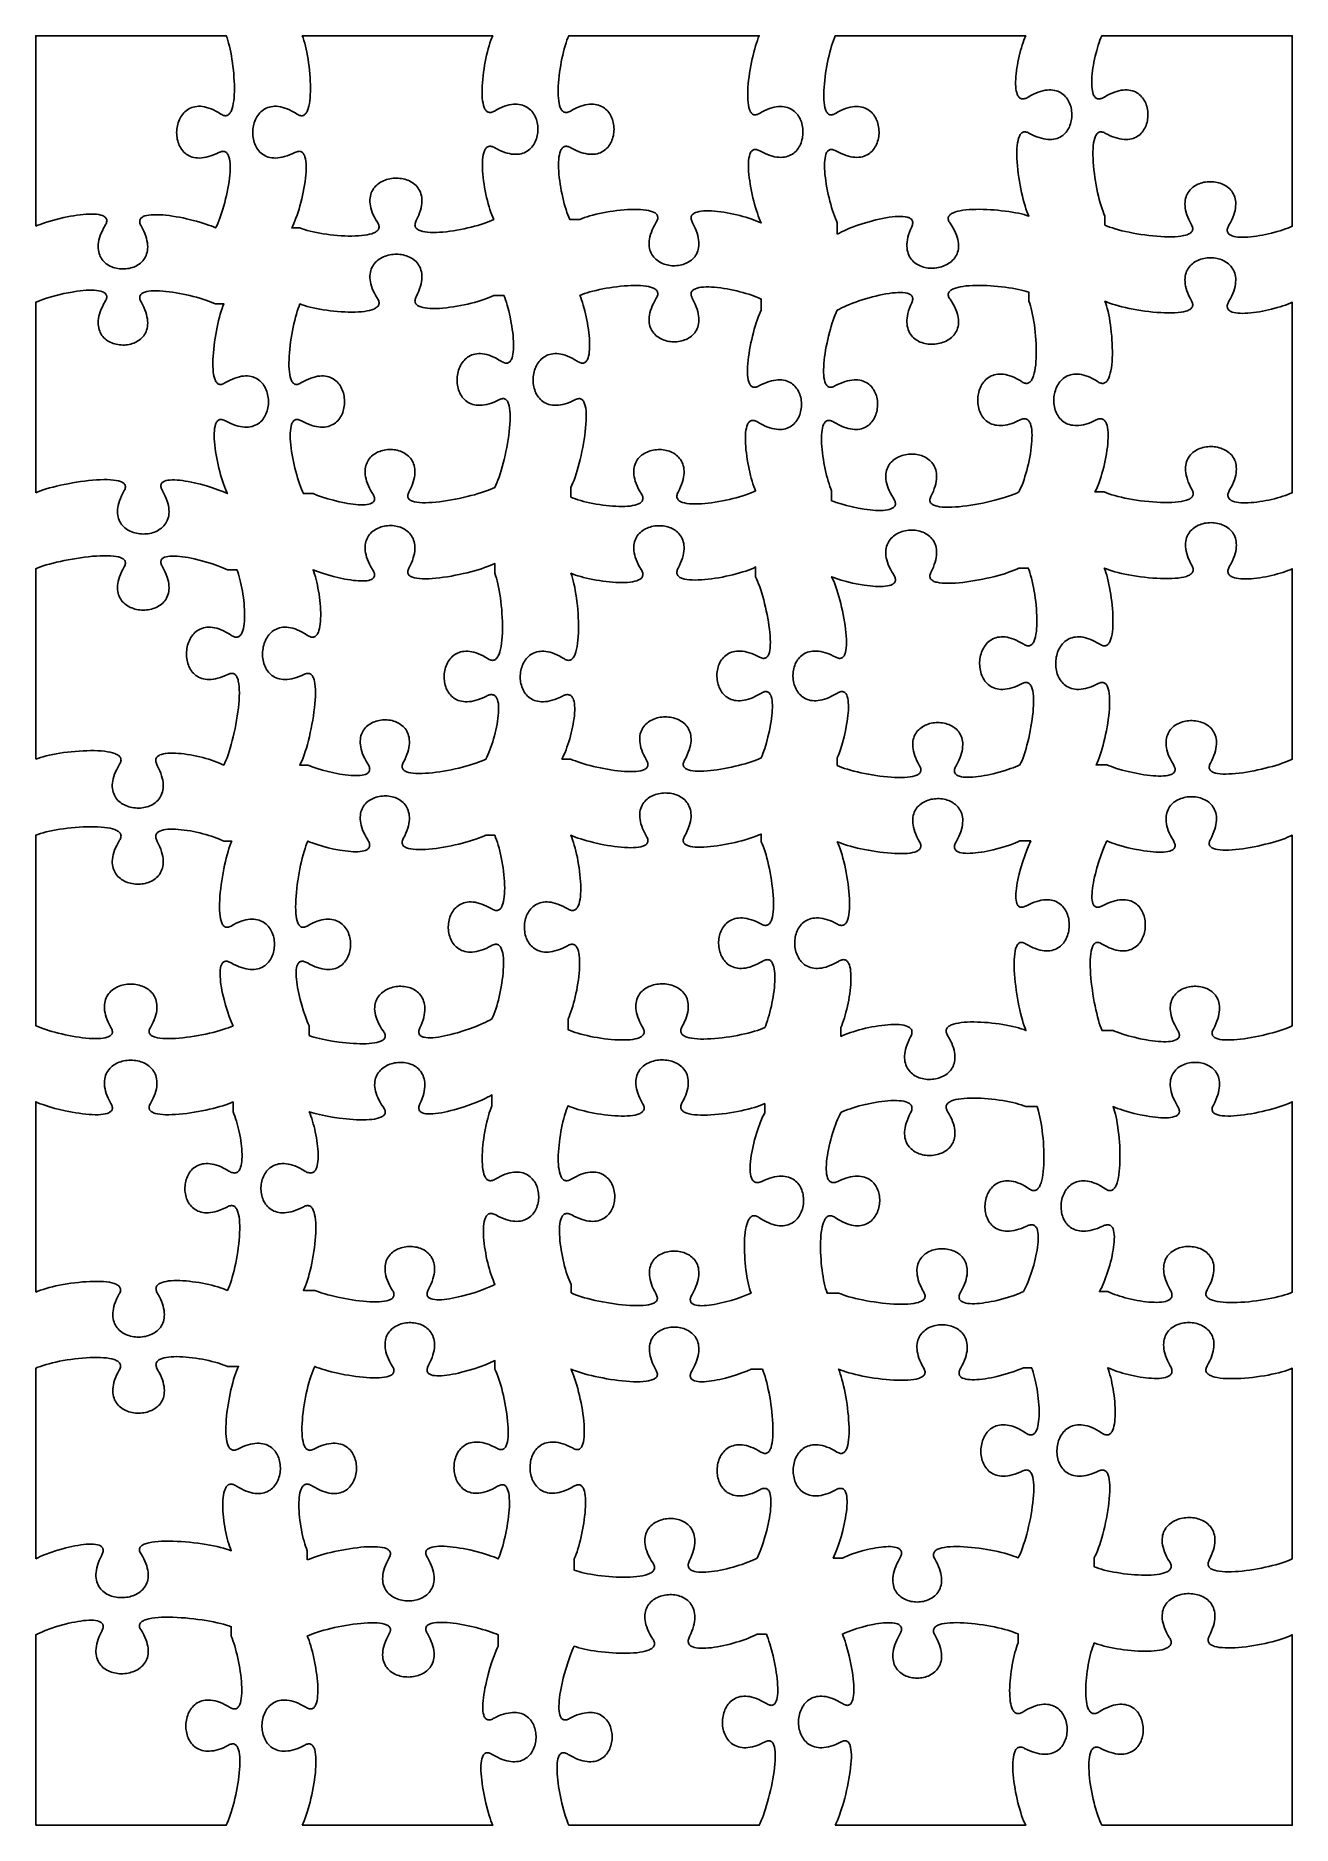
# Model space of a CAD drawing. Header units: millimetres. Extents: x 0.2 to 6.8, y 0.3 to 9.7.
import ezdxf

# ---------------------------------------------------------------- set-up
doc = ezdxf.new("R2010")
doc.units = ezdxf.units.MM

msp = doc.modelspace()

# ---------------------------------------------------------------- linework, layer by layer
at = {"flags": 128}
for points in [[(0.200951, 8.698573), (0.212188, 8.703442), (0.224492, 8.708325), (0.237757, 8.713189), (0.251878, 8.718003), (0.282264, 8.727351), (0.314803, 8.736112), (0.348648, 8.744031), (0.365797, 8.747595), (0.382954, 8.750851), (0.400016, 8.753769), (0.416875, 8.756316), (0.433426, 8.75846), (0.449564, 8.760169), (0.465182, 8.761411), (0.480175, 8.762153), (0.494437, 8.762365), (0.507862, 8.762014), (0.520344, 8.761068), (0.531778, 8.759494), (0.542058, 8.757261), (0.551078, 8.754337), (0.555083, 8.752605), (0.558732, 8.750689), (0.562014, 8.748584), (0.564915, 8.746286), (0.567422, 8.743792), (0.569521, 8.741096), (0.571199, 8.738196), (0.572443, 8.735086), (0.57324, 8.731764), (0.573577, 8.728225), (0.57344, 8.724465), (0.572816, 8.72048), (0.571692, 8.716267), (0.570055, 8.71182), (0.567891, 8.707136), (0.565187, 8.702212), (0.557369, 8.6883), (0.550568, 8.674821), (0.544752, 8.661778), (0.539887, 8.649169), (0.535942, 8.636996), (0.532883, 8.625259), (0.530679, 8.613957), (0.529295, 8.603091), (0.5287, 8.592662), (0.528861, 8.58267), (0.529745, 8.573115), (0.53132, 8.563998), (0.533552, 8.555318), (0.53641, 8.547076), (0.53986, 8.539273), (0.54387, 8.531908), (0.548407, 8.524983), (0.553438, 8.518497), (0.558931, 8.51245), (0.564853, 8.506843), (0.571172, 8.501677), (0.577854, 8.496951), (0.584867, 8.492666), (0.592179, 8.488822), (0.599756, 8.48542), (0.607566, 8.482459), (0.615576, 8.479941), (0.623755, 8.477865), (0.632068, 8.476232), (0.640483, 8.475042), (0.648968, 8.474295), (0.657489, 8.473992), (0.666015, 8.474132), (0.674513, 8.474717), (0.682949, 8.475747), (0.691292, 8.477222), (0.699508, 8.479142), (0.707565, 8.481507), (0.715429, 8.484318), (0.72307, 8.487576), (0.730453, 8.491279), (0.737546, 8.49543), (0.744317, 8.500028), (0.750732, 8.505073), (0.75676, 8.510566), (0.762366, 8.516507), (0.76752, 8.522896), (0.772187, 8.529734), (0.776336, 8.53702), (0.779934, 8.544756), (0.782947, 8.552942), (0.785344, 8.561577), (0.787091, 8.570663), (0.788156, 8.580199), (0.788507, 8.590186), (0.78811, 8.600624), (0.786932, 8.611514), (0.784943, 8.622855), (0.782107, 8.634648), (0.778394, 8.646894), (0.773769, 8.659592), (0.768201, 8.672744), (0.761657, 8.686348), (0.754104, 8.700406), (0.751515, 8.705382), (0.7495, 8.710105), (0.748044, 8.714581), (0.747133, 8.718815), (0.746753, 8.722809), (0.746889, 8.72657), (0.747527, 8.7301), (0.748653, 8.733404), (0.750252, 8.736487), (0.752309, 8.739352), (0.754811, 8.742004), (0.757743, 8.744447), (0.76109, 8.746686), (0.764838, 8.748725), (0.768973, 8.750567), (0.77348, 8.752218), (0.783554, 8.754961), (0.794945, 8.756989), (0.807537, 8.758335), (0.821216, 8.759033), (0.835865, 8.759118), (0.851371, 8.758624), (0.867617, 8.757585), (0.884489, 8.756035), (0.901872, 8.754008), (0.91965, 8.751538), (0.937708, 8.74866), (0.955931, 8.745408), (0.974204, 8.741815), (0.992412, 8.737916), (1.02817, 8.729336), (1.045491, 8.724724), (1.062286, 8.719942), (1.07844, 8.715024), (1.093838, 8.710006), (1.108364, 8.70492), (1.121903, 8.699801), (1.134341, 8.694683), (1.145562, 8.689601), (1.151114, 8.700595), (1.156693, 8.712833), (1.162262, 8.726199), (1.167788, 8.740579), (1.173234, 8.755856), (1.178567, 8.771915), (1.18375, 8.788641), (1.188749, 8.805917), (1.19353, 8.82363), (1.198056, 8.841662), (1.202293, 8.859899), (1.206205, 8.878225), (1.209759, 8.896525), (1.212918, 8.914683), (1.215648, 8.932584), (1.217913, 8.950111), (1.219679, 8.967151), (1.22091, 8.983586), (1.221572, 8.999302), (1.22163, 9.014183), (1.221048, 9.028114), (1.219791, 9.040979), (1.217824, 9.052663), (1.215113, 9.06305), (1.213467, 9.067721), (1.211622, 9.072025), (1.209573, 9.075946), (1.207317, 9.079472), (1.204847, 9.082586), (1.202161, 9.085275), (1.199254, 9.087525), (1.196121, 9.08932), (1.192758, 9.090647), (1.18916, 9.09149), (1.185324, 9.091837), (1.181245, 9.091671), (1.176918, 9.090979), (1.17234, 9.089746), (1.167505, 9.087958), (1.16241, 9.085601), (1.148023, 9.078703), (1.134137, 9.072812), (1.120749, 9.067893), (1.107857, 9.063914), (1.09546, 9.06084), (1.083555, 9.05864), (1.072141, 9.057279), (1.061215, 9.056725), (1.050777, 9.056944), (1.040825, 9.057904), (1.031356, 9.05957), (1.022368, 9.061909), (1.01386, 9.064889), (1.00583, 9.068476), (0.998277, 9.072637), (0.991198, 9.077338), (0.984591, 9.082547), (0.978455, 9.08823), (0.972788, 9.094354), (0.967588, 9.100885), (0.962853, 9.107791), (0.958582, 9.115039), (0.954772, 9.122594), (0.951422, 9.130424), (0.94853, 9.138495), (0.946094, 9.146775), (0.944113, 9.15523), (0.942583, 9.163827), (0.941505, 9.172532), (0.940875, 9.181313), (0.940692, 9.190136), (0.940955, 9.198967), (0.94166, 9.207775), (0.942808, 9.216524), (0.944395, 9.225183), (0.946419, 9.233718), (0.94888, 9.242096), (0.951775, 9.250283), (0.955103, 9.258246), (0.958861, 9.265953), (0.963048, 9.273369), (0.967661, 9.280462), (0.9727, 9.287198), (0.978162, 9.293544), (0.984046, 9.299467), (0.990349, 9.304933), (0.99707, 9.30991), (1.004206, 9.314365), (1.011757, 9.318263), (1.019721, 9.321571), (1.028095, 9.324258), (1.036877, 9.326288), (1.046066, 9.32763), (1.055661, 9.328249), (1.065658, 9.328113), (1.076057, 9.327188), (1.086856, 9.325441), (1.098052, 9.322839), (1.109644, 9.319348), (1.12163, 9.314936), (1.134009, 9.309569), (1.146777, 9.303214), (1.159935, 9.295837), (1.173479, 9.287406), (1.178287, 9.284516), (1.182899, 9.282243), (1.187318, 9.280572), (1.191547, 9.279486), (1.195589, 9.278971), (1.199447, 9.279011), (1.203123, 9.27959), (1.206619, 9.280692), (1.209939, 9.282303), (1.213086, 9.284407), (1.216062, 9.286987), (1.218869, 9.29003), (1.221511, 9.293518), (1.223991, 9.297436), (1.22631, 9.30177), (1.228473, 9.306503), (1.232337, 9.317105), (1.235604, 9.329117), (1.238298, 9.342416), (1.240439, 9.356877), (1.24205, 9.372376), (1.243152, 9.388788), (1.243768, 9.405989), (1.243918, 9.423854), (1.243626, 9.44226), (1.242912, 9.461081), (1.2418, 9.480194), (1.240309, 9.499474), (1.238464, 9.518796), (1.236284, 9.538036), (1.233793, 9.55707), (1.231012, 9.575774), (1.227963, 9.594022), (1.224668, 9.611691), (1.221148, 9.628657), (1.217426, 9.644794), (1.213524, 9.659978), (1.209462, 9.674086), (1.205264, 9.686992), (1.200951, 9.698573), (0.200951, 9.698573), (0.200951, 8.698573)], [(1.588351, 8.689601), (1.599872, 8.685183), (1.612694, 8.680901), (1.626696, 8.676775), (1.641755, 8.672828), (1.657747, 8.669079), (1.674552, 8.665549), (1.692045, 8.66226), (1.710106, 8.659232), (1.728611, 8.656485), (1.747438, 8.654042), (1.766464, 8.651922), (1.785567, 8.650146), (1.804625, 8.648736), (1.823515, 8.647712), (1.842114, 8.647095), (1.8603, 8.646906), (1.877951, 8.647166), (1.894945, 8.647896), (1.911157, 8.649115), (1.926468, 8.650846), (1.940753, 8.653109), (1.95389, 8.655926), (1.965757, 8.659316), (1.976231, 8.6633), (1.980908, 8.665522), (1.985191, 8.6679), (1.989064, 8.670438), (1.992513, 8.673137), (1.995521, 8.676), (1.998075, 8.67903), (2.000157, 8.68223), (2.001754, 8.685602), (2.00285, 8.689149), (2.003429, 8.692873), (2.003476, 8.696777), (2.002976, 8.700863), (2.001913, 8.705135), (2.000273, 8.709594), (1.99804, 8.714244), (1.995198, 8.719087), (1.986914, 8.732721), (1.979682, 8.745957), (1.973469, 8.758794), (1.968243, 8.77123), (1.963969, 8.783264), (1.960614, 8.794893), (1.958146, 8.806118), (1.95653, 8.816935), (1.955733, 8.827345), (1.955722, 8.837344), (1.956464, 8.846933), (1.957925, 8.856108), (1.960072, 8.86487), (1.962872, 8.873216), (1.966291, 8.881145), (1.970297, 8.888655), (1.974855, 8.895745), (1.979932, 8.902414), (1.985496, 8.90866), (1.991512, 8.914481), (1.997948, 8.919877), (2.00477, 8.924845), (2.011944, 8.929384), (2.019438, 8.933493), (2.027219, 8.93717), (2.035252, 8.940414), (2.043504, 8.943223), (2.051943, 8.945595), (2.060535, 8.94753), (2.069246, 8.949026), (2.078044, 8.950082), (2.086894, 8.950695), (2.095764, 8.950864), (2.10462, 8.950589), (2.113429, 8.949867), (2.122158, 8.948697), (2.130773, 8.947077), (2.139241, 8.945007), (2.147529, 8.942484), (2.155603, 8.939507), (2.16343, 8.936075), (2.170977, 8.932186), (2.17821, 8.927839), (2.185096, 8.923032), (2.191602, 8.917764), (2.197694, 8.912033), (2.203339, 8.905838), (2.208504, 8.899177), (2.213156, 8.892049), (2.217261, 8.884452), (2.220785, 8.876386), (2.223696, 8.867848), (2.22596, 8.858836), (2.227544, 8.849351), (2.228414, 8.839389), (2.228538, 8.82895), (2.227881, 8.818032), (2.226411, 8.806634), (2.224094, 8.794753), (2.220897, 8.78239), (2.216787, 8.769542), (2.21173, 8.756207), (2.205693, 8.742385), (2.198642, 8.728073), (2.196239, 8.722999), (2.194423, 8.71817), (2.193179, 8.713583), (2.192494, 8.709235), (2.192351, 8.70512), (2.192736, 8.701235), (2.193633, 8.697576), (2.195028, 8.69414), (2.196907, 8.690921), (2.199253, 8.687917), (2.202052, 8.685123), (2.205288, 8.682536), (2.208948, 8.68015), (2.213016, 8.677964), (2.217476, 8.675972), (2.222315, 8.67417), (2.233066, 8.671123), (2.24515, 8.668791), (2.258446, 8.667142), (2.272835, 8.666146), (2.288196, 8.665769), (2.304411, 8.665982), (2.321359, 8.666752), (2.33892, 8.668047), (2.356975, 8.669837), (2.375404, 8.672089), (2.394087, 8.674772), (2.412904, 8.677855), (2.431735, 8.681306), (2.450462, 8.685094), (2.468963, 8.689186), (2.487119, 8.693552), (2.50481, 8.698159), (2.521917, 8.702977), (2.538319, 8.707973), (2.553898, 8.713117), (2.568532, 8.718376), (2.582102, 8.723719), (2.594489, 8.729115), (2.605573, 8.734531), (2.60058, 8.745728), (2.595637, 8.758058), (2.590773, 8.771411), (2.586016, 8.785678), (2.581395, 8.800749), (2.576937, 8.816514), (2.572671, 8.832864), (2.568626, 8.849689), (2.564829, 8.866878), (2.561308, 8.884323), (2.558093, 8.901914), (2.555211, 8.919541), (2.55269, 8.937095), (2.550559, 8.954464), (2.548846, 8.971541), (2.54758, 8.988215), (2.546788, 9.004377), (2.546499, 9.019917), (2.546741, 9.034724), (2.547543, 9.048691), (2.548932, 9.061705), (2.550937, 9.073659), (2.553587, 9.084443), (2.556909, 9.093946), (2.558831, 9.098183), (2.560932, 9.102058), (2.563215, 9.105559), (2.565683, 9.108671), (2.568341, 9.111381), (2.571192, 9.113675), (2.57424, 9.115539), (2.577487, 9.11696), (2.580938, 9.117923), (2.584596, 9.118415), (2.588464, 9.118423), (2.592546, 9.117932), (2.596846, 9.11693), (2.601367, 9.115401), (2.606113, 9.113333), (2.611087, 9.110712), (2.625113, 9.103103), (2.63869, 9.09651), (2.651818, 9.0909), (2.664497, 9.086242), (2.676728, 9.0825), (2.688509, 9.079644), (2.699842, 9.07764), (2.710727, 9.076454), (2.721163, 9.076055), (2.731151, 9.07641), (2.740692, 9.077485), (2.749785, 9.079247), (2.758431, 9.081665), (2.766629, 9.084704), (2.77438, 9.088333), (2.781684, 9.092518), (2.788542, 9.097226), (2.794952, 9.102425), (2.800917, 9.108081), (2.806435, 9.114162), (2.811507, 9.120635), (2.816133, 9.127468), (2.820314, 9.134626), (2.824048, 9.142078), (2.827338, 9.149791), (2.830182, 9.157731), (2.832581, 9.165866), (2.834536, 9.174163), (2.836045, 9.182589), (2.837111, 9.191111), (2.837731, 9.199697), (2.837908, 9.208313), (2.837641, 9.216927), (2.836929, 9.225505), (2.835774, 9.234016), (2.834176, 9.242425), (2.832134, 9.250701), (2.82965, 9.25881), (2.826722, 9.26672), (2.823351, 9.274397), (2.819538, 9.28181), (2.815283, 9.288924), (2.810585, 9.295707), (2.805445, 9.302126), (2.799863, 9.308149), (2.793839, 9.313742), (2.787374, 9.318873), (2.780468, 9.323509), (2.77312, 9.327616), (2.765331, 9.331163), (2.757101, 9.334116), (2.748431, 9.336442), (2.73932, 9.338109), (2.729768, 9.339083), (2.719777, 9.339332), (2.709345, 9.338823), (2.698474, 9.337524), (2.687163, 9.3354), (2.675412, 9.332419), (2.663222, 9.32855), (2.650593, 9.323757), (2.637525, 9.31801), (2.624018, 9.311274), (2.610073, 9.303518), (2.605126, 9.300857), (2.600402, 9.29878), (2.595897, 9.29727), (2.591607, 9.296313), (2.587529, 9.295895), (2.58366, 9.296001), (2.579997, 9.296616), (2.576535, 9.297727), (2.573271, 9.299317), (2.570203, 9.301373), (2.567327, 9.30388), (2.564639, 9.306823), (2.562135, 9.310188), (2.559814, 9.31396), (2.557671, 9.318125), (2.555702, 9.322667), (2.552276, 9.332827), (2.549509, 9.344322), (2.547373, 9.357037), (2.545842, 9.370854), (2.544889, 9.385657), (2.544486, 9.401327), (2.544606, 9.417749), (2.545222, 9.434806), (2.546308, 9.45238), (2.547835, 9.470354), (2.549778, 9.488612), (2.552108, 9.507037), (2.5548, 9.525512), (2.557825, 9.543919), (2.561157, 9.562142), (2.564768, 9.580064), (2.568632, 9.597569), (2.572721, 9.614538), (2.577009, 9.630856), (2.581468, 9.646404), (2.586071, 9.661067), (2.590792, 9.674728), (2.595602, 9.687269), (2.600476, 9.698573), (1.600476, 9.698573), (1.604789, 9.686992), (1.608987, 9.674086), (1.613048, 9.659978), (1.616951, 9.644794), (1.620673, 9.628657), (1.624192, 9.611691), (1.627488, 9.594022), (1.630537, 9.575774), (1.633318, 9.55707), (1.635809, 9.538036), (1.637988, 9.518796), (1.639834, 9.499474), (1.641324, 9.480194), (1.642437, 9.461081), (1.64315, 9.44226), (1.643443, 9.423854), (1.643292, 9.405989), (1.642677, 9.388788), (1.641574, 9.372376), (1.639964, 9.356877), (1.637822, 9.342416), (1.635129, 9.329117), (1.631861, 9.317105), (1.627997, 9.306503), (1.625835, 9.30177), (1.623515, 9.297436), (1.621036, 9.293518), (1.618394, 9.29003), (1.615586, 9.286987), (1.61261, 9.284407), (1.609464, 9.282303), (1.606144, 9.280692), (1.602647, 9.27959), (1.598971, 9.279011), (1.595114, 9.278971), (1.591072, 9.279486), (1.586842, 9.280572), (1.582423, 9.282243), (1.577811, 9.284516), (1.573003, 9.287406), (1.559459, 9.295837), (1.546302, 9.303214), (1.533533, 9.309569), (1.521155, 9.314936), (1.509168, 9.319348), (1.497576, 9.322839), (1.48638, 9.325441), (1.475582, 9.327188), (1.465183, 9.328113), (1.455185, 9.328249), (1.445591, 9.32763), (1.436401, 9.326288), (1.427619, 9.324258), (1.419245, 9.321571), (1.411282, 9.318263), (1.403731, 9.314365), (1.396594, 9.30991), (1.389873, 9.304933), (1.38357, 9.299467), (1.377686, 9.293544), (1.372224, 9.287198), (1.367186, 9.280462), (1.362572, 9.273369), (1.358385, 9.265953), (1.354627, 9.258246), (1.3513, 9.250283), (1.348405, 9.242096), (1.345944, 9.233718), (1.343919, 9.225183), (1.342332, 9.216524), (1.341185, 9.207775), (1.340479, 9.198967), (1.340217, 9.190136), (1.340399, 9.181313), (1.341029, 9.172532), (1.342108, 9.163827), (1.343637, 9.15523), (1.345619, 9.146775), (1.348055, 9.138495), (1.350947, 9.130424), (1.354297, 9.122594), (1.358106, 9.115039), (1.362378, 9.107791), (1.367113, 9.100885), (1.372313, 9.094354), (1.37798, 9.08823), (1.384116, 9.082547), (1.390722, 9.077338), (1.397801, 9.072637), (1.405355, 9.068476), (1.413385, 9.064889), (1.421892, 9.061909), (1.43088, 9.05957), (1.440349, 9.057904), (1.450302, 9.056944), (1.46074, 9.056725), (1.471665, 9.057279), (1.483079, 9.05864), (1.494984, 9.06084), (1.507381, 9.063914), (1.520273, 9.067893), (1.533662, 9.072812), (1.547548, 9.078703), (1.561934, 9.085601), (1.567029, 9.087958), (1.571864, 9.089746), (1.576443, 9.090979), (1.580769, 9.091671), (1.584849, 9.091837), (1.588685, 9.09149), (1.592282, 9.090647), (1.595645, 9.08932), (1.598778, 9.087525), (1.601685, 9.085275), (1.604372, 9.082586), (1.606841, 9.079472), (1.609098, 9.075946), (1.611147, 9.072025), (1.612992, 9.067721), (1.614638, 9.06305), (1.617349, 9.052663), (1.619315, 9.040979), (1.620572, 9.028114), (1.621154, 9.014183), (1.621097, 8.999302), (1.620435, 8.983586), (1.619203, 8.967151), (1.617437, 8.950111), (1.615172, 8.932584), (1.612442, 8.914683), (1.609283, 8.896525), (1.60573, 8.878225), (1.601817, 8.859899), (1.59758, 8.841662), (1.593054, 8.82363), (1.588274, 8.805917), (1.583274, 8.788641), (1.578091, 8.771915), (1.572758, 8.755856), (1.567312, 8.740579), (1.561786, 8.726199), (1.556217, 8.712833), (1.550639, 8.700595), (1.545087, 8.689601), (1.588351, 8.689601)], [(3.058486, 8.734531), (3.069878, 8.73924), (3.082539, 8.743873), (3.09635, 8.748404), (3.111191, 8.752807), (3.126942, 8.757057), (3.143484, 8.761128), (3.160697, 8.764995), (3.178463, 8.768631), (3.19666, 8.772011), (3.21517, 8.77511), (3.233873, 8.777901), (3.25265, 8.78036), (3.271381, 8.782459), (3.289946, 8.784175), (3.308226, 8.78548), (3.326101, 8.786349), (3.343451, 8.786757), (3.360158, 8.786678), (3.376102, 8.786086), (3.391162, 8.784955), (3.40522, 8.78326), (3.418155, 8.780975), (3.429849, 8.778075), (3.440181, 8.774533), (3.4448, 8.772514), (3.449033, 8.770325), (3.452866, 8.767962), (3.456284, 8.765424), (3.459272, 8.762705), (3.461815, 8.759804), (3.463899, 8.756717), (3.465507, 8.75344), (3.466626, 8.749971), (3.467239, 8.746307), (3.467334, 8.742443), (3.466893, 8.738378), (3.465903, 8.734107), (3.464349, 8.729628), (3.462215, 8.724937), (3.459486, 8.720031), (3.451523, 8.706202), (3.444583, 8.692796), (3.438635, 8.679814), (3.433645, 8.667258), (3.429582, 8.655126), (3.426411, 8.643421), (3.4241, 8.632143), (3.422617, 8.621293), (3.421929, 8.61087), (3.422002, 8.600876), (3.422805, 8.591312), (3.424305, 8.582178), (3.426468, 8.573475), (3.429263, 8.565203), (3.432655, 8.557363), (3.436614, 8.549956), (3.441105, 8.542983), (3.446096, 8.536443), (3.451554, 8.530338), (3.457448, 8.524669), (3.463742, 8.519436), (3.470406, 8.514639), (3.477407, 8.51028), (3.484711, 8.506358), (3.492286, 8.502876), (3.500098, 8.499832), (3.508117, 8.497229), (3.516308, 8.495066), (3.524638, 8.493345), (3.533076, 8.492066), (3.541588, 8.491229), (3.550142, 8.490835), (3.558705, 8.490886), (3.567244, 8.491381), (3.575726, 8.492321), (3.584119, 8.493707), (3.59239, 8.495539), (3.600506, 8.497819), (3.608435, 8.500547), (3.616143, 8.503723), (3.623598, 8.507348), (3.630767, 8.511424), (3.637618, 8.515949), (3.644117, 8.520926), (3.650233, 8.526355), (3.655931, 8.532236), (3.66118, 8.53857), (3.665947, 8.545358), (3.670199, 8.5526), (3.673903, 8.560297), (3.677026, 8.568451), (3.679536, 8.57706), (3.6814, 8.586127), (3.682585, 8.595651), (3.683059, 8.605634), (3.682789, 8.616075), (3.681741, 8.626977), (3.679884, 8.638338), (3.677185, 8.650161), (3.67361, 8.662445), (3.669127, 8.675192), (3.663703, 8.688401), (3.657306, 8.702075), (3.649903, 8.716212), (3.647344, 8.721224), (3.645313, 8.725999), (3.643797, 8.73054), (3.642783, 8.734851), (3.642258, 8.738936), (3.642208, 8.742799), (3.642622, 8.746444), (3.643486, 8.749873), (3.644787, 8.753091), (3.646512, 8.756103), (3.648648, 8.75891), (3.651183, 8.761518), (3.654103, 8.76393), (3.657395, 8.76615), (3.661047, 8.768181), (3.665045, 8.770028), (3.674029, 8.773183), (3.684244, 8.775644), (3.695585, 8.777443), (3.70795, 8.778608), (3.721235, 8.779171), (3.735335, 8.779161), (3.750149, 8.778608), (3.765571, 8.777544), (3.781499, 8.775997), (3.797829, 8.773998), (3.814457, 8.771577), (3.831279, 8.768765), (3.848193, 8.765591), (3.865094, 8.762086), (3.881879, 8.75828), (3.898444, 8.754202), (3.914686, 8.749884), (3.930501, 8.745355), (3.945785, 8.740646), (3.960436, 8.735787), (3.974348, 8.730807), (3.98742, 8.725737), (3.999547, 8.720607), (4.010625, 8.715448), (4.005541, 8.726625), (4.000443, 8.738948), (3.995364, 8.752308), (3.990336, 8.766593), (3.985393, 8.781694), (3.980568, 8.7975), (3.975892, 8.8139), (3.971399, 8.830784), (3.967121, 8.848043), (3.963091, 8.865564), (3.959343, 8.883238), (3.955908, 8.900954), (3.952819, 8.918603), (3.95011, 8.936073), (3.947813, 8.953253), (3.94596, 8.970035), (3.944585, 8.986307), (3.94372, 9.001958), (3.943397, 9.016878), (3.943651, 9.030958), (3.944513, 9.044086), (3.946016, 9.056151), (3.948193, 9.067045), (3.951076, 9.076655), (3.952793, 9.080945), (3.954699, 9.084872), (3.956798, 9.088424), (3.959094, 9.091585), (3.961592, 9.094344), (3.964294, 9.096684), (3.967206, 9.098594), (3.970332, 9.100059), (3.973675, 9.101065), (3.97724, 9.101598), (3.981031, 9.101645), (3.985051, 9.101192), (3.989306, 9.100225), (3.993798, 9.09873), (3.998533, 9.096693), (4.003514, 9.094101), (4.017582, 9.086572), (4.031196, 9.080062), (4.044355, 9.074539), (4.057059, 9.069969), (4.06931, 9.066318), (4.081107, 9.063555), (4.09245, 9.061646), (4.103341, 9.060558), (4.113779, 9.060258), (4.123765, 9.060713), (4.1333, 9.06189), (4.142382, 9.063756), (4.151014, 9.066277), (4.159195, 9.069421), (4.166925, 9.073156), (4.174205, 9.077447), (4.181036, 9.082261), (4.187417, 9.087567), (4.19335, 9.09333), (4.198833, 9.099517), (4.203869, 9.106097), (4.208456, 9.113034), (4.212596, 9.120298), (4.216289, 9.127854), (4.219535, 9.135669), (4.222334, 9.143711), (4.224687, 9.151946), (4.226595, 9.160341), (4.228057, 9.168864), (4.229074, 9.177481), (4.229646, 9.18616), (4.229774, 9.194867), (4.229458, 9.203568), (4.228699, 9.212233), (4.227496, 9.220826), (4.22585, 9.229315), (4.223761, 9.237667), (4.221231, 9.24585), (4.218258, 9.253829), (4.214844, 9.261573), (4.210989, 9.269047), (4.206693, 9.27622), (4.201957, 9.283057), (4.196781, 9.289526), (4.191165, 9.295594), (4.185109, 9.301227), (4.178615, 9.306394), (4.171682, 9.31106), (4.164311, 9.315193), (4.156501, 9.318759), (4.148254, 9.321726), (4.13957, 9.324061), (4.130449, 9.32573), (4.120892, 9.326701), (4.110898, 9.32694), (4.100469, 9.326415), (4.089604, 9.325092), (4.078305, 9.322939), (4.06657, 9.319922), (4.054401, 9.316008), (4.041798, 9.311165), (4.028762, 9.305359), (4.015292, 9.298557), (4.001389, 9.290726), (3.996465, 9.288048), (3.991774, 9.285971), (3.987314, 9.284482), (3.98308, 9.283564), (3.979068, 9.283202), (3.975274, 9.283381), (3.971696, 9.284086), (3.968329, 9.285302), (3.965169, 9.287013), (3.962212, 9.289204), (3.959455, 9.29186), (3.956895, 9.294966), (3.954526, 9.298507), (3.952346, 9.302467), (3.95035, 9.30683), (3.948535, 9.311583), (3.945433, 9.322194), (3.943009, 9.334177), (3.941232, 9.347411), (3.940073, 9.361774), (3.939501, 9.377145), (3.939486, 9.393401), (3.939998, 9.41042), (3.941007, 9.428082), (3.942482, 9.446263), (3.944393, 9.464843), (3.946709, 9.483699), (3.949402, 9.50271), (3.95244, 9.521754), (3.955792, 9.540709), (3.95943, 9.559453), (3.963322, 9.577865), (3.967439, 9.595822), (3.97175, 9.613203), (3.976225, 9.629887), (3.980834, 9.645751), (3.985546, 9.660673), (3.990331, 9.674532), (3.995159, 9.687206), (4, 9.698573), (3, 9.698573), (2.995127, 9.687269), (2.990316, 9.674728), (2.985596, 9.661067), (2.980993, 9.646404), (2.976534, 9.630856), (2.972246, 9.614538), (2.968156, 9.597569), (2.964293, 9.580064), (2.960681, 9.562142), (2.957349, 9.543919), (2.954324, 9.525512), (2.951633, 9.507037), (2.949302, 9.488612), (2.94736, 9.470354), (2.945832, 9.45238), (2.944747, 9.434806), (2.94413, 9.417749), (2.94401, 9.401327), (2.944413, 9.385657), (2.945367, 9.370854), (2.946898, 9.357037), (2.949033, 9.344322), (2.951801, 9.332827), (2.955227, 9.322667), (2.957195, 9.318125), (2.959338, 9.31396), (2.96166, 9.310188), (2.964163, 9.306823), (2.966851, 9.30388), (2.969727, 9.301373), (2.972796, 9.299317), (2.976059, 9.297727), (2.979521, 9.296616), (2.983185, 9.296001), (2.987054, 9.295895), (2.991132, 9.296313), (2.995421, 9.29727), (2.999927, 9.29878), (3.004651, 9.300857), (3.009597, 9.303518), (3.023543, 9.311274), (3.03705, 9.31801), (3.050118, 9.323757), (3.062747, 9.32855), (3.074936, 9.332419), (3.086687, 9.3354), (3.097998, 9.337524), (3.10887, 9.338823), (3.119301, 9.339332), (3.129293, 9.339083), (3.138844, 9.338109), (3.147955, 9.336442), (3.156626, 9.334116), (3.164855, 9.331163), (3.172644, 9.327616), (3.179992, 9.323509), (3.186899, 9.318873), (3.193364, 9.313742), (3.199387, 9.308149), (3.204969, 9.302126), (3.210109, 9.295707), (3.214807, 9.288924), (3.219063, 9.28181), (3.222876, 9.274397), (3.226246, 9.26672), (3.229174, 9.25881), (3.231659, 9.250701), (3.2337, 9.242425), (3.235299, 9.234016), (3.236454, 9.225505), (3.237165, 9.216927), (3.237432, 9.208313), (3.237256, 9.199697), (3.236635, 9.191111), (3.23557, 9.182589), (3.23406, 9.174163), (3.232106, 9.165866), (3.229707, 9.157731), (3.226862, 9.149791), (3.223573, 9.142078), (3.219838, 9.134626), (3.215658, 9.127468), (3.211031, 9.120635), (3.205959, 9.114162), (3.200441, 9.108081), (3.194477, 9.102425), (3.188066, 9.097226), (3.181209, 9.092518), (3.173904, 9.088333), (3.166153, 9.084704), (3.157955, 9.081665), (3.149309, 9.079247), (3.140216, 9.077485), (3.130676, 9.07641), (3.120687, 9.076055), (3.110251, 9.076454), (3.099366, 9.07764), (3.088033, 9.079644), (3.076252, 9.0825), (3.064022, 9.086242), (3.051343, 9.0909), (3.038215, 9.09651), (3.024638, 9.103103), (3.010611, 9.110712), (3.005637, 9.113333), (3.000891, 9.115401), (2.99637, 9.11693), (2.99207, 9.117932), (2.987988, 9.118423), (2.98412, 9.118415), (2.980462, 9.117923), (2.977011, 9.11696), (2.973764, 9.115539), (2.970717, 9.113675), (2.967866, 9.111381), (2.965208, 9.108671), (2.962739, 9.105559), (2.960456, 9.102058), (2.958355, 9.098183), (2.956433, 9.093946), (2.953111, 9.084443), (2.950462, 9.073659), (2.948456, 9.061705), (2.947067, 9.048691), (2.946266, 9.034724), (2.946023, 9.019917), (2.946312, 9.004377), (2.947104, 8.988215), (2.948371, 8.971541), (2.950083, 8.954464), (2.952214, 8.937095), (2.954735, 8.919541), (2.957617, 8.901914), (2.960833, 8.884323), (2.964353, 8.866878), (2.96815, 8.849689), (2.972196, 8.832864), (2.976462, 8.816514), (2.980919, 8.800749), (2.985541, 8.785678), (2.990297, 8.771411), (2.995161, 8.758058), (3.000104, 8.745728), (3.005097, 8.734531), (3.058486, 8.734531)], [(4.410149, 8.656893), (4.420905, 8.662889), (4.432879, 8.668995), (4.445957, 8.67517), (4.460029, 8.681371), (4.474981, 8.687557), (4.490701, 8.693686), (4.507077, 8.699716), (4.523997, 8.705604), (4.541347, 8.71131), (4.559015, 8.71679), (4.576889, 8.722004), (4.594857, 8.726909), (4.612807, 8.731464), (4.630624, 8.735626), (4.648199, 8.739354), (4.665417, 8.742606), (4.682166, 8.74534), (4.698335, 8.747513), (4.71381, 8.749085), (4.72848, 8.750013), (4.742231, 8.750255), (4.754952, 8.74977), (4.76653, 8.748515), (4.776853, 8.746449), (4.781508, 8.745099), (4.785807, 8.74353), (4.789736, 8.741737), (4.793281, 8.739715), (4.796428, 8.737459), (4.799163, 8.734964), (4.801471, 8.732224), (4.80334, 8.729233), (4.804753, 8.725988), (4.805699, 8.722482), (4.806161, 8.71871), (4.806128, 8.714668), (4.805583, 8.710349), (4.804515, 8.705749), (4.802907, 8.700863), (4.800747, 8.695684), (4.794416, 8.681039), (4.789071, 8.666933), (4.784678, 8.653363), (4.781205, 8.640325), (4.778617, 8.627817), (4.776883, 8.615835), (4.775969, 8.604376), (4.775841, 8.593437), (4.776468, 8.583016), (4.777814, 8.573108), (4.779848, 8.563711), (4.782537, 8.554821), (4.785846, 8.546436), (4.789744, 8.538553), (4.794196, 8.531167), (4.79917, 8.524277), (4.804632, 8.517879), (4.81055, 8.51197), (4.81689, 8.506546), (4.82362, 8.501605), (4.830705, 8.497144), (4.838113, 8.493159), (4.845811, 8.489647), (4.853766, 8.486605), (4.861944, 8.484031), (4.870312, 8.48192), (4.878838, 8.48027), (4.887487, 8.479078), (4.896228, 8.47834), (4.905026, 8.478054), (4.913849, 8.478216), (4.922663, 8.478823), (4.931436, 8.479872), (4.940134, 8.481361), (4.948724, 8.483285), (4.957173, 8.485641), (4.965448, 8.488428), (4.973516, 8.49164), (4.981343, 8.495277), (4.988897, 8.499333), (4.996144, 8.503806), (5.003051, 8.508693), (5.009585, 8.513992), (5.015713, 8.519698), (5.021401, 8.525808), (5.026618, 8.53232), (5.031328, 8.53923), (5.035501, 8.546536), (5.039101, 8.554233), (5.042096, 8.56232), (5.044453, 8.570793), (5.046139, 8.579648), (5.047121, 8.588883), (5.047365, 8.598494), (5.046839, 8.608479), (5.045508, 8.618834), (5.043341, 8.629556), (5.040304, 8.640642), (5.036364, 8.652089), (5.031487, 8.663894), (5.025641, 8.676054), (5.018793, 8.688565), (5.010908, 8.701424), (5.001955, 8.714629), (4.998882, 8.719315), (4.99644, 8.723821), (4.994612, 8.728149), (4.993384, 8.732301), (4.992738, 8.73628), (4.992659, 8.740088), (4.993131, 8.743728), (4.994139, 8.747202), (4.995667, 8.750512), (4.997698, 8.753662), (5.000217, 8.756652), (5.003208, 8.759487), (5.006655, 8.762167), (5.010542, 8.764697), (5.014854, 8.767077), (5.019575, 8.769311), (5.030179, 8.773348), (5.042227, 8.776828), (5.055592, 8.779771), (5.070149, 8.782195), (5.08577, 8.78412), (5.102328, 8.785565), (5.119696, 8.78655), (5.137748, 8.787094), (5.156358, 8.787216), (5.175397, 8.786937), (5.19474, 8.786274), (5.21426, 8.785249), (5.233829, 8.783879), (5.253322, 8.782184), (5.272611, 8.780184), (5.29157, 8.777898), (5.310072, 8.775346), (5.32799, 8.772546), (5.345197, 8.769519), (5.361566, 8.766283), (5.376972, 8.762858), (5.391286, 8.759263), (5.404383, 8.755518), (5.416135, 8.751643), (5.411004, 8.762948), (5.405904, 8.775716), (5.400867, 8.789813), (5.395922, 8.80511), (5.3911, 8.821474), (5.386429, 8.838775), (5.38194, 8.856882), (5.377663, 8.875663), (5.373628, 8.894986), (5.369864, 8.914722), (5.366402, 8.934738), (5.363271, 8.954904), (5.360502, 8.975088), (5.358123, 8.995159), (5.356166, 9.014986), (5.35466, 9.034438), (5.353634, 9.053383), (5.35312, 9.07169), (5.353146, 9.089228), (5.353742, 9.105866), (5.354939, 9.121472), (5.356767, 9.135916), (5.359255, 9.149066), (5.362432, 9.160791), (5.364289, 9.166078), (5.36633, 9.17096), (5.368559, 9.17542), (5.370978, 9.179441), (5.373593, 9.183008), (5.376406, 9.186104), (5.379421, 9.188712), (5.382643, 9.190817), (5.386075, 9.192401), (5.38972, 9.193448), (5.393583, 9.193943), (5.397667, 9.193868), (5.401976, 9.193207), (5.406513, 9.191944), (5.411283, 9.190062), (5.416288, 9.187545), (5.430407, 9.180107), (5.444064, 9.173674), (5.457259, 9.168214), (5.469995, 9.163695), (5.48227, 9.160084), (5.494086, 9.157347), (5.505442, 9.155453), (5.516341, 9.154369), (5.526782, 9.154062), (5.536766, 9.154499), (5.546293, 9.155647), (5.555365, 9.157474), (5.56398, 9.159948), (5.572142, 9.163035), (5.579848, 9.166703), (5.587102, 9.170919), (5.593902, 9.17565), (5.600249, 9.180864), (5.606145, 9.186528), (5.611589, 9.192609), (5.616582, 9.199075), (5.621126, 9.205892), (5.625219, 9.213029), (5.628863, 9.220453), (5.632059, 9.22813), (5.634807, 9.236028), (5.637108, 9.244115), (5.638962, 9.252357), (5.640369, 9.260722), (5.641331, 9.269178), (5.641848, 9.277691), (5.64192, 9.286229), (5.641549, 9.29476), (5.640734, 9.30325), (5.639476, 9.311666), (5.637776, 9.319977), (5.635634, 9.328149), (5.633052, 9.33615), (5.630029, 9.343947), (5.626565, 9.351507), (5.622663, 9.358798), (5.618322, 9.365787), (5.613543, 9.372441), (5.608326, 9.378728), (5.602672, 9.384614), (5.596581, 9.390068), (5.590055, 9.395056), (5.583093, 9.399545), (5.575696, 9.403504), (5.567866, 9.406899), (5.559602, 9.409698), (5.550904, 9.411867), (5.541774, 9.413375), (5.532213, 9.414189), (5.52222, 9.414275), (5.511796, 9.413601), (5.500942, 9.412135), (5.489659, 9.409844), (5.477946, 9.406695), (5.465805, 9.402655), (5.453237, 9.397691), (5.440241, 9.391772), (5.426818, 9.384864), (5.412969, 9.376934), (5.408056, 9.37416), (5.40336, 9.371868), (5.398877, 9.370045), (5.394603, 9.368681), (5.390537, 9.367764), (5.386674, 9.367283), (5.383011, 9.367227), (5.379546, 9.367584), (5.376274, 9.368344), (5.373192, 9.369494), (5.370298, 9.371023), (5.367587, 9.372921), (5.365058, 9.375176), (5.362705, 9.377776), (5.360527, 9.38071), (5.35852, 9.383968), (5.355006, 9.391406), (5.352137, 9.400001), (5.349887, 9.409661), (5.348229, 9.420297), (5.347138, 9.431818), (5.346588, 9.444133), (5.346553, 9.457152), (5.347007, 9.470785), (5.347924, 9.484941), (5.349277, 9.49953), (5.351041, 9.514461), (5.35319, 9.529644), (5.355698, 9.544988), (5.358538, 9.560404), (5.365113, 9.591087), (5.372708, 9.620968), (5.376822, 9.635383), (5.381113, 9.649325), (5.385555, 9.662706), (5.390121, 9.675435), (5.394786, 9.687421), (5.399524, 9.698573), (4.399524, 9.698573), (4.394683, 9.687206), (4.389855, 9.674532), (4.38507, 9.660673), (4.380358, 9.645751), (4.375749, 9.629887), (4.371275, 9.613203), (4.366964, 9.595822), (4.362847, 9.577865), (4.358954, 9.559453), (4.355317, 9.540709), (4.351964, 9.521754), (4.348926, 9.50271), (4.346234, 9.483699), (4.343917, 9.464843), (4.342006, 9.446263), (4.340531, 9.428082), (4.339523, 9.41042), (4.339011, 9.393401), (4.339026, 9.377145), (4.339597, 9.361774), (4.340756, 9.347411), (4.342533, 9.334177), (4.344957, 9.322194), (4.34806, 9.311583), (4.349874, 9.30683), (4.35187, 9.302467), (4.35405, 9.298507), (4.356419, 9.294966), (4.35898, 9.29186), (4.361737, 9.289204), (4.364693, 9.287013), (4.367853, 9.285302), (4.37122, 9.284086), (4.374799, 9.283381), (4.378592, 9.283202), (4.382604, 9.283564), (4.386838, 9.284482), (4.391299, 9.285971), (4.395989, 9.288048), (4.400913, 9.290726), (4.414816, 9.298557), (4.428286, 9.305359), (4.441322, 9.311165), (4.453925, 9.316008), (4.466094, 9.319922), (4.477829, 9.322939), (4.489129, 9.325092), (4.499994, 9.326415), (4.510423, 9.32694), (4.520416, 9.326701), (4.529974, 9.32573), (4.539095, 9.324061), (4.547779, 9.321726), (4.556026, 9.318759), (4.563835, 9.315193), (4.571206, 9.31106), (4.578139, 9.306394), (4.584634, 9.301227), (4.590689, 9.295594), (4.596305, 9.289526), (4.601482, 9.283057), (4.606218, 9.27622), (4.610514, 9.269047), (4.614369, 9.261573), (4.617783, 9.253829), (4.620755, 9.24585), (4.623286, 9.237667), (4.625374, 9.229315), (4.62702, 9.220826), (4.628223, 9.212233), (4.628983, 9.203568), (4.629299, 9.194867), (4.629171, 9.18616), (4.628598, 9.177481), (4.627581, 9.168864), (4.626119, 9.160341), (4.624212, 9.151946), (4.621858, 9.143711), (4.619059, 9.135669), (4.615813, 9.127854), (4.61212, 9.120298), (4.60798, 9.113034), (4.603393, 9.106097), (4.598358, 9.099517), (4.592874, 9.09333), (4.586942, 9.087567), (4.58056, 9.082261), (4.57373, 9.077447), (4.566449, 9.073156), (4.558719, 9.069421), (4.550538, 9.066277), (4.541907, 9.063756), (4.532824, 9.06189), (4.52329, 9.060713), (4.513304, 9.060258), (4.502866, 9.060558), (4.491975, 9.061646), (4.480631, 9.063555), (4.468834, 9.066318), (4.456584, 9.069969), (4.443879, 9.074539), (4.43072, 9.080062), (4.417107, 9.086572), (4.403038, 9.094101), (4.398057, 9.096693), (4.393323, 9.09873), (4.38883, 9.100225), (4.384575, 9.101192), (4.380555, 9.101645), (4.376764, 9.101598), (4.373199, 9.101065), (4.369856, 9.100059), (4.366731, 9.098594), (4.363819, 9.096684), (4.361116, 9.094344), (4.358619, 9.091585), (4.356322, 9.088424), (4.354224, 9.084872), (4.352318, 9.080945), (4.350601, 9.076655), (4.347717, 9.067045), (4.34554, 9.056151), (4.344037, 9.044086), (4.343175, 9.030958), (4.342922, 9.016878), (4.343244, 9.001958), (4.344109, 8.986307), (4.345484, 8.970035), (4.347337, 8.953253), (4.349635, 8.936073), (4.352344, 8.918603), (4.355432, 8.900954), (4.358867, 8.883238), (4.362616, 8.865564), (4.366645, 8.848043), (4.370923, 8.830784), (4.375416, 8.8139), (4.380092, 8.7975), (4.384918, 8.781694), (4.389861, 8.766593), (4.394888, 8.752308), (4.399967, 8.738948), (4.405065, 8.726625), (4.410149, 8.715448), (4.410149, 8.656893)], [(5.81566, 8.70417), (5.82708, 8.699162), (5.840064, 8.694182), (5.854472, 8.689261), (5.870168, 8.684428), (5.887011, 8.679714), (5.904864, 8.675147), (5.923589, 8.670757), (5.943047, 8.666575), (5.9631, 8.66263), (5.983609, 8.658951), (6.004436, 8.655569), (6.025442, 8.652513), (6.04649, 8.649813), (6.06744, 8.647499), (6.088156, 8.6456), (6.108497, 8.644146), (6.128326, 8.643167), (6.147504, 8.642693), (6.165893, 8.642753), (6.183355, 8.643377), (6.199751, 8.644594), (6.214942, 8.646436), (6.228792, 8.64893), (6.24116, 8.652108), (6.246745, 8.653962), (6.251909, 8.655998), (6.256633, 8.65822), (6.2609, 8.660631), (6.264693, 8.663235), (6.267995, 8.666036), (6.270789, 8.669037), (6.273056, 8.672243), (6.27478, 8.675656), (6.275944, 8.679281), (6.27653, 8.683122), (6.276521, 8.687181), (6.2759, 8.691464), (6.274648, 8.695972), (6.27275, 8.700711), (6.270188, 8.705684), (6.262587, 8.719714), (6.256008, 8.733294), (6.250418, 8.746424), (6.245783, 8.759104), (6.24207, 8.771336), (6.239247, 8.783118), (6.23728, 8.794452), (6.236137, 8.805336), (6.235784, 8.815773), (6.236188, 8.825761), (6.237317, 8.8353), (6.239136, 8.844392), (6.241614, 8.853036), (6.244717, 8.861233), (6.248413, 8.868982), (6.252667, 8.876284), (6.257447, 8.883139), (6.26272, 8.889547), (6.268454, 8.895508), (6.274614, 8.901023), (6.281168, 8.906092), (6.288083, 8.910715), (6.295326, 8.914892), (6.302863, 8.918623), (6.310663, 8.921909), (6.318691, 8.924749), (6.326915, 8.927144), (6.335301, 8.929094), (6.343817, 8.9306), (6.35243, 8.931661), (6.361106, 8.932277), (6.369813, 8.93245), (6.378517, 8.932178), (6.387185, 8.931463), (6.395785, 8.930304), (6.404284, 8.928701), (6.412648, 8.926656), (6.420844, 8.924167), (6.428839, 8.921235), (6.4366, 8.917861), (6.444095, 8.914044), (6.45129, 8.909785), (6.458152, 8.905083), (6.464648, 8.89994), (6.470745, 8.894355), (6.47641, 8.888329), (6.481611, 8.881861), (6.486313, 8.874952), (6.490484, 8.867602), (6.494091, 8.859811), (6.4971, 8.851579), (6.49948, 8.842907), (6.501196, 8.833795), (6.502216, 8.824243), (6.502507, 8.814251), (6.502035, 8.803819), (6.500768, 8.792948), (6.498673, 8.781637), (6.495716, 8.769888), (6.491865, 8.757699), (6.487086, 8.745072), (6.481347, 8.732006), (6.474614, 8.718502), (6.466854, 8.704559), (6.464147, 8.699617), (6.461932, 8.694902), (6.460199, 8.69041), (6.458937, 8.686139), (6.458132, 8.682085), (6.457774, 8.678243), (6.45785, 8.674612), (6.458349, 8.671186), (6.45926, 8.667963), (6.46057, 8.664938), (6.462267, 8.662109), (6.464341, 8.659472), (6.466779, 8.657023), (6.469569, 8.654759), (6.4727, 8.652676), (6.47616, 8.65077), (6.48402, 8.647478), (6.493056, 8.644854), (6.503172, 8.642869), (6.514276, 8.641495), (6.526273, 8.640703), (6.53907, 8.640466), (6.552572, 8.640754), (6.566686, 8.64154), (6.581317, 8.642795), (6.596373, 8.64449), (6.611758, 8.646598), (6.627379, 8.649089), (6.643142, 8.651936), (6.658953, 8.655109), (6.690345, 8.662323), (6.720801, 8.670504), (6.735444, 8.674885), (6.749571, 8.679424), (6.76309, 8.68409), (6.775904, 8.688856), (6.787922, 8.693693), (6.799049, 8.698573), (6.799049, 9.698573), (5.799049, 9.698573), (5.794311, 9.687421), (5.789646, 9.675435), (5.785079, 9.662706), (5.780637, 9.649325), (5.776346, 9.635383), (5.772232, 9.620968), (5.764638, 9.591087), (5.758062, 9.560404), (5.755222, 9.544988), (5.752714, 9.529644), (5.750565, 9.514461), (5.748801, 9.49953), (5.747448, 9.484941), (5.746531, 9.470785), (5.746078, 9.457152), (5.746113, 9.444133), (5.746663, 9.431818), (5.747753, 9.420297), (5.749411, 9.409661), (5.751661, 9.400001), (5.754531, 9.391406), (5.758045, 9.383968), (5.760052, 9.38071), (5.76223, 9.377776), (5.764582, 9.375176), (5.767112, 9.372921), (5.769822, 9.371023), (5.772716, 9.369494), (5.775798, 9.368344), (5.77907, 9.367584), (5.782536, 9.367227), (5.786198, 9.367283), (5.790061, 9.367764), (5.794128, 9.368681), (5.798401, 9.370045), (5.802884, 9.371868), (5.80758, 9.37416), (5.812493, 9.376934), (5.826342, 9.384864), (5.839765, 9.391772), (5.852761, 9.397691), (5.86533, 9.402655), (5.877471, 9.406695), (5.889183, 9.409844), (5.900467, 9.412135), (5.911321, 9.413601), (5.921744, 9.414275), (5.931737, 9.414189), (5.941299, 9.413375), (5.950429, 9.411867), (5.959126, 9.409698), (5.96739, 9.406899), (5.975221, 9.403504), (5.982617, 9.399545), (5.989579, 9.395056), (5.996105, 9.390068), (6.002196, 9.384614), (6.00785, 9.378728), (6.013067, 9.372441), (6.017846, 9.365787), (6.022187, 9.358798), (6.02609, 9.351507), (6.029553, 9.343947), (6.032576, 9.33615), (6.035159, 9.328149), (6.0373, 9.319977), (6.039, 9.311666), (6.040258, 9.30325), (6.041073, 9.29476), (6.041445, 9.286229), (6.041372, 9.277691), (6.040855, 9.269178), (6.039894, 9.260722), (6.038486, 9.252357), (6.036632, 9.244115), (6.034332, 9.236028), (6.031584, 9.22813), (6.028388, 9.220453), (6.024743, 9.213029), (6.02065, 9.205892), (6.016107, 9.199075), (6.011113, 9.192609), (6.005669, 9.186528), (5.999774, 9.180864), (5.993426, 9.17565), (5.986626, 9.170919), (5.979373, 9.166703), (5.971666, 9.163035), (5.963505, 9.159948), (5.954889, 9.157474), (5.945818, 9.155647), (5.93629, 9.154499), (5.926306, 9.154062), (5.915865, 9.154369), (5.904967, 9.155453), (5.89361, 9.157347), (5.881794, 9.160084), (5.869519, 9.163695), (5.856784, 9.168214), (5.843588, 9.173674), (5.829931, 9.180107), (5.815813, 9.187545), (5.810807, 9.190062), (5.806037, 9.191944), (5.8015, 9.193207), (5.797191, 9.193868), (5.793107, 9.193943), (5.789245, 9.193448), (5.785599, 9.192401), (5.782168, 9.190817), (5.778946, 9.188712), (5.77593, 9.186104), (5.773117, 9.183008), (5.770502, 9.179441), (5.768083, 9.17542), (5.765855, 9.17096), (5.763814, 9.166078), (5.761957, 9.160791), (5.758779, 9.149066), (5.756291, 9.135916), (5.754464, 9.121472), (5.753267, 9.105866), (5.75267, 9.089228), (5.752644, 9.07169), (5.753159, 9.053383), (5.754184, 9.034438), (5.75569, 9.014986), (5.757648, 8.995159), (5.760026, 8.975088), (5.762796, 8.954904), (5.765926, 8.934738), (5.769389, 8.914722), (5.773152, 8.894986), (5.777188, 8.875663), (5.781465, 8.856882), (5.785953, 8.838775), (5.790624, 8.821474), (5.795447, 8.80511), (5.800392, 8.789813), (5.805429, 8.775716), (5.810528, 8.762948), (5.81566, 8.751643), (5.81566, 8.70417)], [(1.656962, 7.294438), (1.68015, 7.285218), (1.706118, 7.276077), (1.734166, 7.267264), (1.763593, 7.259027), (1.793698, 7.251614), (1.823781, 7.245273), (1.838596, 7.242582), (1.853143, 7.240253), (1.867334, 7.238315), (1.881082, 7.2368), (1.894299, 7.23574), (1.906897, 7.235165), (1.918791, 7.235106), (1.92989, 7.235594), (1.940109, 7.23666), (1.949359, 7.238336), (1.957554, 7.240652), (1.964604, 7.243639), (1.967673, 7.245394), (1.970424, 7.247328), (1.972845, 7.249446), (1.974925, 7.251751), (1.976654, 7.254247), (1.97802, 7.256938), (1.979012, 7.259828), (1.979621, 7.26292), (1.979834, 7.26622), (1.979641, 7.269729), (1.97903, 7.273453), (1.977992, 7.277395), (1.976514, 7.28156), (1.974586, 7.28595), (1.972197, 7.29057), (1.969337, 7.295424), (1.961183, 7.309141), (1.954059, 7.32245), (1.947933, 7.335348), (1.942772, 7.347834), (1.938543, 7.359908), (1.935214, 7.371568), (1.932751, 7.382813), (1.931123, 7.393642), (1.930296, 7.404054), (1.930237, 7.414048), (1.930913, 7.423623), (1.932293, 7.432777), (1.934343, 7.44151), (1.93703, 7.44982), (1.940322, 7.457706), (1.944186, 7.465167), (1.948589, 7.472203), (1.953499, 7.478811), (1.958882, 7.484992), (1.964706, 7.490742), (1.970938, 7.496063), (1.977545, 7.500952), (1.984495, 7.505408), (1.991755, 7.509431), (1.999292, 7.513019), (2.007074, 7.51617), (2.015067, 7.518885), (2.023238, 7.521161), (2.031556, 7.522999), (2.039988, 7.524395), (2.048499, 7.52535), (2.057059, 7.525863), (2.065634, 7.525932), (2.074191, 7.525556), (2.082697, 7.524734), (2.09112, 7.523464), (2.099428, 7.521747), (2.107586, 7.51958), (2.115563, 7.516963), (2.123326, 7.513895), (2.130842, 7.510373), (2.138078, 7.506398), (2.145002, 7.501969), (2.15158, 7.497083), (2.157781, 7.49174), (2.16357, 7.485938), (2.168916, 7.479678), (2.173786, 7.472957), (2.178147, 7.465774), (2.181966, 7.458129), (2.18521, 7.45002), (2.187847, 7.441447), (2.189844, 7.432407), (2.191168, 7.4229), (2.191787, 7.412925), (2.191667, 7.40248), (2.190776, 7.391566), (2.189081, 7.380179), (2.18655, 7.36832), (2.183149, 7.355987), (2.178847, 7.34318), (2.173609, 7.329896), (2.167404, 7.316135), (2.160198, 7.301896), (2.157774, 7.296863), (2.156003, 7.292102), (2.154868, 7.287608), (2.154351, 7.283376), (2.154436, 7.279401), (2.155105, 7.27568), (2.156342, 7.272206), (2.15813, 7.268974), (2.160451, 7.265981), (2.163288, 7.263222), (2.166625, 7.26069), (2.170444, 7.258382), (2.174729, 7.256294), (2.179462, 7.254419), (2.184626, 7.252753), (2.190205, 7.251291), (2.202536, 7.248962), (2.216321, 7.247392), (2.231421, 7.246543), (2.247702, 7.246376), (2.265026, 7.246852), (2.283258, 7.247934), (2.302261, 7.249582), (2.321899, 7.251757), (2.342036, 7.254422), (2.362535, 7.257537), (2.383261, 7.261064), (2.404076, 7.264964), (2.424845, 7.269199), (2.445431, 7.273729), (2.465698, 7.278518), (2.48551, 7.283525), (2.504731, 7.288712), (2.523224, 7.294041), (2.540853, 7.299473), (2.557481, 7.304969), (2.572973, 7.310492), (2.587192, 7.316001), (2.600003, 7.321459), (2.611267, 7.326827), (2.616767, 7.338048), (2.622341, 7.35087), (2.627952, 7.365152), (2.633561, 7.380756), (2.639132, 7.397541), (2.644625, 7.415369), (2.650003, 7.434099), (2.655227, 7.453593), (2.66026, 7.47371), (2.665064, 7.494312), (2.6696, 7.515259), (2.67383, 7.536411), (2.677717, 7.557628), (2.681222, 7.578772), (2.684308, 7.599703), (2.686936, 7.620281), (2.689068, 7.640368), (2.690666, 7.659822), (2.691693, 7.678506), (2.69211, 7.696279), (2.691879, 7.713001), (2.690962, 7.728535), (2.689321, 7.742739), (2.686918, 7.755475), (2.685419, 7.761249), (2.683715, 7.766603), (2.681801, 7.77152), (2.679674, 7.775983), (2.677327, 7.779974), (2.674756, 7.783477), (2.671957, 7.786472), (2.668925, 7.788943), (2.665655, 7.790873), (2.662142, 7.792245), (2.658381, 7.793039), (2.654368, 7.79324), (2.650098, 7.79283), (2.645566, 7.791791), (2.640768, 7.790106), (2.635698, 7.787757), (2.621364, 7.78075), (2.607523, 7.774752), (2.594173, 7.769731), (2.581311, 7.765652), (2.568937, 7.762483), (2.557049, 7.76019), (2.545646, 7.758741), (2.534725, 7.758101), (2.524286, 7.758238), (2.514326, 7.759119), (2.504844, 7.76071), (2.495839, 7.762977), (2.487309, 7.765889), (2.479252, 7.769411), (2.471667, 7.77351), (2.464552, 7.778154), (2.457906, 7.783308), (2.451727, 7.788939), (2.446013, 7.795015), (2.440763, 7.801502), (2.435976, 7.808367), (2.43165, 7.815577), (2.427782, 7.823098), (2.424373, 7.830897), (2.421419, 7.838941), (2.41892, 7.847197), (2.416874, 7.855631), (2.41528, 7.86421), (2.414135, 7.872901), (2.413438, 7.881671), (2.413188, 7.890487), (2.413384, 7.899314), (2.414022, 7.908121), (2.415103, 7.916874), (2.416624, 7.925539), (2.418584, 7.934083), (2.420981, 7.942473), (2.423813, 7.950677), (2.42708, 7.958659), (2.430779, 7.966389), (2.434909, 7.973831), (2.439469, 7.980953), (2.444456, 7.987722), (2.44987, 7.994104), (2.455708, 8.000067), (2.461969, 8.005576), (2.468652, 8.010599), (2.475754, 8.015103), (2.483276, 8.019054), (2.491213, 8.022418), (2.499566, 8.025164), (2.508333, 8.027257), (2.517512, 8.028664), (2.527101, 8.029353), (2.537099, 8.029289), (2.547505, 8.02844), (2.558316, 8.026772), (2.569532, 8.024252), (2.58115, 8.020847), (2.593169, 8.016524), (2.605588, 8.011249), (2.618405, 8.004989), (2.631618, 7.997711), (2.645226, 7.989382), (2.650047, 7.986481), (2.654654, 7.984103), (2.659048, 7.982234), (2.663234, 7.980862), (2.667215, 7.979975), (2.670994, 7.979561), (2.674574, 7.979605), (2.677959, 7.980097), (2.681152, 7.981024), (2.684157, 7.982372), (2.686976, 7.98413), (2.689614, 7.986285), (2.692073, 7.988825), (2.694357, 7.991737), (2.696469, 7.995008), (2.698413, 7.998626), (2.701808, 8.006853), (2.704569, 8.016318), (2.706723, 8.026921), (2.708296, 8.038561), (2.709316, 8.051138), (2.709808, 8.064552), (2.7098, 8.078703), (2.709318, 8.093491), (2.708389, 8.108816), (2.707039, 8.124578), (2.705296, 8.140676), (2.703186, 8.15701), (2.700736, 8.173481), (2.697972, 8.189987), (2.69161, 8.222708), (2.684315, 8.254372), (2.676299, 8.284177), (2.672088, 8.298132), (2.667777, 8.311322), (2.663393, 8.323647), (2.658962, 8.335007), (2.605573, 8.335007), (2.594489, 8.32959), (2.582102, 8.324195), (2.568532, 8.318851), (2.553898, 8.313592), (2.538319, 8.308449), (2.521917, 8.303452), (2.50481, 8.298635), (2.487119, 8.294027), (2.468963, 8.289662), (2.450462, 8.285569), (2.431735, 8.281782), (2.412904, 8.278331), (2.394087, 8.275248), (2.375404, 8.272565), (2.356975, 8.270312), (2.33892, 8.268523), (2.321359, 8.267227), (2.304411, 8.266457), (2.288196, 8.266245), (2.272835, 8.266621), (2.258446, 8.267618), (2.24515, 8.269267), (2.233066, 8.271599), (2.222315, 8.274646), (2.217476, 8.276447), (2.213016, 8.278439), (2.208948, 8.280626), (2.205288, 8.283011), (2.202052, 8.285599), (2.199253, 8.288393), (2.196907, 8.291397), (2.195028, 8.294615), (2.193633, 8.298052), (2.192736, 8.301711), (2.192351, 8.305595), (2.192494, 8.30971), (2.193179, 8.314059), (2.194423, 8.318646), (2.196239, 8.323474), (2.198642, 8.328549), (2.205693, 8.34286), (2.21173, 8.356683), (2.216787, 8.370017), (2.220897, 8.382866), (2.224094, 8.395229), (2.226411, 8.407109), (2.227881, 8.418508), (2.228538, 8.429426), (2.228414, 8.439865), (2.227544, 8.449826), (2.22596, 8.459312), (2.223696, 8.468323), (2.220785, 8.476861), (2.217261, 8.484928), (2.213156, 8.492525), (2.208504, 8.499652), (2.203339, 8.506313), (2.197694, 8.512508), (2.191602, 8.518239), (2.185096, 8.523508), (2.17821, 8.528315), (2.170977, 8.532662), (2.16343, 8.536551), (2.155603, 8.539983), (2.147529, 8.54296), (2.139241, 8.545482), (2.130773, 8.547553), (2.122158, 8.549172), (2.113429, 8.550342), (2.10462, 8.551064), (2.095764, 8.55134), (2.086894, 8.55117), (2.078044, 8.550557), (2.069246, 8.549502), (2.060535, 8.548006), (2.051943, 8.546071), (2.043504, 8.543698), (2.035252, 8.540889), (2.027219, 8.537645), (2.019438, 8.533968), (2.011944, 8.52986), (2.00477, 8.52532), (1.997948, 8.520352), (1.991512, 8.514957), (1.985496, 8.509136), (1.979932, 8.50289), (1.974855, 8.496221), (1.970297, 8.489131), (1.966291, 8.48162), (1.962872, 8.473692), (1.960072, 8.465346), (1.957925, 8.456584), (1.956464, 8.447408), (1.955722, 8.43782), (1.955733, 8.42782), (1.95653, 8.417411), (1.958146, 8.406593), (1.960614, 8.395369), (1.963969, 8.383739), (1.968243, 8.371706), (1.973469, 8.35927), (1.979682, 8.346433), (1.986914, 8.333197), (1.995198, 8.319563), (1.99804, 8.31472), (2.000273, 8.31007), (2.001913, 8.305611), (2.002976, 8.301339), (2.003476, 8.297253), (2.003429, 8.293349), (2.00285, 8.289625), (2.001754, 8.286078), (2.000157, 8.282706), (1.998075, 8.279506), (1.995521, 8.276476), (1.992513, 8.273612), (1.989064, 8.270913), (1.985191, 8.268376), (1.980908, 8.265998), (1.976231, 8.263776), (1.965757, 8.259791), (1.95389, 8.256401), (1.940753, 8.253585), (1.926468, 8.251322), (1.911157, 8.249591), (1.894945, 8.248371), (1.877951, 8.247642), (1.8603, 8.247382), (1.842114, 8.247571), (1.823515, 8.248188), (1.804625, 8.249212), (1.785567, 8.250622), (1.766464, 8.252397), (1.747438, 8.254517), (1.728611, 8.256961), (1.710106, 8.259707), (1.692045, 8.262735), (1.674552, 8.266025), (1.657747, 8.269554), (1.641755, 8.273303), (1.626696, 8.277251), (1.612694, 8.281376), (1.599872, 8.285658), (1.588351, 8.290077), (1.583596, 8.278653), (1.578866, 8.265885), (1.57419, 8.251896), (1.569598, 8.236812), (1.565118, 8.220757), (1.56078, 8.203855), (1.556613, 8.186231), (1.552646, 8.16801), (1.548908, 8.149315), (1.545429, 8.130273), (1.542237, 8.111007), (1.539361, 8.091641), (1.536832, 8.072301), (1.534677, 8.05311), (1.532926, 8.034194), (1.531609, 8.015677), (1.530755, 7.997684), (1.530391, 7.980338), (1.530549, 7.963765), (1.531257, 7.94809), (1.532543, 7.933436), (1.534438, 7.919928), (1.53697, 7.907691), (1.540169, 7.89685), (1.542027, 7.891991), (1.544063, 7.887528), (1.546281, 7.883477), (1.548683, 7.879851), (1.551273, 7.876669), (1.554056, 7.873944), (1.557035, 7.871692), (1.560213, 7.869929), (1.563594, 7.868671), (1.567181, 7.867933), (1.57098, 7.867731), (1.574992, 7.868079), (1.579222, 7.868995), (1.583673, 7.870493), (1.588349, 7.872589), (1.593253, 7.875299), (1.607098, 7.88323), (1.620518, 7.890125), (1.633511, 7.896018), (1.646079, 7.900942), (1.658219, 7.904929), (1.669931, 7.908014), (1.681215, 7.910229), (1.692071, 7.911607), (1.702496, 7.912182), (1.712492, 7.911986), (1.722057, 7.911053), (1.73119, 7.909416), (1.739892, 7.907108), (1.748161, 7.904162), (1.755997, 7.900612), (1.7634, 7.89649), (1.770368, 7.89183), (1.776901, 7.886664), (1.782999, 7.881027), (1.78866, 7.874951), (1.793885, 7.868468), (1.798673, 7.861613), (1.803022, 7.854419), (1.806933, 7.846918), (1.810405, 7.839144), (1.813437, 7.83113), (1.816029, 7.82291), (1.81818, 7.814515), (1.81989, 7.80598), (1.821157, 7.797337), (1.821982, 7.78862), (1.822363, 7.779861), (1.8223, 7.771095), (1.821793, 7.762354), (1.82084, 7.75367), (1.819442, 7.745079), (1.817598, 7.736612), (1.815306, 7.728302), (1.812567, 7.720183), (1.80938, 7.712288), (1.805744, 7.704651), (1.801659, 7.697303), (1.797124, 7.690279), (1.792138, 7.683612), (1.786701, 7.677334), (1.780812, 7.671479), (1.774471, 7.66608), (1.767677, 7.66117), (1.76043, 7.656782), (1.752728, 7.65295), (1.744571, 7.649706), (1.735959, 7.647084), (1.726892, 7.645117), (1.717367, 7.643837), (1.707385, 7.643279), (1.696946, 7.643475), (1.686048, 7.644458), (1.674691, 7.646262), (1.662875, 7.64892), (1.650599, 7.652465), (1.637861, 7.656929), (1.624662, 7.662347), (1.611002, 7.66875), (1.596878, 7.676174), (1.591878, 7.678727), (1.587127, 7.680722), (1.582622, 7.682172), (1.578358, 7.683093), (1.574332, 7.683497), (1.570539, 7.683399), (1.566975, 7.682813), (1.563636, 7.681752), (1.560517, 7.68023), (1.557615, 7.678262), (1.554925, 7.675861), (1.552443, 7.673041), (1.550165, 7.669817), (1.548086, 7.666201), (1.546204, 7.662208), (1.544512, 7.657852), (1.541687, 7.648106), (1.539576, 7.637074), (1.538148, 7.624868), (1.537368, 7.611599), (1.537203, 7.597378), (1.537619, 7.582316), (1.538583, 7.566526), (1.540062, 7.550118), (1.542023, 7.533204), (1.544431, 7.515895), (1.547253, 7.498302), (1.550456, 7.480536), (1.554007, 7.46271), (1.557872, 7.444934), (1.562017, 7.42732), (1.56641, 7.409978), (1.571016, 7.393022), (1.575802, 7.37656), (1.580736, 7.360706), (1.585782, 7.34557), (1.590909, 7.331264), (1.596082, 7.317899), (1.601268, 7.305587), (1.606434, 7.294438), (1.656962, 7.294438)], [(5.811979, 7.302938), (5.823427, 7.297975), (5.836475, 7.293094), (5.85098, 7.28832), (5.866803, 7.283681), (5.883803, 7.279201), (5.901839, 7.274908), (5.92077, 7.270827), (5.940455, 7.266985), (5.960753, 7.263407), (5.981524, 7.26012), (6.002627, 7.257151), (6.023921, 7.254524), (6.045265, 7.252267), (6.066518, 7.250405), (6.08754, 7.248965), (6.108189, 7.247972), (6.128326, 7.247454), (6.147808, 7.247436), (6.166496, 7.247944), (6.184248, 7.249004), (6.200923, 7.250643), (6.216381, 7.252887), (6.230482, 7.255761), (6.243083, 7.259293), (6.248777, 7.261314), (6.254044, 7.263508), (6.258866, 7.26588), (6.263226, 7.268432), (6.267104, 7.271169), (6.270485, 7.274092), (6.273351, 7.277206), (6.275683, 7.280514), (6.277464, 7.284018), (6.278677, 7.287723), (6.279304, 7.291632), (6.279328, 7.295747), (6.278731, 7.300072), (6.277494, 7.30461), (6.275602, 7.309365), (6.273035, 7.31434), (6.26541, 7.328357), (6.258809, 7.341926), (6.253199, 7.355047), (6.248545, 7.36772), (6.244816, 7.379945), (6.241978, 7.391723), (6.239998, 7.403054), (6.238843, 7.413937), (6.238479, 7.424373), (6.238875, 7.434362), (6.239996, 7.443904), (6.24181, 7.453), (6.244284, 7.461648), (6.247384, 7.469851), (6.251078, 7.477607), (6.255332, 7.484916), (6.260114, 7.49178), (6.26539, 7.498198), (6.271127, 7.50417), (6.277292, 7.509696), (6.283852, 7.514776), (6.290775, 7.519411), (6.298026, 7.523601), (6.305573, 7.527346), (6.313383, 7.530645), (6.321423, 7.5335), (6.329659, 7.53591), (6.338059, 7.537875), (6.34659, 7.539396), (6.355218, 7.540472), (6.36391, 7.541104), (6.372634, 7.541292), (6.381356, 7.541036), (6.390043, 7.540336), (6.398662, 7.539192), (6.407181, 7.537604), (6.415565, 7.535573), (6.423782, 7.533099), (6.431799, 7.530182), (6.439583, 7.526821), (6.447101, 7.523018), (6.454319, 7.518771), (6.461205, 7.514082), (6.467725, 7.50895), (6.473847, 7.503376), (6.479537, 7.49736), (6.484762, 7.490901), (6.48949, 7.484001), (6.493687, 7.476658), (6.49732, 7.468874), (6.500356, 7.460648), (6.502761, 7.45198), (6.504504, 7.442871), (6.505551, 7.433321), (6.505868, 7.423329), (6.505423, 7.412897), (6.504183, 7.402023), (6.502114, 7.390709), (6.499184, 7.378955), (6.495359, 7.36676), (6.490606, 7.354124), (6.484893, 7.341048), (6.478186, 7.327532), (6.470452, 7.313577), (6.467749, 7.308622), (6.465535, 7.303883), (6.463797, 7.299356), (6.462524, 7.295038), (6.461704, 7.290926), (6.461326, 7.287016), (6.461378, 7.283306), (6.461848, 7.279792), (6.462725, 7.276472), (6.463997, 7.273341), (6.465653, 7.270398), (6.467681, 7.267638), (6.47007, 7.265059), (6.472808, 7.262657), (6.475884, 7.260429), (6.479285, 7.258373), (6.487019, 7.254761), (6.495918, 7.251795), (6.505889, 7.249451), (6.51684, 7.247703), (6.528678, 7.246526), (6.54131, 7.245894), (6.554645, 7.245783), (6.568589, 7.246167), (6.583049, 7.247021), (6.597935, 7.248319), (6.613151, 7.250037), (6.628608, 7.252149), (6.64421, 7.25463), (6.659867, 7.257454), (6.675486, 7.260597), (6.690973, 7.264034), (6.706237, 7.267738), (6.721185, 7.271685), (6.735724, 7.275849), (6.749761, 7.280205), (6.763205, 7.284729), (6.775963, 7.289394), (6.787942, 7.294176), (6.799049, 7.299049), (6.799049, 8.299049), (6.787922, 8.294169), (6.775904, 8.289332), (6.76309, 8.284566), (6.749571, 8.279899), (6.735444, 8.275361), (6.720801, 8.270979), (6.690345, 8.262799), (6.658953, 8.255585), (6.643142, 8.252411), (6.627379, 8.249565), (6.611758, 8.247073), (6.596373, 8.244966), (6.581317, 8.243271), (6.566686, 8.242016), (6.552572, 8.24123), (6.53907, 8.240941), (6.526273, 8.241179), (6.514276, 8.24197), (6.503172, 8.243344), (6.493056, 8.245329), (6.48402, 8.247954), (6.47616, 8.251246), (6.4727, 8.253151), (6.469569, 8.255235), (6.466779, 8.257499), (6.464341, 8.259948), (6.462267, 8.262585), (6.46057, 8.265414), (6.45926, 8.268438), (6.458349, 8.271662), (6.45785, 8.275087), (6.457774, 8.278719), (6.458132, 8.28256), (6.458937, 8.286615), (6.460199, 8.290886), (6.461932, 8.295377), (6.464147, 8.300092), (6.466854, 8.305035), (6.474614, 8.318977), (6.481347, 8.332482), (6.487086, 8.345547), (6.491865, 8.358175), (6.495716, 8.370363), (6.498673, 8.382113), (6.500768, 8.393424), (6.502035, 8.404295), (6.502507, 8.414727), (6.502216, 8.424719), (6.501196, 8.434271), (6.49948, 8.443383), (6.4971, 8.452055), (6.494091, 8.460287), (6.490484, 8.468077), (6.486313, 8.475427), (6.481611, 8.482337), (6.47641, 8.488804), (6.470745, 8.494831), (6.464648, 8.500416), (6.458152, 8.505559), (6.45129, 8.51026), (6.444095, 8.51452), (6.4366, 8.518336), (6.428839, 8.521711), (6.420844, 8.524642), (6.412648, 8.527131), (6.404284, 8.529177), (6.395785, 8.530779), (6.387185, 8.531938), (6.378517, 8.532654), (6.369813, 8.532925), (6.361106, 8.532753), (6.35243, 8.532137), (6.343817, 8.531076), (6.335301, 8.52957), (6.326915, 8.52762), (6.318691, 8.525225), (6.310663, 8.522384), (6.302863, 8.519099), (6.295326, 8.515367), (6.288083, 8.511191), (6.281168, 8.506568), (6.274614, 8.501499), (6.268454, 8.495984), (6.26272, 8.490023), (6.257447, 8.483614), (6.252667, 8.476759), (6.248413, 8.469458), (6.244717, 8.461708), (6.241614, 8.453512), (6.239136, 8.444868), (6.237317, 8.435776), (6.236188, 8.426236), (6.235784, 8.416248), (6.236137, 8.405812), (6.23728, 8.394927), (6.239247, 8.383594), (6.24207, 8.371811), (6.245783, 8.35958), (6.250418, 8.346899), (6.256008, 8.333769), (6.262587, 8.320189), (6.270188, 8.30616), (6.27275, 8.301187), (6.274648, 8.296448), (6.2759, 8.291939), (6.276521, 8.287657), (6.27653, 8.283597), (6.275944, 8.279757), (6.27478, 8.276132), (6.273056, 8.272718), (6.270789, 8.269513), (6.267995, 8.266511), (6.264693, 8.263711), (6.2609, 8.261107), (6.256633, 8.258695), (6.251909, 8.256474), (6.246745, 8.254438), (6.24116, 8.252583), (6.228792, 8.249406), (6.214942, 8.246911), (6.199751, 8.24507), (6.183355, 8.243852), (6.165893, 8.243228), (6.147504, 8.243168), (6.128326, 8.243643), (6.108497, 8.244622), (6.088156, 8.246075), (6.06744, 8.247974), (6.04649, 8.250289), (6.025442, 8.252989), (6.004436, 8.256045), (5.983609, 8.259427), (5.9631, 8.263105), (5.943047, 8.26705), (5.923589, 8.271233), (5.904864, 8.275622), (5.887011, 8.280189), (5.870168, 8.284904), (5.854472, 8.289737), (5.840064, 8.294658), (5.82708, 8.299637), (5.81566, 8.304646), (5.819976, 8.293042), (5.824127, 8.280047), (5.828094, 8.265788), (5.83186, 8.250394), (5.835405, 8.233995), (5.838711, 8.216718), (5.841759, 8.198693), (5.84453, 8.180048), (5.847006, 8.160912), (5.849168, 8.141414), (5.850997, 8.121682), (5.852475, 8.101846), (5.853584, 8.082034), (5.854304, 8.062374), (5.854617, 8.042996), (5.854504, 8.024028), (5.853946, 8.005599), (5.852926, 7.987837), (5.851424, 7.970872), (5.849421, 7.954832), (5.8469, 7.939846), (5.843841, 7.926042), (5.840225, 7.91355), (5.836035, 7.902498), (5.833718, 7.897552), (5.831251, 7.893014), (5.828631, 7.888901), (5.825855, 7.885228), (5.822921, 7.882012), (5.819828, 7.879268), (5.816572, 7.877013), (5.813151, 7.875263), (5.809563, 7.874034), (5.805806, 7.873342), (5.801878, 7.873203), (5.797775, 7.873633), (5.793496, 7.874649), (5.789038, 7.876266), (5.784399, 7.8785), (5.779577, 7.881368), (5.76601, 7.889764), (5.752833, 7.897109), (5.740047, 7.903436), (5.727654, 7.908777), (5.715657, 7.913166), (5.704056, 7.916637), (5.692853, 7.919222), (5.682051, 7.920955), (5.67165, 7.921868), (5.661653, 7.921995), (5.652061, 7.92137), (5.642876, 7.920024), (5.6341, 7.917992), (5.625734, 7.915307), (5.617781, 7.912001), (5.610241, 7.908109), (5.603117, 7.903662), (5.596411, 7.898695), (5.590124, 7.89324), (5.584257, 7.887331), (5.578813, 7.881001), (5.573794, 7.874282), (5.569201, 7.867209), (5.565035, 7.859814), (5.561299, 7.852131), (5.557994, 7.844192), (5.555123, 7.836031), (5.552686, 7.827681), (5.550685, 7.819175), (5.549123, 7.810546), (5.548, 7.801828), (5.54732, 7.793054), (5.547082, 7.784256), (5.54729, 7.775469), (5.547945, 7.766724), (5.549048, 7.758056), (5.550602, 7.749498), (5.552607, 7.741082), (5.555067, 7.732842), (5.557982, 7.724811), (5.561354, 7.717023), (5.565185, 7.709509), (5.569477, 7.702304), (5.574232, 7.695441), (5.57945, 7.688953), (5.585135, 7.682873), (5.591287, 7.677234), (5.597909, 7.672069), (5.605001, 7.667412), (5.612567, 7.663296), (5.620607, 7.659754), (5.629123, 7.656818), (5.638118, 7.654523), (5.647592, 7.652902), (5.657548, 7.651987), (5.667987, 7.651812), (5.678911, 7.652409), (5.690322, 7.653813), (5.702221, 7.656056), (5.71461, 7.659171), (5.727492, 7.663192), (5.740867, 7.668152), (5.754737, 7.674084), (5.769104, 7.681021), (5.774201, 7.683405), (5.779053, 7.685245), (5.783664, 7.686553), (5.788038, 7.687344), (5.792179, 7.687631), (5.79609, 7.687427), (5.799776, 7.686747), (5.80324, 7.685604), (5.806486, 7.684011), (5.809519, 7.681982), (5.812341, 7.679531), (5.814957, 7.676672), (5.817372, 7.673417), (5.819588, 7.669781), (5.821609, 7.665778), (5.82344, 7.66142), (5.826546, 7.651697), (5.828936, 7.640721), (5.830641, 7.628601), (5.831693, 7.615447), (5.832123, 7.601367), (5.831961, 7.58647), (5.831239, 7.570865), (5.829988, 7.554662), (5.828239, 7.537968), (5.826022, 7.520895), (5.823369, 7.503549), (5.820312, 7.486041), (5.81688, 7.468479), (5.813106, 7.450973), (5.80902, 7.433631), (5.804653, 7.416562), (5.800037, 7.399876), (5.795202, 7.383681), (5.790179, 7.368087), (5.785, 7.353202), (5.779696, 7.339136), (5.774297, 7.325997), (5.768835, 7.313894), (5.76334, 7.302938), (5.811979, 7.302938)], [(3.010792, 7.275257), (3.02216, 7.270707), (3.034624, 7.266249), (3.048074, 7.261906), (3.062402, 7.257703), (3.077501, 7.253664), (3.09326, 7.249813), (3.109572, 7.246174), (3.126329, 7.242771), (3.143422, 7.239629), (3.160743, 7.236772), (3.178184, 7.234224), (3.195635, 7.232009), (3.212989, 7.230151), (3.230138, 7.228675), (3.246972, 7.227604), (3.263384, 7.226964), (3.279265, 7.226777), (3.294506, 7.227069), (3.309, 7.227863), (3.322638, 7.229184), (3.335312, 7.231055), (3.346912, 7.233501), (3.357332, 7.236547), (3.366462, 7.240216), (3.370509, 7.242292), (3.374194, 7.244533), (3.377501, 7.246941), (3.380419, 7.249521), (3.382933, 7.252274), (3.38503, 7.255205), (3.386696, 7.258315), (3.387918, 7.261609), (3.388681, 7.265089), (3.388974, 7.268757), (3.388781, 7.272618), (3.38809, 7.276674), (3.386887, 7.280928), (3.385158, 7.285384), (3.38289, 7.290043), (3.380069, 7.29491), (3.371913, 7.308624), (3.364792, 7.32193), (3.358673, 7.334826), (3.353523, 7.347311), (3.349309, 7.359384), (3.345999, 7.371043), (3.34356, 7.382288), (3.341958, 7.393118), (3.341161, 7.40353), (3.341136, 7.413525), (3.34185, 7.423101), (3.34327, 7.432257), (3.345363, 7.440992), (3.348096, 7.449305), (3.351437, 7.457194), (3.355353, 7.464658), (3.35981, 7.471697), (3.364775, 7.478309), (3.370217, 7.484493), (3.376101, 7.490248), (3.382395, 7.495573), (3.389067, 7.500466), (3.396082, 7.504927), (3.403409, 7.508955), (3.411014, 7.512547), (3.418865, 7.515704), (3.426928, 7.518424), (3.435172, 7.520706), (3.443561, 7.522548), (3.452065, 7.52395), (3.46065, 7.524911), (3.469283, 7.525429), (3.477931, 7.525503), (3.486562, 7.525133), (3.495141, 7.524316), (3.503638, 7.523053), (3.512018, 7.521341), (3.520248, 7.519179), (3.528297, 7.516568), (3.53613, 7.513504), (3.543716, 7.509988), (3.55102, 7.506018), (3.558011, 7.501593), (3.564655, 7.496712), (3.57092, 7.491373), (3.576772, 7.485577), (3.582178, 7.47932), (3.587107, 7.472603), (3.591524, 7.465424), (3.595397, 7.457783), (3.598693, 7.449677), (3.601379, 7.441106), (3.603423, 7.432069), (3.604791, 7.422564), (3.60545, 7.412591), (3.605368, 7.402148), (3.604511, 7.391235), (3.602847, 7.379849), (3.600343, 7.367991), (3.596966, 7.355658), (3.592683, 7.34285), (3.587461, 7.329565), (3.581268, 7.315803), (3.574069, 7.301563), (3.571615, 7.296515), (3.569751, 7.291714), (3.568462, 7.287156), (3.567732, 7.282835), (3.567547, 7.278749), (3.567891, 7.274894), (3.56875, 7.271265), (3.570109, 7.267858), (3.571953, 7.264669), (3.574267, 7.261695), (3.577035, 7.258932), (3.580243, 7.256374), (3.583875, 7.254019), (3.587917, 7.251862), (3.592354, 7.2499), (3.597171, 7.248128), (3.607883, 7.245139), (3.619934, 7.242863), (3.633204, 7.241269), (3.647572, 7.240324), (3.662919, 7.239997), (3.679125, 7.240254), (3.696069, 7.241065), (3.713632, 7.242398), (3.731693, 7.244219), (3.750133, 7.246498), (3.768831, 7.249203), (3.787668, 7.2523), (3.806523, 7.255759), (3.825277, 7.259547), (3.843809, 7.263632), (3.861999, 7.267983), (3.879728, 7.272566), (3.896875, 7.277351), (3.91332, 7.282305), (3.928943, 7.287396), (3.943625, 7.292593), (3.957245, 7.297863), (3.969683, 7.303173), (3.980819, 7.308493), (3.976218, 7.319825), (3.971664, 7.33221), (3.967183, 7.345542), (3.962805, 7.359716), (3.958555, 7.374625), (3.95446, 7.390166), (3.950549, 7.406231), (3.946849, 7.422717), (3.943386, 7.439516), (3.940188, 7.456525), (3.937282, 7.473636), (3.934695, 7.490746), (3.932455, 7.507747), (3.930589, 7.524536), (3.929124, 7.541006), (3.928087, 7.557052), (3.927505, 7.572569), (3.927406, 7.58745), (3.927818, 7.601591), (3.928766, 7.614886), (3.930279, 7.62723), (3.932383, 7.638516), (3.935106, 7.648641), (3.938476, 7.657497), (3.940411, 7.661417), (3.942518, 7.66498), (3.944801, 7.668174), (3.947262, 7.670984), (3.949905, 7.673399), (3.952733, 7.675404), (3.95575, 7.676987), (3.958959, 7.678135), (3.962364, 7.678833), (3.965967, 7.67907), (3.969773, 7.678831), (3.973785, 7.678104), (3.978006, 7.676876), (3.98244, 7.675132), (3.987089, 7.672861), (3.991958, 7.670049), (4.005697, 7.661928), (4.019023, 7.654836), (4.031937, 7.648739), (4.044436, 7.643604), (4.05652, 7.639399), (4.068189, 7.636091), (4.07944, 7.633648), (4.090273, 7.632036), (4.100687, 7.631223), (4.110681, 7.631176), (4.120253, 7.631863), (4.129404, 7.63325), (4.138131, 7.635306), (4.146434, 7.637997), (4.154311, 7.641291), (4.161762, 7.645155), (4.168786, 7.649556), (4.175382, 7.654461), (4.181548, 7.659839), (4.187283, 7.665655), (4.192587, 7.671878), (4.197459, 7.678475), (4.201897, 7.685413), (4.2059, 7.692659), (4.209468, 7.700181), (4.2126, 7.707945), (4.215293, 7.71592), (4.217548, 7.724073), (4.219364, 7.73237), (4.220738, 7.740779), (4.221671, 7.749267), (4.222161, 7.757802), (4.222208, 7.766351), (4.221809, 7.774882), (4.220965, 7.78336), (4.219674, 7.791755), (4.217935, 7.800033), (4.215746, 7.808161), (4.213108, 7.816107), (4.210019, 7.823837), (4.206478, 7.83132), (4.202484, 7.838523), (4.198036, 7.845412), (4.193133, 7.851956), (4.187774, 7.858121), (4.181957, 7.863875), (4.175682, 7.869184), (4.168949, 7.874018), (4.161754, 7.878341), (4.154099, 7.882123), (4.145981, 7.885329), (4.1374, 7.887929), (4.128355, 7.889888), (4.118844, 7.891174), (4.108867, 7.891754), (4.098423, 7.891596), (4.08751, 7.890667), (4.076128, 7.888934), (4.064275, 7.886365), (4.05195, 7.882927), (4.039153, 7.878586), (4.025883, 7.873311), (4.012137, 7.867069), (3.997917, 7.859827), (3.992882, 7.857351), (3.988102, 7.855453), (3.983572, 7.854118), (3.979288, 7.853331), (3.975245, 7.853078), (3.97144, 7.853343), (3.967868, 7.854113), (3.964525, 7.855373), (3.961407, 7.857108), (3.958508, 7.859304), (3.955826, 7.861945), (3.953356, 7.865018), (3.951093, 7.868508), (3.949033, 7.8724), (3.947172, 7.87668), (3.945506, 7.881333), (3.94274, 7.8917), (3.940702, 7.903383), (3.939356, 7.916267), (3.93867, 7.930235), (3.938608, 7.94517), (3.939137, 7.960955), (3.940221, 7.977473), (3.941828, 7.994608), (3.943923, 8.012243), (3.946471, 8.030261), (3.949439, 8.048545), (3.952792, 8.066979), (3.956496, 8.085446), (3.960517, 8.103829), (3.96482, 8.122012), (3.969372, 8.139877), (3.974138, 8.157309), (3.979084, 8.174189), (3.984176, 8.190402), (3.989379, 8.205831), (3.99466, 8.220359), (3.999984, 8.233869), (4.005317, 8.246244), (4.010625, 8.257368), (4.010625, 8.315924), (3.999547, 8.321083), (3.98742, 8.326213), (3.974348, 8.331282), (3.960436, 8.336262), (3.945785, 8.341122), (3.930501, 8.345831), (3.914686, 8.35036), (3.898444, 8.354678), (3.881879, 8.358755), (3.865094, 8.362561), (3.848193, 8.366067), (3.831279, 8.36924), (3.814457, 8.372053), (3.797829, 8.374473), (3.781499, 8.376472), (3.765571, 8.378019), (3.750149, 8.379084), (3.735335, 8.379636), (3.721235, 8.379646), (3.70795, 8.379084), (3.695585, 8.377918), (3.684244, 8.37612), (3.674029, 8.373659), (3.665045, 8.370504), (3.661047, 8.368657), (3.657395, 8.366626), (3.654103, 8.364406), (3.651183, 8.361994), (3.648648, 8.359386), (3.646512, 8.356578), (3.644787, 8.353567), (3.643486, 8.350349), (3.642622, 8.346919), (3.642208, 8.343275), (3.642258, 8.339412), (3.642783, 8.335327), (3.643797, 8.331016), (3.645313, 8.326475), (3.647344, 8.3217), (3.649903, 8.316688), (3.657306, 8.30255), (3.663703, 8.288877), (3.669127, 8.275667), (3.67361, 8.262921), (3.677185, 8.250637), (3.679884, 8.238814), (3.681741, 8.227452), (3.682789, 8.216551), (3.683059, 8.206109), (3.682585, 8.196127), (3.6814, 8.186602), (3.679536, 8.177536), (3.677026, 8.168926), (3.673903, 8.160773), (3.670199, 8.153076), (3.665947, 8.145833), (3.66118, 8.139045), (3.655931, 8.132711), (3.650233, 8.12683), (3.644117, 8.121402), (3.637618, 8.116425), (3.630767, 8.111899), (3.623598, 8.107824), (3.616143, 8.104199), (3.608435, 8.101022), (3.600506, 8.098295), (3.59239, 8.096015), (3.584119, 8.094182), (3.575726, 8.092796), (3.567244, 8.091856), (3.558705, 8.091361), (3.550142, 8.091311), (3.541588, 8.091704), (3.533076, 8.092541), (3.524638, 8.093821), (3.516308, 8.095542), (3.508117, 8.097705), (3.500098, 8.100308), (3.492286, 8.103351), (3.484711, 8.106834), (3.477407, 8.110755), (3.470406, 8.115115), (3.463742, 8.119911), (3.457448, 8.125145), (3.451554, 8.130814), (3.446096, 8.136919), (3.441105, 8.143458), (3.436614, 8.150432), (3.432655, 8.157839), (3.429263, 8.165679), (3.426468, 8.17395), (3.424305, 8.182654), (3.422805, 8.191788), (3.422002, 8.201352), (3.421929, 8.211346), (3.422617, 8.221768), (3.4241, 8.232619), (3.426411, 8.243897), (3.429582, 8.255602), (3.433645, 8.267733), (3.438635, 8.28029), (3.444583, 8.293272), (3.451523, 8.306678), (3.459486, 8.320507), (3.462215, 8.325413), (3.464349, 8.330104), (3.465903, 8.334583), (3.466893, 8.338854), (3.467334, 8.342919), (3.467239, 8.346782), (3.466626, 8.350447), (3.465507, 8.353916), (3.463899, 8.357192), (3.461815, 8.36028), (3.459272, 8.363181), (3.456284, 8.365899), (3.452866, 8.368438), (3.449033, 8.3708), (3.4448, 8.37299), (3.440181, 8.375009), (3.429849, 8.378551), (3.418155, 8.381451), (3.40522, 8.383736), (3.391162, 8.385431), (3.376102, 8.386561), (3.360158, 8.387153), (3.343451, 8.387233), (3.326101, 8.386825), (3.308226, 8.385955), (3.289946, 8.38465), (3.271381, 8.382935), (3.25265, 8.380835), (3.233873, 8.378377), (3.21517, 8.375586), (3.19666, 8.372487), (3.178463, 8.369107), (3.160697, 8.36547), (3.143484, 8.361604), (3.126942, 8.357533), (3.111191, 8.353283), (3.09635, 8.348879), (3.082539, 8.344348), (3.069878, 8.339716), (3.058486, 8.335007), (3.062917, 8.323647), (3.067301, 8.311322), (3.071613, 8.298132), (3.075824, 8.284177), (3.083839, 8.254372), (3.091135, 8.222708), (3.097496, 8.189987), (3.10026, 8.173481), (3.10271, 8.15701), (3.104821, 8.140676), (3.106564, 8.124578), (3.107913, 8.108816), (3.108842, 8.093491), (3.109324, 8.078703), (3.109332, 8.064552), (3.10884, 8.051138), (3.107821, 8.038561), (3.106247, 8.026921), (3.104093, 8.016318), (3.101332, 8.006853), (3.097937, 7.998626), (3.095994, 7.995008), (3.093882, 7.991737), (3.091598, 7.988825), (3.089138, 7.986285), (3.086501, 7.98413), (3.083681, 7.982372), (3.080677, 7.981024), (3.077483, 7.980097), (3.074098, 7.979605), (3.070518, 7.979561), (3.066739, 7.979975), (3.062758, 7.980862), (3.058572, 7.982234), (3.054178, 7.984103), (3.049572, 7.986481), (3.04475, 7.989382), (3.031142, 7.997711), (3.017929, 8.004989), (3.005112, 8.011249), (2.992694, 8.016524), (2.980674, 8.020847), (2.969056, 8.024252), (2.957841, 8.026772), (2.947029, 8.02844), (2.936624, 8.029289), (2.926626, 8.029353), (2.917036, 8.028664), (2.907858, 8.027257), (2.899091, 8.025164), (2.890738, 8.022418), (2.8828, 8.019054), (2.875279, 8.015103), (2.868176, 8.010599), (2.861493, 8.005576), (2.855232, 8.000067), (2.849394, 7.994104), (2.84398, 7.987722), (2.838993, 7.980953), (2.834434, 7.973831), (2.830303, 7.966389), (2.826604, 7.958659), (2.823338, 7.950677), (2.820505, 7.942473), (2.818108, 7.934083), (2.816148, 7.925539), (2.814627, 7.916874), (2.813547, 7.908121), (2.812908, 7.899314), (2.812713, 7.890487), (2.812963, 7.881671), (2.813659, 7.872901), (2.814804, 7.86421), (2.816399, 7.855631), (2.818445, 7.847197), (2.820944, 7.838941), (2.823897, 7.830897), (2.827307, 7.823098), (2.831174, 7.815577), (2.8355, 7.808367), (2.840288, 7.801502), (2.845537, 7.795015), (2.851251, 7.788939), (2.85743, 7.783308), (2.864076, 7.778154), (2.871191, 7.77351), (2.878776, 7.769411), (2.886833, 7.765889), (2.895363, 7.762977), (2.904368, 7.76071), (2.91385, 7.759119), (2.92381, 7.758238), (2.93425, 7.758101), (2.94517, 7.758741), (2.956574, 7.76019), (2.968462, 7.762483), (2.980836, 7.765652), (2.993697, 7.769731), (3.007048, 7.774752), (3.020889, 7.78075), (3.035222, 7.787757), (3.040292, 7.790106), (3.04509, 7.791791), (3.049622, 7.79283), (3.053892, 7.79324), (3.057905, 7.793039), (3.061666, 7.792245), (3.065179, 7.790873), (3.06845, 7.788943), (3.071482, 7.786472), (3.074281, 7.783477), (3.076851, 7.779974), (3.079198, 7.775983), (3.081326, 7.77152), (3.083239, 7.766603), (3.084943, 7.761249), (3.086442, 7.755475), (3.088845, 7.742739), (3.090486, 7.728535), (3.091403, 7.713001), (3.091634, 7.696279), (3.091217, 7.678506), (3.090191, 7.659822), (3.088592, 7.640368), (3.08646, 7.620281), (3.083832, 7.599703), (3.080747, 7.578772), (3.077241, 7.557628), (3.073354, 7.536411), (3.069124, 7.515259), (3.064588, 7.494312), (3.059784, 7.47371), (3.054752, 7.453593), (3.049527, 7.434099), (3.044149, 7.415369), (3.038656, 7.397541), (3.033086, 7.380756), (3.027476, 7.365152), (3.021865, 7.35087), (3.016291, 7.338048), (3.010792, 7.326827), (3.010792, 7.275257)], [(4.380344, 7.257188), (4.391639, 7.252747), (4.403784, 7.248349), (4.430251, 7.23979), (4.459007, 7.231727), (4.489312, 7.224374), (4.520428, 7.217949), (4.551616, 7.212666), (4.567005, 7.21052), (4.582135, 7.208741), (4.596914, 7.207356), (4.611248, 7.206391), (4.625046, 7.205873), (4.638216, 7.20583), (4.650664, 7.206288), (4.662298, 7.207275), (4.673027, 7.208817), (4.682757, 7.210942), (4.691397, 7.213675), (4.698854, 7.217045), (4.702109, 7.218977), (4.705035, 7.221078), (4.707618, 7.223352), (4.709848, 7.225802), (4.711713, 7.22843), (4.713201, 7.231242), (4.714301, 7.23424), (4.715002, 7.237427), (4.715291, 7.240806), (4.715157, 7.244382), (4.714589, 7.248158), (4.713575, 7.252136), (4.712104, 7.256321), (4.710164, 7.260715), (4.707743, 7.265322), (4.70483, 7.270146), (4.696509, 7.28376), (4.689232, 7.296979), (4.682965, 7.3098), (4.677677, 7.322222), (4.673333, 7.334243), (4.669902, 7.345862), (4.667349, 7.357078), (4.665643, 7.367889), (4.664749, 7.378293), (4.664635, 7.388288), (4.665268, 7.397874), (4.666614, 7.407049), (4.668642, 7.41581), (4.671317, 7.424158), (4.674607, 7.432089), (4.678479, 7.439603), (4.6829, 7.446699), (4.687837, 7.453373), (4.693256, 7.459626), (4.699125, 7.465455), (4.705411, 7.470859), (4.712081, 7.475836), (4.719101, 7.480385), (4.726439, 7.484504), (4.734062, 7.488193), (4.741936, 7.491448), (4.750029, 7.494269), (4.758308, 7.496654), (4.76674, 7.498602), (4.775291, 7.500111), (4.783928, 7.501179), (4.79262, 7.501806), (4.801332, 7.501989), (4.810031, 7.501727), (4.818686, 7.501018), (4.827261, 7.499861), (4.835726, 7.498254), (4.844046, 7.496197), (4.852188, 7.493686), (4.86012, 7.490722), (4.867809, 7.487301), (4.875221, 7.483423), (4.882324, 7.479087), (4.889084, 7.474289), (4.895468, 7.46903), (4.901444, 7.463308), (4.906979, 7.45712), (4.912039, 7.450466), (4.916591, 7.443344), (4.920603, 7.435752), (4.924042, 7.427689), (4.926873, 7.419154), (4.929065, 7.410144), (4.930585, 7.400658), (4.931399, 7.390696), (4.931474, 7.380254), (4.930778, 7.369332), (4.929277, 7.357928), (4.926938, 7.346041), (4.923729, 7.333668), (4.919616, 7.32081), (4.914566, 7.307463), (4.908547, 7.293626), (4.901524, 7.279299), (4.899172, 7.27423), (4.897486, 7.269432), (4.896448, 7.264899), (4.89604, 7.260627), (4.896246, 7.256612), (4.897047, 7.252847), (4.898427, 7.249329), (4.900367, 7.246053), (4.90285, 7.243014), (4.905859, 7.240207), (4.909376, 7.237628), (4.913384, 7.235273), (4.917865, 7.233135), (4.922802, 7.231211), (4.928177, 7.229496), (4.933972, 7.227985), (4.946755, 7.225556), (4.961011, 7.223887), (4.976599, 7.22294), (4.99338, 7.222677), (5.011213, 7.22306), (5.029959, 7.224053), (5.049478, 7.225616), (5.069629, 7.227712), (5.090272, 7.230304), (5.111268, 7.233353), (5.132477, 7.236822), (5.153757, 7.240673), (5.174971, 7.244868), (5.195977, 7.24937), (5.216635, 7.254141), (5.236806, 7.259143), (5.256349, 7.264337), (5.275124, 7.269688), (5.292992, 7.275155), (5.309812, 7.280703), (5.325445, 7.286293), (5.339749, 7.291887), (5.352587, 7.297448), (5.363816, 7.302938), (5.36931, 7.313894), (5.374772, 7.325997), (5.380171, 7.339136), (5.385476, 7.353202), (5.390655, 7.368087), (5.395677, 7.383681), (5.400512, 7.399876), (5.405129, 7.416562), (5.409496, 7.433631), (5.413582, 7.450973), (5.417356, 7.468479), (5.420787, 7.486041), (5.423845, 7.503549), (5.426498, 7.520895), (5.428714, 7.537968), (5.430464, 7.554662), (5.431715, 7.570865), (5.432437, 7.58647), (5.432599, 7.601367), (5.432169, 7.615447), (5.431117, 7.628601), (5.429411, 7.640721), (5.427021, 7.651697), (5.423916, 7.66142), (5.422085, 7.665778), (5.420063, 7.669781), (5.417847, 7.673417), (5.415433, 7.676672), (5.412817, 7.679531), (5.409994, 7.681982), (5.406962, 7.684011), (5.403715, 7.685604), (5.400251, 7.686747), (5.396566, 7.687427), (5.392654, 7.687631), (5.388514, 7.687344), (5.38414, 7.686553), (5.379529, 7.685245), (5.374677, 7.683405), (5.36958, 7.681021), (5.355213, 7.674084), (5.341342, 7.668152), (5.327967, 7.663192), (5.315086, 7.659171), (5.302697, 7.656056), (5.290797, 7.653813), (5.279387, 7.652409), (5.268463, 7.651812), (5.258024, 7.651987), (5.248068, 7.652902), (5.238594, 7.654523), (5.229599, 7.656818), (5.221083, 7.659754), (5.213042, 7.663296), (5.205477, 7.667412), (5.198384, 7.672069), (5.191763, 7.677234), (5.18561, 7.682873), (5.179926, 7.688953), (5.174707, 7.695441), (5.169953, 7.702304), (5.165661, 7.709509), (5.16183, 7.717023), (5.158457, 7.724811), (5.155542, 7.732842), (5.153083, 7.741082), (5.151077, 7.749498), (5.149524, 7.758056), (5.14842, 7.766724), (5.147766, 7.775469), (5.147558, 7.784256), (5.147795, 7.793054), (5.148476, 7.801828), (5.149598, 7.810546), (5.151161, 7.819175), (5.153161, 7.827681), (5.155598, 7.836031), (5.15847, 7.844192), (5.161775, 7.852131), (5.165511, 7.859814), (5.169676, 7.867209), (5.17427, 7.874282), (5.179289, 7.881001), (5.184733, 7.887331), (5.190599, 7.89324), (5.196886, 7.898695), (5.203593, 7.903662), (5.210717, 7.908109), (5.218256, 7.912001), (5.22621, 7.915307), (5.234575, 7.917992), (5.243351, 7.920024), (5.252536, 7.92137), (5.262128, 7.921995), (5.272125, 7.921868), (5.282526, 7.920955), (5.293329, 7.919222), (5.304531, 7.916637), (5.316132, 7.913166), (5.32813, 7.908777), (5.340523, 7.903436), (5.353308, 7.897109), (5.366485, 7.889764), (5.380052, 7.881368), (5.384874, 7.8785), (5.389513, 7.876266), (5.393971, 7.874649), (5.39825, 7.873633), (5.402353, 7.873203), (5.406282, 7.873342), (5.410039, 7.874034), (5.413627, 7.875263), (5.417047, 7.877013), (5.420303, 7.879268), (5.423397, 7.882012), (5.42633, 7.885228), (5.429106, 7.888901), (5.431727, 7.893014), (5.434194, 7.897552), (5.43651, 7.902498), (5.440701, 7.91355), (5.444316, 7.926042), (5.447375, 7.939846), (5.449897, 7.954832), (5.451899, 7.970872), (5.453401, 7.987837), (5.454422, 8.005599), (5.454979, 8.024028), (5.455092, 8.042996), (5.454779, 8.062374), (5.454059, 8.082034), (5.452951, 8.101846), (5.451473, 8.121682), (5.449643, 8.141414), (5.447481, 8.160912), (5.445005, 8.180048), (5.442234, 8.198693), (5.439186, 8.216718), (5.435881, 8.233995), (5.432336, 8.250394), (5.42857, 8.265788), (5.424602, 8.280047), (5.420451, 8.293042), (5.416135, 8.304646), (5.416135, 8.352118), (5.404383, 8.355994), (5.391286, 8.359739), (5.376972, 8.363334), (5.361566, 8.366759), (5.345197, 8.369994), (5.32799, 8.373022), (5.310072, 8.375821), (5.29157, 8.378374), (5.272611, 8.38066), (5.253322, 8.38266), (5.233829, 8.384354), (5.21426, 8.385724), (5.19474, 8.38675), (5.175397, 8.387412), (5.156358, 8.387692), (5.137748, 8.38757), (5.119696, 8.387026), (5.102328, 8.38604), (5.08577, 8.384595), (5.070149, 8.38267), (5.055592, 8.380246), (5.042227, 8.377304), (5.030179, 8.373824), (5.019575, 8.369786), (5.014854, 8.367552), (5.010542, 8.365172), (5.006655, 8.362643), (5.003208, 8.359962), (5.000217, 8.357128), (4.997698, 8.354137), (4.995667, 8.350988), (4.994139, 8.347677), (4.993131, 8.344204), (4.992659, 8.340564), (4.992738, 8.336755), (4.993384, 8.332776), (4.994612, 8.328624), (4.99644, 8.324296), (4.998882, 8.319791), (5.001955, 8.315104), (5.010908, 8.3019), (5.018793, 8.28904), (5.025641, 8.276529), (5.031487, 8.26437), (5.036364, 8.252565), (5.040304, 8.241118), (5.043341, 8.230032), (5.045508, 8.219309), (5.046839, 8.208954), (5.047365, 8.19897), (5.047121, 8.189358), (5.046139, 8.180123), (5.044453, 8.171268), (5.042096, 8.162796), (5.039101, 8.154709), (5.035501, 8.147011), (5.031328, 8.139706), (5.026618, 8.132796), (5.021401, 8.126284), (5.015713, 8.120173), (5.009585, 8.114467), (5.003051, 8.109169), (4.996144, 8.104282), (4.988897, 8.099808), (4.981343, 8.095752), (4.973516, 8.092116), (4.965448, 8.088903), (4.957173, 8.086117), (4.948724, 8.08376), (4.940134, 8.081836), (4.931436, 8.080348), (4.922663, 8.079299), (4.913849, 8.078692), (4.905026, 8.078529), (4.896228, 8.078816), (4.887487, 8.079553), (4.878838, 8.080746), (4.870312, 8.082396), (4.861944, 8.084506), (4.853766, 8.087081), (4.845811, 8.090122), (4.838113, 8.093634), (4.830705, 8.097619), (4.82362, 8.102081), (4.81689, 8.107022), (4.81055, 8.112445), (4.804632, 8.118355), (4.79917, 8.124753), (4.794196, 8.131643), (4.789744, 8.139028), (4.785846, 8.146912), (4.782537, 8.155297), (4.779848, 8.164186), (4.777814, 8.173584), (4.776468, 8.183491), (4.775841, 8.193913), (4.775969, 8.204852), (4.776883, 8.21631), (4.778617, 8.228292), (4.781205, 8.240801), (4.784678, 8.253839), (4.789071, 8.267409), (4.794416, 8.281515), (4.800747, 8.29616), (4.802907, 8.301338), (4.804515, 8.306225), (4.805583, 8.310825), (4.806128, 8.315144), (4.806161, 8.319186), (4.805699, 8.322958), (4.804753, 8.326464), (4.80334, 8.329709), (4.801471, 8.332699), (4.799163, 8.335439), (4.796428, 8.337935), (4.793281, 8.340191), (4.789736, 8.342213), (4.785807, 8.344005), (4.781508, 8.345574), (4.776853, 8.346925), (4.76653, 8.348991), (4.754952, 8.350246), (4.742231, 8.350731), (4.72848, 8.350489), (4.71381, 8.349561), (4.698335, 8.347989), (4.682166, 8.345815), (4.665417, 8.343082), (4.648199, 8.33983), (4.630624, 8.336102), (4.612807, 8.33194), (4.594857, 8.327385), (4.576889, 8.32248), (4.559015, 8.317266), (4.541347, 8.311785), (4.523997, 8.30608), (4.507077, 8.300191), (4.490701, 8.294162), (4.474981, 8.288033), (4.460029, 8.281847), (4.445957, 8.275646), (4.432879, 8.269471), (4.420905, 8.263364), (4.410149, 8.257368), (4.404842, 8.246244), (4.399508, 8.233869), (4.394184, 8.220359), (4.388904, 8.205831), (4.3837, 8.190402), (4.378608, 8.174189), (4.373662, 8.157309), (4.368896, 8.139877), (4.364344, 8.122012), (4.360041, 8.103829), (4.35602, 8.085446), (4.352316, 8.066979), (4.348963, 8.048545), (4.345995, 8.030261), (4.343447, 8.012243), (4.341353, 7.994608), (4.339746, 7.977473), (4.338661, 7.960955), (4.338132, 7.94517), (4.338194, 7.930235), (4.338881, 7.916267), (4.340226, 7.903383), (4.342265, 7.8917), (4.34503, 7.881333), (4.346696, 7.87668), (4.348557, 7.8724), (4.350617, 7.868508), (4.35288, 7.865018), (4.355351, 7.861945), (4.358033, 7.859304), (4.360931, 7.857108), (4.36405, 7.855373), (4.367393, 7.854113), (4.370964, 7.853343), (4.37477, 7.853078), (4.378812, 7.853331), (4.383096, 7.854118), (4.387626, 7.855453), (4.392406, 7.857351), (4.397441, 7.859827), (4.411662, 7.867069), (4.425407, 7.873311), (4.438678, 7.878586), (4.451475, 7.882927), (4.463799, 7.886365), (4.475652, 7.888934), (4.487034, 7.890667), (4.497947, 7.891596), (4.508392, 7.891754), (4.518369, 7.891174), (4.52788, 7.889888), (4.536925, 7.887929), (4.545506, 7.885329), (4.553623, 7.882123), (4.561279, 7.878341), (4.568473, 7.874018), (4.575207, 7.869184), (4.581482, 7.863875), (4.587298, 7.858121), (4.592657, 7.851956), (4.597561, 7.845412), (4.602009, 7.838523), (4.606003, 7.83132), (4.609544, 7.823837), (4.612633, 7.816107), (4.615271, 7.808161), (4.617459, 7.800033), (4.619198, 7.791755), (4.620489, 7.78336), (4.621334, 7.774882), (4.621732, 7.766351), (4.621686, 7.757802), (4.621196, 7.749267), (4.620263, 7.740779), (4.618888, 7.73237), (4.617073, 7.724073), (4.614818, 7.71592), (4.612124, 7.707945), (4.608993, 7.700181), (4.605425, 7.692659), (4.601421, 7.685413), (4.596983, 7.678475), (4.592112, 7.671878), (4.586808, 7.665655), (4.581072, 7.659839), (4.574906, 7.654461), (4.568311, 7.649556), (4.561287, 7.645155), (4.553836, 7.641291), (4.545958, 7.637997), (4.537655, 7.635306), (4.528928, 7.63325), (4.519778, 7.631863), (4.510205, 7.631176), (4.500211, 7.631223), (4.489797, 7.632036), (4.478964, 7.633648), (4.467713, 7.636091), (4.456045, 7.639399), (4.44396, 7.643604), (4.431461, 7.648739), (4.418548, 7.654836), (4.405221, 7.661928), (4.391483, 7.670049), (4.386614, 7.672861), (4.381964, 7.675132), (4.377531, 7.676876), (4.37331, 7.678104), (4.369298, 7.678831), (4.365492, 7.67907), (4.361888, 7.678833), (4.358483, 7.678135), (4.355274, 7.676987), (4.352257, 7.675404), (4.349429, 7.673399), (4.346786, 7.670984), (4.344325, 7.668174), (4.342043, 7.66498), (4.339936, 7.661417), (4.338, 7.657497), (4.334631, 7.648641), (4.331907, 7.638516), (4.329803, 7.62723), (4.32829, 7.614886), (4.327342, 7.601591), (4.326931, 7.58745), (4.32703, 7.572569), (4.327611, 7.557052), (4.328648, 7.541006), (4.330113, 7.524536), (4.33198, 7.507747), (4.33422, 7.490746), (4.336806, 7.473636), (4.339712, 7.456525), (4.346373, 7.422717), (4.353985, 7.390166), (4.358079, 7.374625), (4.362329, 7.359716), (4.366708, 7.345542), (4.371188, 7.33221), (4.375742, 7.319825), (4.380344, 7.308493), (4.380344, 7.257188)], [(0.200951, 7.299049), (0.212451, 7.303988), (0.225567, 7.308976), (0.240159, 7.313977), (0.256084, 7.318958), (0.2732, 7.323883), (0.291363, 7.328719), (0.310433, 7.33343), (0.330266, 7.337983), (0.35072, 7.342342), (0.371654, 7.346473), (0.392924, 7.350342), (0.414388, 7.353914), (0.435905, 7.357154), (0.457331, 7.360029), (0.478525, 7.362503), (0.499344, 7.364542), (0.519645, 7.366111), (0.539287, 7.367176), (0.558128, 7.367703), (0.576024, 7.367657), (0.592834, 7.367002), (0.608415, 7.365706), (0.622625, 7.363733), (0.635322, 7.361049), (0.641059, 7.359429), (0.646364, 7.357619), (0.651219, 7.355613), (0.655607, 7.353408), (0.65951, 7.351), (0.66291, 7.348383), (0.665789, 7.345554), (0.66813, 7.342509), (0.669915, 7.339242), (0.671126, 7.33575), (0.671745, 7.332029), (0.671754, 7.328073), (0.671136, 7.32388), (0.669873, 7.319444), (0.667947, 7.314761), (0.66534, 7.309827), (0.6576, 7.295876), (0.650892, 7.282364), (0.645184, 7.269292), (0.640441, 7.256659), (0.636632, 7.244466), (0.633722, 7.232713), (0.631678, 7.2214), (0.630467, 7.210528), (0.630056, 7.200095), (0.630412, 7.190103), (0.631501, 7.180552), (0.63329, 7.171442), (0.635746, 7.162773), (0.638836, 7.154544), (0.642526, 7.146757), (0.646783, 7.139412), (0.651574, 7.132508), (0.656865, 7.126046), (0.662624, 7.120025), (0.668817, 7.114447), (0.675412, 7.109311), (0.682373, 7.104617), (0.68967, 7.100365), (0.697267, 7.096557), (0.705133, 7.093191), (0.713233, 7.090268), (0.721534, 7.087788), (0.730004, 7.085751), (0.738609, 7.084158), (0.747315, 7.083008), (0.756091, 7.082302), (0.764901, 7.08204), (0.773713, 7.082222), (0.782494, 7.082848), (0.791211, 7.083918), (0.79983, 7.085433), (0.808318, 7.087392), (0.816642, 7.089796), (0.824768, 7.092645), (0.832664, 7.095939), (0.840296, 7.099679), (0.847631, 7.103863), (0.854635, 7.108494), (0.861276, 7.113569), (0.86752, 7.119091), (0.873333, 7.125059), (0.878684, 7.131472), (0.883537, 7.138332), (0.887861, 7.145639), (0.891622, 7.153392), (0.894787, 7.161592), (0.897322, 7.170238), (0.899194, 7.179332), (0.90037, 7.188873), (0.900817, 7.198861), (0.900501, 7.209297), (0.899389, 7.22018), (0.897449, 7.231511), (0.894646, 7.24329), (0.890948, 7.255517), (0.886321, 7.268193), (0.880732, 7.281316), (0.874147, 7.294889), (0.866535, 7.30891), (0.863884, 7.313868), (0.861735, 7.318569), (0.860077, 7.323019), (0.858898, 7.327221), (0.858185, 7.331179), (0.857926, 7.334899), (0.858109, 7.338384), (0.858722, 7.341639), (0.859754, 7.344669), (0.861191, 7.347478), (0.863022, 7.350071), (0.865235, 7.352451), (0.867818, 7.354624), (0.870758, 7.356594), (0.874044, 7.358365), (0.877663, 7.359942), (0.885855, 7.36253), (0.895235, 7.364395), (0.905707, 7.365571), (0.917176, 7.366096), (0.929543, 7.366004), (0.942714, 7.36533), (0.95659, 7.364111), (0.971076, 7.362382), (0.986075, 7.360179), (1.00149, 7.357537), (1.017225, 7.354492), (1.033183, 7.35108), (1.065381, 7.343295), (1.097312, 7.334468), (1.128203, 7.324884), (1.157282, 7.314828), (1.183775, 7.304584), (1.19581, 7.299481), (1.20691, 7.294438), (1.201744, 7.305587), (1.196558, 7.317899), (1.191384, 7.331264), (1.186258, 7.34557), (1.181211, 7.360706), (1.176278, 7.37656), (1.171491, 7.393022), (1.166885, 7.409978), (1.162493, 7.42732), (1.158348, 7.444934), (1.154483, 7.46271), (1.150932, 7.480536), (1.147729, 7.498302), (1.144906, 7.515895), (1.142498, 7.533204), (1.140538, 7.550118), (1.139059, 7.566526), (1.138095, 7.582316), (1.137678, 7.597378), (1.137843, 7.611599), (1.138623, 7.624868), (1.140052, 7.637074), (1.142162, 7.648106), (1.144988, 7.657852), (1.146679, 7.662208), (1.148562, 7.666201), (1.15064, 7.669817), (1.152918, 7.673041), (1.1554, 7.675861), (1.15809, 7.678262), (1.160993, 7.68023), (1.164111, 7.681752), (1.167451, 7.682813), (1.171015, 7.683399), (1.174808, 7.683497), (1.178834, 7.683093), (1.183098, 7.682172), (1.187603, 7.680722), (1.192353, 7.678727), (1.197354, 7.676174), (1.211477, 7.66875), (1.225138, 7.662347), (1.238337, 7.656929), (1.251074, 7.652465), (1.263351, 7.64892), (1.275167, 7.646262), (1.286524, 7.644458), (1.297422, 7.643475), (1.307861, 7.643279), (1.317843, 7.643837), (1.327367, 7.645117), (1.336435, 7.647084), (1.345047, 7.649706), (1.353203, 7.65295), (1.360905, 7.656782), (1.368153, 7.66117), (1.374947, 7.66608), (1.381288, 7.671479), (1.387177, 7.677334), (1.392614, 7.683612), (1.397599, 7.690279), (1.402135, 7.697303), (1.40622, 7.704651), (1.409856, 7.712288), (1.413043, 7.720183), (1.415782, 7.728302), (1.418073, 7.736612), (1.419918, 7.745079), (1.421316, 7.75367), (1.422268, 7.762354), (1.422776, 7.771095), (1.422838, 7.779861), (1.422457, 7.78862), (1.421633, 7.797337), (1.420365, 7.80598), (1.418656, 7.814515), (1.416505, 7.82291), (1.413913, 7.83113), (1.410881, 7.839144), (1.407409, 7.846918), (1.403498, 7.854419), (1.399148, 7.861613), (1.394361, 7.868468), (1.389136, 7.874951), (1.383474, 7.881027), (1.377377, 7.886664), (1.370844, 7.89183), (1.363876, 7.89649), (1.356473, 7.900612), (1.348637, 7.904162), (1.340368, 7.907108), (1.331666, 7.909416), (1.322532, 7.911053), (1.312968, 7.911986), (1.302972, 7.912182), (1.292546, 7.911607), (1.281691, 7.910229), (1.270407, 7.908014), (1.258694, 7.904929), (1.246554, 7.900942), (1.233987, 7.896018), (1.220993, 7.890125), (1.207574, 7.88323), (1.193729, 7.875299), (1.188824, 7.872589), (1.184148, 7.870493), (1.179697, 7.868995), (1.175467, 7.868079), (1.171455, 7.867731), (1.167657, 7.867933), (1.164069, 7.868671), (1.160688, 7.869929), (1.15751, 7.871692), (1.154532, 7.873944), (1.151749, 7.876669), (1.149158, 7.879851), (1.146756, 7.883477), (1.144539, 7.887528), (1.142503, 7.891991), (1.140645, 7.89685), (1.137446, 7.907691), (1.134914, 7.919928), (1.133019, 7.933436), (1.131732, 7.94809), (1.131025, 7.963765), (1.130867, 7.980338), (1.13123, 7.997684), (1.132085, 8.015677), (1.133402, 8.034194), (1.135153, 8.05311), (1.137307, 8.072301), (1.139837, 8.091641), (1.142712, 8.111007), (1.145904, 8.130273), (1.149384, 8.149315), (1.153122, 8.16801), (1.157089, 8.186231), (1.161256, 8.203855), (1.165594, 8.220757), (1.170073, 8.236812), (1.174666, 8.251896), (1.179341, 8.265885), (1.184071, 8.278653), (1.188826, 8.290077), (1.145562, 8.290077), (1.134341, 8.295159), (1.121903, 8.300277), (1.108364, 8.305395), (1.093838, 8.310481), (1.07844, 8.3155), (1.062286, 8.320417), (1.045491, 8.325199), (1.02817, 8.329812), (1.010439, 8.334221), (0.992412, 8.338391), (0.974204, 8.34229), (0.955931, 8.345883), (0.937708, 8.349136), (0.91965, 8.352014), (0.901872, 8.354484), (0.884489, 8.356511), (0.867617, 8.358061), (0.851371, 8.3591), (0.835865, 8.359594), (0.821216, 8.359509), (0.807537, 8.358811), (0.794945, 8.357465), (0.783554, 8.355437), (0.77348, 8.352694), (0.768973, 8.351043), (0.764838, 8.3492), (0.76109, 8.347162), (0.757743, 8.344923), (0.754811, 8.34248), (0.752309, 8.339828), (0.750252, 8.336962), (0.748653, 8.33388), (0.747527, 8.330575), (0.746889, 8.327045), (0.746753, 8.323285), (0.747133, 8.31929), (0.748044, 8.315057), (0.7495, 8.310581), (0.751515, 8.305857), (0.754104, 8.300882), (0.761657, 8.286824), (0.768201, 8.273219), (0.773769, 8.260068), (0.778394, 8.247369), (0.782107, 8.235124), (0.784943, 8.22333), (0.786932, 8.211989), (0.78811, 8.2011), (0.788507, 8.190662), (0.788156, 8.180675), (0.787091, 8.171139), (0.785344, 8.162053), (0.782947, 8.153417), (0.779934, 8.145232), (0.776336, 8.137496), (0.772187, 8.130209), (0.76752, 8.123371), (0.762366, 8.116982), (0.75676, 8.111041), (0.750732, 8.105549), (0.744317, 8.100503), (0.737546, 8.095906), (0.730453, 8.091755), (0.72307, 8.088051), (0.715429, 8.084794), (0.707565, 8.081983), (0.699508, 8.079617), (0.691292, 8.077697), (0.682949, 8.076223), (0.674513, 8.075193), (0.666015, 8.074608), (0.657489, 8.074467), (0.648968, 8.07477), (0.640483, 8.075517), (0.632068, 8.076707), (0.623755, 8.078341), (0.615576, 8.080417), (0.607566, 8.082935), (0.599756, 8.085895), (0.592179, 8.089298), (0.584867, 8.093142), (0.577854, 8.097427), (0.571172, 8.102152), (0.564853, 8.107319), (0.558931, 8.112926), (0.553438, 8.118972), (0.548407, 8.125458), (0.54387, 8.132384), (0.53986, 8.139749), (0.53641, 8.147552), (0.533552, 8.155794), (0.53132, 8.164473), (0.529745, 8.173591), (0.528861, 8.183146), (0.5287, 8.193138), (0.529295, 8.203567), (0.530679, 8.214433), (0.532883, 8.225734), (0.535942, 8.237472), (0.539887, 8.249645), (0.544752, 8.262254), (0.550568, 8.275297), (0.557369, 8.288775), (0.565187, 8.302688), (0.567891, 8.307612), (0.570055, 8.312296), (0.571692, 8.316742), (0.572816, 8.320956), (0.57344, 8.324941), (0.573577, 8.328701), (0.57324, 8.33224), (0.572443, 8.335562), (0.571199, 8.338671), (0.569521, 8.341572), (0.567422, 8.344267), (0.564915, 8.346762), (0.562014, 8.34906), (0.558732, 8.351165), (0.555083, 8.353081), (0.551078, 8.354812), (0.542058, 8.357737), (0.531778, 8.35997), (0.520344, 8.361543), (0.507862, 8.36249), (0.494437, 8.362841), (0.480175, 8.362629), (0.465182, 8.361886), (0.449564, 8.360644), (0.433426, 8.358935), (0.416875, 8.356791), (0.400016, 8.354245), (0.382954, 8.351327), (0.348648, 8.344507), (0.314803, 8.336588), (0.282264, 8.327826), (0.251878, 8.318478), (0.237757, 8.313665), (0.224492, 8.3088), (0.212188, 8.303918), (0.200951, 8.299049), (0.200951, 7.299049)], [(1.629434, 5.86883), (1.640639, 5.864236), (1.652639, 5.859665), (1.678668, 5.850708), (1.706814, 5.84219), (1.736372, 5.83434), (1.766634, 5.827389), (1.796894, 5.821566), (1.811802, 5.819149), (1.826445, 5.817101), (1.840734, 5.815449), (1.854582, 5.814224), (1.867898, 5.813453), (1.880596, 5.813166), (1.892587, 5.81339), (1.903783, 5.814155), (1.914095, 5.81549), (1.923435, 5.817423), (1.931715, 5.819983), (1.938846, 5.823199), (1.941953, 5.825062), (1.94474, 5.827099), (1.947196, 5.829315), (1.949309, 5.831713), (1.951069, 5.834296), (1.952465, 5.837069), (1.953485, 5.840034), (1.954118, 5.843195), (1.954354, 5.846556), (1.954182, 5.850121), (1.95359, 5.853893), (1.952567, 5.857875), (1.951102, 5.862071), (1.949185, 5.866486), (1.946804, 5.871122), (1.943948, 5.875983), (1.935799, 5.889705), (1.928675, 5.903017), (1.922544, 5.915918), (1.917372, 5.928407), (1.913127, 5.940483), (1.909776, 5.952143), (1.907287, 5.963389), (1.905628, 5.974218), (1.904765, 5.984629), (1.904667, 5.994621), (1.9053, 6.004193), (1.906632, 6.013345), (1.90863, 6.022074), (1.911262, 6.03038), (1.914495, 6.038262), (1.918297, 6.045719), (1.922636, 6.052749), (1.927477, 6.059352), (1.93279, 6.065526), (1.93854, 6.07127), (1.944697, 6.076584), (1.951227, 6.081466), (1.958097, 6.085915), (1.965275, 6.08993), (1.972729, 6.09351), (1.980426, 6.096654), (1.988332, 6.099361), (1.996417, 6.101629), (2.004646, 6.103458), (2.012989, 6.104846), (2.021411, 6.105793), (2.02988, 6.106297), (2.038364, 6.106357), (2.046831, 6.105973), (2.055247, 6.105142), (2.06358, 6.103865), (2.071797, 6.102139), (2.079867, 6.099965), (2.087756, 6.09734), (2.095431, 6.094263), (2.102861, 6.090735), (2.110012, 6.086752), (2.116852, 6.082315), (2.123348, 6.077423), (2.129469, 6.072073), (2.13518, 6.066266), (2.14045, 6.06), (2.145247, 6.053274), (2.149536, 6.046086), (2.153287, 6.038437), (2.156466, 6.030324), (2.159041, 6.021747), (2.160979, 6.012704), (2.162247, 6.003195), (2.162814, 5.993218), (2.162646, 5.982773), (2.161711, 5.971857), (2.159976, 5.960471), (2.157409, 5.948613), (2.153977, 5.936282), (2.149647, 5.923477), (2.144388, 5.910196), (2.138165, 5.896439), (2.130948, 5.882205), (2.128508, 5.877169), (2.126696, 5.872394), (2.125496, 5.867877), (2.124892, 5.863612), (2.124866, 5.859596), (2.125404, 5.855823), (2.126489, 5.85229), (2.128104, 5.848991), (2.130233, 5.845922), (2.132861, 5.843079), (2.13597, 5.840458), (2.139545, 5.838053), (2.143569, 5.83586), (2.148027, 5.833875), (2.152901, 5.832093), (2.158176, 5.83051), (2.169864, 5.827922), (2.182959, 5.826075), (2.197333, 5.824932), (2.212855, 5.824458), (2.229395, 5.824617), (2.246824, 5.825373), (2.265012, 5.82669), (2.283828, 5.828531), (2.303143, 5.830862), (2.322828, 5.833644), (2.342752, 5.836844), (2.362785, 5.840425), (2.382798, 5.84435), (2.40266, 5.848584), (2.422242, 5.85309), (2.441415, 5.857834), (2.460047, 5.862778), (2.47801, 5.867887), (2.495172, 5.873124), (2.511406, 5.878455), (2.52658, 5.883842), (2.540565, 5.889249), (2.553231, 5.894642), (2.564448, 5.899983), (2.569894, 5.910828), (2.5753, 5.92256), (2.580636, 5.935086), (2.585871, 5.948316), (2.590976, 5.962156), (2.595919, 5.976516), (2.60067, 5.991302), (2.605198, 6.006425), (2.609475, 6.02179), (2.613467, 6.037307), (2.617147, 6.052884), (2.620482, 6.068428), (2.623443, 6.083848), (2.626, 6.099052), (2.628121, 6.113948), (2.629776, 6.128445), (2.630935, 6.142449), (2.631568, 6.15587), (2.631644, 6.168615), (2.631133, 6.180593), (2.630004, 6.191711), (2.628227, 6.201878), (2.625771, 6.211002), (2.622606, 6.218991), (2.620748, 6.222531), (2.618702, 6.225752), (2.616463, 6.228644), (2.614028, 6.231195), (2.611393, 6.233393), (2.608554, 6.235227), (2.605507, 6.236686), (2.602249, 6.237757), (2.598775, 6.23843), (2.595083, 6.238692), (2.591168, 6.238533), (2.587026, 6.23794), (2.582653, 6.236904), (2.578046, 6.235411), (2.573201, 6.23345), (2.568115, 6.23101), (2.553776, 6.224009), (2.53993, 6.218007), (2.526575, 6.212972), (2.513709, 6.208871), (2.501331, 6.205671), (2.489439, 6.203339), (2.478032, 6.201842), (2.467108, 6.201148), (2.456665, 6.201222), (2.446702, 6.202033), (2.437218, 6.203547), (2.42821, 6.205732), (2.419677, 6.208554), (2.411617, 6.21198), (2.40403, 6.215978), (2.396913, 6.220515), (2.390265, 6.225557), (2.384084, 6.231073), (2.378369, 6.237028), (2.373117, 6.24339), (2.368328, 6.250126), (2.364001, 6.257202), (2.360132, 6.264588), (2.356721, 6.272248), (2.353766, 6.28015), (2.351266, 6.288262), (2.349219, 6.29655), (2.347623, 6.304982), (2.346477, 6.313523), (2.345779, 6.322143), (2.345528, 6.330807), (2.345722, 6.339483), (2.34636, 6.348137), (2.347439, 6.356737), (2.348959, 6.36525), (2.350917, 6.373643), (2.353313, 6.381883), (2.356144, 6.389937), (2.35941, 6.397772), (2.363107, 6.405356), (2.367236, 6.412654), (2.371794, 6.419635), (2.37678, 6.426265), (2.382191, 6.432511), (2.388028, 6.438341), (2.394287, 6.443722), (2.400967, 6.44862), (2.408068, 6.453003), (2.415586, 6.456837), (2.423521, 6.46009), (2.431872, 6.462729), (2.440635, 6.464721), (2.449811, 6.466033), (2.459397, 6.466632), (2.469392, 6.466486), (2.479793, 6.46556), (2.490601, 6.463822), (2.501812, 6.46124), (2.513426, 6.45778), (2.525441, 6.45341), (2.537854, 6.448096), (2.550666, 6.441805), (2.563874, 6.434505), (2.577476, 6.426163), (2.58231, 6.423334), (2.586957, 6.421175), (2.59142, 6.419668), (2.595702, 6.418797), (2.599803, 6.418544), (2.603728, 6.418891), (2.607478, 6.419822), (2.611056, 6.42132), (2.614464, 6.423366), (2.617705, 6.425944), (2.62078, 6.429036), (2.623693, 6.432626), (2.626447, 6.436695), (2.629042, 6.441227), (2.631482, 6.446204), (2.633769, 6.45161), (2.637895, 6.463635), (2.641438, 6.477165), (2.644419, 6.492062), (2.646855, 6.508186), (2.648768, 6.525401), (2.650175, 6.543568), (2.651098, 6.562548), (2.651554, 6.582203), (2.651563, 6.602396), (2.651145, 6.622987), (2.650319, 6.643839), (2.649104, 6.664813), (2.647521, 6.685771), (2.645587, 6.706576), (2.643323, 6.727088), (2.640747, 6.747169), (2.63788, 6.766682), (2.63474, 6.785487), (2.631348, 6.803448), (2.627721, 6.820425), (2.623881, 6.83628), (2.619845, 6.850875), (2.615634, 6.864072), (2.611267, 6.875733), (2.611267, 6.927302), (2.600003, 6.921934), (2.587192, 6.916477), (2.572973, 6.910967), (2.557481, 6.905445), (2.540853, 6.899949), (2.523224, 6.894517), (2.504731, 6.889188), (2.48551, 6.884001), (2.465698, 6.878993), (2.445431, 6.874205), (2.424845, 6.869674), (2.404076, 6.865439), (2.383261, 6.861539), (2.362535, 6.858012), (2.342036, 6.854897), (2.321899, 6.852233), (2.302261, 6.850057), (2.283258, 6.84841), (2.265026, 6.847328), (2.247702, 6.846852), (2.231421, 6.847019), (2.216321, 6.847868), (2.202536, 6.849438), (2.190205, 6.851767), (2.184626, 6.853228), (2.179462, 6.854894), (2.174729, 6.856769), (2.170444, 6.858858), (2.166625, 6.861166), (2.163288, 6.863697), (2.160451, 6.866457), (2.15813, 6.86945), (2.156342, 6.872681), (2.155105, 6.876155), (2.154436, 6.879877), (2.154351, 6.883852), (2.154868, 6.888083), (2.156003, 6.892577), (2.157774, 6.897339), (2.160198, 6.902372), (2.167404, 6.916611), (2.173609, 6.930371), (2.178847, 6.943655), (2.183149, 6.956463), (2.18655, 6.968796), (2.189081, 6.980655), (2.190776, 6.992041), (2.191667, 7.002956), (2.191787, 7.0134), (2.191168, 7.023376), (2.189844, 7.032882), (2.187847, 7.041922), (2.18521, 7.050496), (2.181966, 7.058605), (2.178147, 7.06625), (2.173786, 7.073433), (2.168916, 7.080154), (2.16357, 7.086414), (2.157781, 7.092215), (2.15158, 7.097558), (2.145002, 7.102444), (2.138078, 7.106874), (2.130842, 7.110849), (2.123326, 7.11437), (2.115563, 7.117439), (2.107586, 7.120056), (2.099428, 7.122223), (2.09112, 7.12394), (2.082697, 7.125209), (2.074191, 7.126031), (2.065634, 7.126407), (2.057059, 7.126339), (2.048499, 7.125826), (2.039988, 7.124871), (2.031556, 7.123474), (2.023238, 7.121637), (2.015067, 7.119361), (2.007074, 7.116646), (1.999292, 7.113494), (1.991755, 7.109906), (1.984495, 7.105884), (1.977545, 7.101428), (1.970938, 7.096539), (1.964706, 7.091218), (1.958882, 7.085467), (1.953499, 7.079287), (1.948589, 7.072679), (1.944186, 7.065643), (1.940322, 7.058182), (1.93703, 7.050295), (1.934343, 7.041985), (1.932293, 7.033253), (1.930913, 7.024098), (1.930237, 7.014524), (1.930296, 7.00453), (1.931123, 6.994118), (1.932751, 6.983288), (1.935214, 6.972043), (1.938543, 6.960383), (1.942772, 6.94831), (1.947933, 6.935823), (1.954059, 6.922925), (1.961183, 6.909617), (1.969337, 6.895899), (1.974586, 6.886425), (1.976514, 6.882035), (1.977992, 6.877871), (1.97903, 6.873929), (1.979641, 6.870205), (1.979834, 6.866695), (1.979621, 6.863396), (1.979012, 6.860303), (1.97802, 6.857414), (1.976654, 6.854723), (1.974925, 6.852227), (1.972845, 6.849922), (1.970424, 6.847804), (1.967673, 6.845869), (1.964604, 6.844114), (1.957554, 6.841127), (1.949359, 6.838811), (1.940109, 6.837136), (1.92989, 6.83607), (1.918791, 6.835581), (1.906897, 6.83564), (1.894299, 6.836216), (1.881082, 6.837276), (1.867334, 6.838791), (1.853143, 6.840728), (1.838596, 6.843058), (1.823781, 6.845749), (1.793698, 6.85209), (1.763593, 6.859503), (1.734166, 6.86774), (1.706118, 6.876553), (1.68015, 6.885693), (1.656962, 6.894913), (1.661131, 6.883471), (1.665178, 6.87107), (1.66908, 6.85781), (1.672818, 6.843792), (1.67637, 6.829117), (1.679716, 6.813884), (1.682834, 6.798193), (1.685704, 6.782146), (1.688305, 6.765842), (1.690616, 6.749382), (1.692616, 6.732865), (1.694285, 6.716393), (1.695601, 6.700065), (1.696543, 6.683982), (1.697091, 6.668244), (1.697224, 6.652951), (1.696921, 6.638205), (1.69616, 6.624104), (1.694923, 6.610749), (1.693186, 6.598241), (1.69093, 6.586679), (1.688133, 6.576165), (1.684775, 6.566798), (1.680835, 6.558679), (1.67864, 6.555119), (1.676292, 6.551908), (1.673787, 6.549059), (1.671124, 6.546585), (1.6683, 6.544498), (1.665313, 6.54281), (1.662158, 6.541535), (1.658835, 6.540685), (1.65534, 6.540272), (1.651671, 6.540308), (1.647825, 6.540808), (1.643799, 6.541782), (1.639592, 6.543243), (1.6352, 6.545204), (1.63062, 6.547678), (1.625851, 6.550677), (1.612414, 6.559277), (1.59935, 6.566812), (1.586662, 6.573317), (1.574351, 6.578823), (1.562421, 6.583365), (1.550872, 6.586976), (1.539707, 6.58969), (1.528929, 6.591539), (1.51854, 6.592558), (1.508542, 6.592778), (1.498938, 6.592235), (1.489728, 6.590961), (1.480917, 6.58899), (1.472506, 6.586354), (1.464498, 6.583088), (1.456894, 6.579224), (1.449696, 6.574797), (1.442908, 6.569839), (1.436532, 6.564384), (1.430569, 6.558465), (1.425022, 6.552116), (1.419893, 6.54537), (1.415185, 6.53826), (1.410899, 6.530819), (1.407038, 6.523082), (1.403605, 6.515081), (1.4006, 6.50685), (1.398028, 6.498422), (1.39589, 6.489831), (1.394187, 6.481109), (1.392924, 6.472291), (1.392101, 6.46341), (1.391721, 6.454498), (1.391786, 6.44559), (1.392299, 6.436719), (1.393261, 6.427918), (1.394676, 6.41922), (1.396544, 6.41066), (1.39887, 6.402269), (1.401654, 6.394082), (1.404899, 6.386133), (1.408607, 6.378453), (1.412781, 6.371077), (1.417423, 6.364039), (1.422535, 6.357371), (1.428119, 6.351107), (1.434178, 6.34528), (1.440714, 6.339923), (1.447729, 6.335071), (1.455225, 6.330756), (1.463204, 6.327011), (1.47167, 6.323871), (1.480624, 6.321368), (1.490068, 6.319537), (1.500004, 6.318409), (1.510436, 6.318019), (1.521365, 6.318399), (1.532793, 6.319585), (1.544723, 6.321607), (1.557156, 6.324501), (1.570096, 6.3283), (1.583545, 6.333036), (1.597504, 6.338743), (1.611976, 6.345455), (1.617099, 6.347689), (1.62195, 6.349242), (1.626535, 6.350132), (1.630858, 6.350378), (1.634923, 6.349996), (1.638736, 6.349006), (1.642301, 6.347425), (1.645622, 6.345271), (1.648704, 6.342563), (1.651553, 6.339319), (1.654172, 6.335556), (1.656566, 6.331294), (1.65874, 6.326549), (1.6607, 6.321339), (1.662448, 6.315684), (1.663991, 6.309601), (1.666477, 6.296224), (1.668195, 6.281352), (1.669183, 6.26513), (1.669478, 6.247703), (1.669118, 6.229215), (1.66814, 6.209812), (1.666582, 6.189637), (1.664481, 6.168835), (1.661874, 6.147552), (1.658799, 6.125931), (1.655293, 6.104117), (1.651394, 6.082255), (1.647139, 6.060491), (1.642566, 6.038967), (1.637712, 6.017829), (1.632614, 5.997223), (1.627311, 5.977291), (1.621838, 5.958179), (1.616235, 5.940032), (1.610537, 5.922995), (1.604784, 5.907211), (1.599011, 5.892826), (1.593257, 5.879984), (1.587559, 5.86883), (1.629434, 5.86883)], [(3.010667, 5.899983), (3.021983, 5.895074), (3.034548, 5.890141), (3.048244, 5.885216), (3.062954, 5.880332), (3.07856, 5.875523), (3.094943, 5.87082), (3.111987, 5.866257), (3.129572, 5.861867), (3.147583, 5.857682), (3.165899, 5.853736), (3.184405, 5.850062), (3.202982, 5.846691), (3.221511, 5.843658), (3.239877, 5.840995), (3.25796, 5.838734), (3.275642, 5.83691), (3.292807, 5.835554), (3.309336, 5.8347), (3.325111, 5.83438), (3.340015, 5.834627), (3.35393, 5.835475), (3.366738, 5.836955), (3.378321, 5.839102), (3.388561, 5.841948), (3.393141, 5.843643), (3.397341, 5.845525), (3.401147, 5.847598), (3.404543, 5.849867), (3.407515, 5.852335), (3.410049, 5.855006), (3.412129, 5.857885), (3.413741, 5.860976), (3.414869, 5.864282), (3.415501, 5.867809), (3.41562, 5.871559), (3.415212, 5.875538), (3.414262, 5.879749), (3.412755, 5.884196), (3.410678, 5.888884), (3.408014, 5.893816), (3.400248, 5.907754), (3.393514, 5.921254), (3.387779, 5.934316), (3.383009, 5.94694), (3.37917, 5.959126), (3.376231, 5.970874), (3.374157, 5.982184), (3.372915, 5.993054), (3.372473, 6.003486), (3.372797, 6.013478), (3.373853, 6.023031), (3.37561, 6.032144), (3.378033, 6.040818), (3.381089, 6.049051), (3.384745, 6.056844), (3.388969, 6.064197), (3.393726, 6.071109), (3.398983, 6.077581), (3.404708, 6.083611), (3.410868, 6.0892), (3.417428, 6.094347), (3.424356, 6.099053), (3.431619, 6.103317), (3.439183, 6.107138), (3.447016, 6.110518), (3.455083, 6.113455), (3.463353, 6.115949), (3.471791, 6.118), (3.480365, 6.119608), (3.489041, 6.120773), (3.497786, 6.121494), (3.506568, 6.121771), (3.515352, 6.121604), (3.524106, 6.120993), (3.532796, 6.119938), (3.541389, 6.118438), (3.549853, 6.116493), (3.558153, 6.114104), (3.566257, 6.111269), (3.574131, 6.107988), (3.581743, 6.104262), (3.589059, 6.10009), (3.596046, 6.095472), (3.602671, 6.090408), (3.6089, 6.084897), (3.6147, 6.078939), (3.620039, 6.072535), (3.624883, 6.065683), (3.629199, 6.058384), (3.632953, 6.050638), (3.636113, 6.042444), (3.638645, 6.033802), (3.640516, 6.024711), (3.641693, 6.015173), (3.642142, 6.005185), (3.641832, 5.994749), (3.640727, 5.983864), (3.638796, 5.97253), (3.636005, 5.960747), (3.63232, 5.948513), (3.627709, 5.93583), (3.622139, 5.922697), (3.615575, 5.909114), (3.607986, 5.89508), (3.605388, 5.890114), (3.603381, 5.885401), (3.601949, 5.880935), (3.601078, 5.876712), (3.600752, 5.872729), (3.600957, 5.86898), (3.601678, 5.865462), (3.6029, 5.86217), (3.604607, 5.8591), (3.606786, 5.856247), (3.609421, 5.853608), (3.612496, 5.851178), (3.615999, 5.848953), (3.619912, 5.846928), (3.624222, 5.845099), (3.628914, 5.843462), (3.639382, 5.840746), (3.651198, 5.838746), (3.664241, 5.837428), (3.678393, 5.836757), (3.693535, 5.836698), (3.709546, 5.837218), (3.726308, 5.838281), (3.743701, 5.839854), (3.761607, 5.841903), (3.779905, 5.844392), (3.798476, 5.847287), (3.817202, 5.850555), (3.835963, 5.85416), (3.854639, 5.858068), (3.873111, 5.862246), (3.89126, 5.866658), (3.908966, 5.87127), (3.926111, 5.876048), (3.942574, 5.880958), (3.958238, 5.885965), (3.972981, 5.891034), (3.986685, 5.896132), (3.999232, 5.901223), (4.0105, 5.906274), (4.015129, 5.917542), (4.019758, 5.929736), (4.028896, 5.956521), (4.037672, 5.985852), (4.04584, 6.01695), (4.05316, 6.04904), (4.059386, 6.081343), (4.062014, 6.097332), (4.064277, 6.113083), (4.066145, 6.128499), (4.067589, 6.143483), (4.068576, 6.157937), (4.069078, 6.171764), (4.069063, 6.184868), (4.068501, 6.197151), (4.067362, 6.208516), (4.065615, 6.218865), (4.063231, 6.228102), (4.060178, 6.23613), (4.058391, 6.23966), (4.056426, 6.242851), (4.054278, 6.245691), (4.051945, 6.248168), (4.049421, 6.25027), (4.046704, 6.251984), (4.043789, 6.253299), (4.040673, 6.254202), (4.037352, 6.254681), (4.033822, 6.254725), (4.030079, 6.25432), (4.02612, 6.253455), (4.02194, 6.252117), (4.017537, 6.250295), (4.012905, 6.247977), (4.008042, 6.245149), (3.994301, 6.237032), (3.980973, 6.229943), (3.968058, 6.22385), (3.955558, 6.21872), (3.943472, 6.21452), (3.931803, 6.211218), (3.920551, 6.208781), (3.909717, 6.207176), (3.899303, 6.20637), (3.889309, 6.206331), (3.879736, 6.207026), (3.870586, 6.208422), (3.861859, 6.210487), (3.853556, 6.213187), (3.845679, 6.216491), (3.838228, 6.220364), (3.831205, 6.224776), (3.82461, 6.229692), (3.818445, 6.23508), (3.81271, 6.240907), (3.807407, 6.247141), (3.802536, 6.253749), (3.798099, 6.260699), (3.794097, 6.267956), (3.79053, 6.27549), (3.7874, 6.283266), (3.784707, 6.291252), (3.782453, 6.299416), (3.780639, 6.307725), (3.779266, 6.316146), (3.778334, 6.324646), (3.777845, 6.333193), (3.7778, 6.341753), (3.7782, 6.350295), (3.779046, 6.358785), (3.780338, 6.367191), (3.782079, 6.375479), (3.784268, 6.383618), (3.786907, 6.391574), (3.789997, 6.399315), (3.793539, 6.406808), (3.797535, 6.414021), (3.801984, 6.420919), (3.806888, 6.427472), (3.812248, 6.433645), (3.818065, 6.439407), (3.82434, 6.444725), (3.831075, 6.449565), (3.838269, 6.453896), (3.845925, 6.457684), (3.854043, 6.460897), (3.862624, 6.463501), (3.871669, 6.465465), (3.88118, 6.466755), (3.891157, 6.467339), (3.901601, 6.467184), (3.912513, 6.466258), (3.923895, 6.464526), (3.935747, 6.461958), (3.94807, 6.45852), (3.960866, 6.454179), (3.974135, 6.448903), (3.987878, 6.442658), (4.002097, 6.435413), (4.007126, 6.432955), (4.011888, 6.43111), (4.016387, 6.429861), (4.02063, 6.429193), (4.02462, 6.42909), (4.028361, 6.429537), (4.03186, 6.430518), (4.035119, 6.432017), (4.038145, 6.434018), (4.040941, 6.436506), (4.043513, 6.439465), (4.045865, 6.442879), (4.048001, 6.446732), (4.049927, 6.45101), (4.051647, 6.455695), (4.053165, 6.460773), (4.055617, 6.472042), (4.057319, 6.484692), (4.058309, 6.498596), (4.058625, 6.51363), (4.058304, 6.529667), (4.057383, 6.546581), (4.055899, 6.564247), (4.053891, 6.582538), (4.051394, 6.60133), (4.048447, 6.620496), (4.045087, 6.63991), (4.041352, 6.659446), (4.037278, 6.67898), (4.032903, 6.698385), (4.028265, 6.717535), (4.0234, 6.736304), (4.018346, 6.754567), (4.013141, 6.772198), (4.007822, 6.789071), (4.002426, 6.80506), (3.99699, 6.820039), (3.991552, 6.833884), (3.986149, 6.846467), (3.980819, 6.857663), (3.980819, 6.908969), (3.969683, 6.903649), (3.957245, 6.898338), (3.943625, 6.893069), (3.928943, 6.887872), (3.91332, 6.882781), (3.896875, 6.877827), (3.879728, 6.873042), (3.861999, 6.868458), (3.843809, 6.864108), (3.825277, 6.860022), (3.806523, 6.856234), (3.787668, 6.852776), (3.768831, 6.849678), (3.750133, 6.846974), (3.731693, 6.844695), (3.713632, 6.842873), (3.696069, 6.841541), (3.679125, 6.84073), (3.662919, 6.840472), (3.647572, 6.8408), (3.633204, 6.841745), (3.619934, 6.843339), (3.607883, 6.845615), (3.597171, 6.848604), (3.592354, 6.850376), (3.587917, 6.852338), (3.583875, 6.854495), (3.580243, 6.85685), (3.577035, 6.859407), (3.574267, 6.862171), (3.571953, 6.865145), (3.570109, 6.868334), (3.56875, 6.87174), (3.567891, 6.87537), (3.567547, 6.879225), (3.567732, 6.883311), (3.568462, 6.887631), (3.569751, 6.89219), (3.571615, 6.896991), (3.574069, 6.902038), (3.581268, 6.916279), (3.587461, 6.930041), (3.592683, 6.943326), (3.596966, 6.956134), (3.600343, 6.968466), (3.602847, 6.980325), (3.604511, 6.99171), (3.605368, 7.002624), (3.60545, 7.013067), (3.604791, 7.02304), (3.603423, 7.032545), (3.601379, 7.041582), (3.598693, 7.050153), (3.595397, 7.058258), (3.591524, 7.0659), (3.587107, 7.073079), (3.582178, 7.079796), (3.576772, 7.086052), (3.57092, 7.091849), (3.564655, 7.097188), (3.558011, 7.102069), (3.55102, 7.106494), (3.543716, 7.110464), (3.53613, 7.11398), (3.528297, 7.117043), (3.520248, 7.119655), (3.512018, 7.121816), (3.503638, 7.123528), (3.495141, 7.124792), (3.486562, 7.125608), (3.477931, 7.125979), (3.469283, 7.125905), (3.46065, 7.125387), (3.452065, 7.124426), (3.443561, 7.123024), (3.435172, 7.121181), (3.426928, 7.118899), (3.418865, 7.11618), (3.411014, 7.113023), (3.403409, 7.10943), (3.396082, 7.105403), (3.389067, 7.100942), (3.382395, 7.096048), (3.376101, 7.090724), (3.370217, 7.084969), (3.364775, 7.078785), (3.35981, 7.072173), (3.355353, 7.065134), (3.351437, 7.057669), (3.348096, 7.04978), (3.345363, 7.041468), (3.34327, 7.032733), (3.34185, 7.023577), (3.341136, 7.014001), (3.341161, 7.004006), (3.341958, 6.993593), (3.34356, 6.982764), (3.345999, 6.971519), (3.349309, 6.959859), (3.353523, 6.947787), (3.358673, 6.935302), (3.364792, 6.922406), (3.371913, 6.9091), (3.380069, 6.895385), (3.38289, 6.890519), (3.385158, 6.885859), (3.386887, 6.881404), (3.38809, 6.87715), (3.388781, 6.873094), (3.388974, 6.869233), (3.388681, 6.865564), (3.387918, 6.862085), (3.386696, 6.858791), (3.38503, 6.85568), (3.382933, 6.85275), (3.380419, 6.849996), (3.377501, 6.847417), (3.374194, 6.845008), (3.370509, 6.842767), (3.366462, 6.840692), (3.357332, 6.837023), (3.346912, 6.833977), (3.335312, 6.831531), (3.322638, 6.829659), (3.309, 6.828338), (3.294506, 6.827544), (3.279265, 6.827253), (3.263384, 6.827439), (3.246972, 6.82808), (3.230138, 6.82915), (3.212989, 6.830627), (3.195635, 6.832484), (3.178184, 6.834699), (3.160743, 6.837248), (3.143422, 6.840105), (3.126329, 6.843247), (3.109572, 6.846649), (3.09326, 6.850288), (3.077501, 6.85414), (3.062402, 6.858179), (3.048074, 6.862382), (3.034624, 6.866725), (3.02216, 6.871183), (3.010792, 6.875733), (3.015159, 6.864072), (3.01937, 6.850875), (3.023405, 6.83628), (3.027246, 6.820425), (3.030872, 6.803448), (3.034265, 6.785487), (3.037404, 6.766682), (3.040271, 6.747169), (3.042847, 6.727088), (3.045111, 6.706576), (3.047045, 6.685771), (3.048629, 6.664813), (3.049843, 6.643839), (3.050669, 6.622987), (3.051087, 6.602396), (3.051078, 6.582203), (3.050622, 6.562548), (3.0497, 6.543568), (3.048292, 6.525401), (3.04638, 6.508186), (3.043943, 6.492062), (3.040963, 6.477165), (3.037419, 6.463635), (3.033294, 6.45161), (3.031006, 6.446204), (3.028566, 6.441227), (3.025971, 6.436695), (3.023218, 6.432626), (3.020305, 6.429036), (3.017229, 6.425944), (3.013988, 6.423366), (3.01058, 6.42132), (3.007002, 6.419822), (3.003252, 6.418891), (2.999328, 6.418544), (2.995226, 6.418797), (2.990945, 6.419668), (2.986482, 6.421175), (2.981834, 6.423334), (2.977, 6.426163), (2.963398, 6.434505), (2.95019, 6.441805), (2.937379, 6.448096), (2.924965, 6.45341), (2.91295, 6.45778), (2.901337, 6.46124), (2.890125, 6.463822), (2.879318, 6.46556), (2.868916, 6.466486), (2.858921, 6.466632), (2.849335, 6.466033), (2.84016, 6.464721), (2.831396, 6.462729), (2.823046, 6.46009), (2.815111, 6.456837), (2.807592, 6.453003), (2.800492, 6.44862), (2.793811, 6.443722), (2.787552, 6.438341), (2.781716, 6.432511), (2.776304, 6.426265), (2.771318, 6.419635), (2.76676, 6.412654), (2.762632, 6.405356), (2.758934, 6.397772), (2.755669, 6.389937), (2.752837, 6.381883), (2.750442, 6.373643), (2.748483, 6.36525), (2.746963, 6.356737), (2.745884, 6.348137), (2.745247, 6.339483), (2.745053, 6.330807), (2.745304, 6.322143), (2.746001, 6.313523), (2.747147, 6.304982), (2.748743, 6.29655), (2.75079, 6.288262), (2.753291, 6.28015), (2.756245, 6.272248), (2.759656, 6.264588), (2.763525, 6.257202), (2.767853, 6.250126), (2.772642, 6.24339), (2.777893, 6.237028), (2.783608, 6.231073), (2.789789, 6.225557), (2.796438, 6.220515), (2.803554, 6.215978), (2.811142, 6.21198), (2.819201, 6.208554), (2.827734, 6.205732), (2.836742, 6.203547), (2.846227, 6.202033), (2.856189, 6.201222), (2.866632, 6.201148), (2.877556, 6.201842), (2.888964, 6.203339), (2.900856, 6.205671), (2.913234, 6.208871), (2.926099, 6.212972), (2.939454, 6.218007), (2.9533, 6.224009), (2.967639, 6.23101), (2.972726, 6.23345), (2.977571, 6.235411), (2.982177, 6.236904), (2.98655, 6.23794), (2.990692, 6.238533), (2.994607, 6.238692), (2.9983, 6.23843), (3.001773, 6.237757), (3.005031, 6.236686), (3.008078, 6.235227), (3.010917, 6.233393), (3.013552, 6.231195), (3.015987, 6.228644), (3.018226, 6.225752), (3.020273, 6.222531), (3.02213, 6.218991), (3.025295, 6.211002), (3.027751, 6.201878), (3.029528, 6.191711), (3.030657, 6.180593), (3.031169, 6.168615), (3.031093, 6.15587), (3.03046, 6.142449), (3.0293, 6.128445), (3.027645, 6.113948), (3.025524, 6.099052), (3.022968, 6.083848), (3.020007, 6.068428), (3.016671, 6.052884), (3.012992, 6.037307), (3.008999, 6.02179), (3.004723, 6.006425), (3.000194, 5.991302), (2.995443, 5.976516), (2.9905, 5.962156), (2.985396, 5.948316), (2.98016, 5.935086), (2.974824, 5.92256), (2.969418, 5.910828), (2.963972, 5.899983), (3.010667, 5.899983)], [(4.410024, 5.865899), (4.42143, 5.860983), (4.434275, 5.856069), (4.44843, 5.851188), (4.463764, 5.846373), (4.480146, 5.841653), (4.497446, 5.837061), (4.515534, 5.832627), (4.53428, 5.828382), (4.553551, 5.824358), (4.57322, 5.820586), (4.593153, 5.817097), (4.613223, 5.813921), (4.633297, 5.811091), (4.653245, 5.808637), (4.672937, 5.806591), (4.692243, 5.804983), (4.711032, 5.803845), (4.729173, 5.803207), (4.746537, 5.803102), (4.762991, 5.80356), (4.778408, 5.804612), (4.792654, 5.806289), (4.805601, 5.808624), (4.817118, 5.811645), (4.822299, 5.813424), (4.827074, 5.815386), (4.831426, 5.817536), (4.835339, 5.819877), (4.838797, 5.822413), (4.841782, 5.825149), (4.84428, 5.828088), (4.846273, 5.831233), (4.847746, 5.83459), (4.848682, 5.838161), (4.849065, 5.841951), (4.848878, 5.845963), (4.848105, 5.850202), (4.84673, 5.854671), (4.844736, 5.859375), (4.842108, 5.864316), (4.834366, 5.87827), (4.827643, 5.891784), (4.821907, 5.904859), (4.817124, 5.917493), (4.813261, 5.929687), (4.810287, 5.941441), (4.808167, 5.952755), (4.80687, 5.963628), (4.806362, 5.97406), (4.806611, 5.984052), (4.807583, 5.993602), (4.809247, 6.002711), (4.811569, 6.011379), (4.814516, 6.019606), (4.818055, 6.027391), (4.822154, 6.034735), (4.82678, 6.041637), (4.8319, 6.048096), (4.837482, 6.054114), (4.843492, 6.05969), (4.849897, 6.064823), (4.856665, 6.069513), (4.863764, 6.073761), (4.871159, 6.077567), (4.878819, 6.080929), (4.88671, 6.083848), (4.8948, 6.086324), (4.903056, 6.088357), (4.911445, 6.089946), (4.919935, 6.091092), (4.928492, 6.091794), (4.937083, 6.092052), (4.945677, 6.091866), (4.954239, 6.091236), (4.962738, 6.090162), (4.97114, 6.088643), (4.979413, 6.08668), (4.987523, 6.084272), (4.995439, 6.081419), (5.003126, 6.078121), (5.010553, 6.074378), (5.017687, 6.07019), (5.024494, 6.065556), (5.030942, 6.060477), (5.036998, 6.054952), (5.042629, 6.048982), (5.047803, 6.042565), (5.052487, 6.035703), (5.056647, 6.028394), (5.060251, 6.020639), (5.063267, 6.012437), (5.06566, 6.003789), (5.0674, 5.994694), (5.068452, 5.985152), (5.068784, 5.975163), (5.068363, 5.964726), (5.067157, 5.953843), (5.065132, 5.942512), (5.062255, 5.930733), (5.058495, 5.918507), (5.053817, 5.905833), (5.04819, 5.892711), (5.04158, 5.87914), (5.033955, 5.865122), (5.031298, 5.860158), (5.029137, 5.855437), (5.02746, 5.850955), (5.026254, 5.846707), (5.025508, 5.842691), (5.025211, 5.838901), (5.025349, 5.835334), (5.025912, 5.831986), (5.026888, 5.828853), (5.028264, 5.825931), (5.030029, 5.823215), (5.032171, 5.820702), (5.034678, 5.818387), (5.037539, 5.816268), (5.040741, 5.814339), (5.044272, 5.812597), (5.052277, 5.809657), (5.061458, 5.807415), (5.071721, 5.80584), (5.08297, 5.804899), (5.095112, 5.804561), (5.10805, 5.804793), (5.121692, 5.805564), (5.135941, 5.80684), (5.150703, 5.808591), (5.165884, 5.810783), (5.181388, 5.813386), (5.19712, 5.816366), (5.228893, 5.823331), (5.260443, 5.831422), (5.291013, 5.840383), (5.319845, 5.849956), (5.333372, 5.854892), (5.34618, 5.859885), (5.358174, 5.864903), (5.36926, 5.869913), (5.374667, 5.881066), (5.380081, 5.893629), (5.385468, 5.907475), (5.390796, 5.922478), (5.396031, 5.93851), (5.40114, 5.955444), (5.406089, 5.973154), (5.410845, 5.991512), (5.415375, 6.010391), (5.419645, 6.029665), (5.423622, 6.049205), (5.427273, 6.068886), (5.430564, 6.088581), (5.433462, 6.108161), (5.435934, 6.127501), (5.437946, 6.146472), (5.439465, 6.164949), (5.440458, 6.182804), (5.440891, 6.19991), (5.440731, 6.21614), (5.439944, 6.231367), (5.438498, 6.245465), (5.436359, 6.258305), (5.433493, 6.269761), (5.431777, 6.27493), (5.429867, 6.279706), (5.427759, 6.284072), (5.425449, 6.288013), (5.422931, 6.291513), (5.420203, 6.294555), (5.41726, 6.297125), (5.414098, 6.299205), (5.410713, 6.300781), (5.4071, 6.301836), (5.403256, 6.302355), (5.399175, 6.302321), (5.394855, 6.301719), (5.390291, 6.300532), (5.385478, 6.298746), (5.380413, 6.296344), (5.366119, 6.289262), (5.352311, 6.283199), (5.33899, 6.278121), (5.326152, 6.273996), (5.313797, 6.27079), (5.301924, 6.268469), (5.29053, 6.267), (5.279615, 6.266349), (5.269178, 6.266483), (5.259216, 6.267368), (5.249729, 6.268971), (5.240714, 6.271258), (5.232171, 6.274197), (5.224099, 6.277753), (5.216495, 6.281893), (5.209359, 6.286583), (5.202688, 6.291791), (5.196483, 6.297482), (5.19074, 6.303623), (5.185459, 6.310181), (5.180639, 6.317122), (5.176278, 6.324412), (5.172374, 6.332019), (5.168927, 6.339909), (5.165934, 6.348047), (5.163395, 6.356402), (5.161308, 6.364939), (5.159671, 6.373624), (5.158483, 6.382425), (5.157744, 6.391308), (5.157451, 6.40024), (5.157603, 6.409186), (5.158198, 6.418114), (5.159236, 6.426989), (5.160714, 6.435779), (5.162632, 6.444451), (5.164988, 6.452969), (5.16778, 6.461302), (5.171008, 6.469416), (5.17467, 6.477276), (5.178764, 6.484851), (5.183289, 6.492105), (5.188243, 6.499006), (5.193626, 6.505521), (5.199436, 6.511615), (5.205671, 6.517255), (5.21233, 6.522408), (5.219411, 6.527041), (5.226914, 6.53112), (5.234837, 6.53461), (5.243178, 6.53748), (5.251936, 6.539695), (5.26111, 6.541223), (5.270698, 6.542028), (5.280699, 6.542079), (5.291111, 6.541341), (5.301933, 6.539782), (5.313164, 6.537367), (5.324802, 6.534063), (5.336846, 6.529836), (5.349295, 6.524654), (5.362146, 6.518483), (5.375399, 6.511289), (5.389052, 6.503038), (5.393898, 6.500204), (5.398543, 6.497968), (5.402988, 6.496316), (5.407238, 6.495232), (5.411295, 6.494702), (5.415161, 6.494711), (5.41884, 6.495243), (5.422335, 6.496284), (5.425648, 6.497819), (5.428782, 6.499832), (5.431741, 6.502308), (5.434527, 6.505234), (5.437142, 6.508592), (5.439591, 6.51237), (5.441875, 6.516551), (5.443998, 6.52112), (5.447771, 6.531365), (5.450932, 6.542984), (5.453506, 6.555858), (5.455515, 6.569866), (5.456981, 6.584888), (5.457928, 6.600805), (5.45838, 6.617495), (5.458358, 6.63484), (5.457886, 6.65272), (5.456987, 6.671013), (5.455684, 6.689601), (5.454, 6.708363), (5.451959, 6.727179), (5.449582, 6.74593), (5.446893, 6.764494), (5.443915, 6.782753), (5.440672, 6.800586), (5.437185, 6.817873), (5.433479, 6.834495), (5.429576, 6.85033), (5.425499, 6.86526), (5.421271, 6.879163), (5.416915, 6.891921), (5.412455, 6.903413), (5.363816, 6.903413), (5.352587, 6.897924), (5.339749, 6.892363), (5.325445, 6.886769), (5.309812, 6.881179), (5.292992, 6.875631), (5.275124, 6.870163), (5.256349, 6.864813), (5.236806, 6.859618), (5.216635, 6.854617), (5.195977, 6.849846), (5.174971, 6.845344), (5.153757, 6.841149), (5.132477, 6.837298), (5.111268, 6.833828), (5.090272, 6.830779), (5.069629, 6.828188), (5.049478, 6.826091), (5.029959, 6.824528), (5.011213, 6.823536), (4.99338, 6.823152), (4.976599, 6.823415), (4.961011, 6.824362), (4.946755, 6.826031), (4.933972, 6.82846), (4.928177, 6.829971), (4.922802, 6.831686), (4.917865, 6.833611), (4.913384, 6.835748), (4.909376, 6.838104), (4.905859, 6.840683), (4.90285, 6.843489), (4.900367, 6.846528), (4.898427, 6.849805), (4.897047, 6.853323), (4.896246, 6.857087), (4.89604, 6.861103), (4.896448, 6.865375), (4.897486, 6.869908), (4.899172, 6.874706), (4.901524, 6.879774), (4.908547, 6.894102), (4.914566, 6.907938), (4.919616, 6.921285), (4.923729, 6.934144), (4.926938, 6.946516), (4.929277, 6.958404), (4.930778, 6.969808), (4.931474, 6.98073), (4.931399, 6.991171), (4.930585, 7.001134), (4.929065, 7.01062), (4.926873, 7.019629), (4.924042, 7.028165), (4.920603, 7.036228), (4.916591, 7.04382), (4.912039, 7.050942), (4.906979, 7.057596), (4.901444, 7.063784), (4.895468, 7.069506), (4.889084, 7.074765), (4.882324, 7.079562), (4.875221, 7.083899), (4.867809, 7.087777), (4.86012, 7.091197), (4.852188, 7.094162), (4.844046, 7.096672), (4.835726, 7.09873), (4.827261, 7.100337), (4.818686, 7.101493), (4.810031, 7.102202), (4.801332, 7.102464), (4.79262, 7.102281), (4.783928, 7.101655), (4.775291, 7.100586), (4.76674, 7.099078), (4.758308, 7.09713), (4.750029, 7.094745), (4.741936, 7.091923), (4.734062, 7.088668), (4.726439, 7.08498), (4.719101, 7.080861), (4.712081, 7.076312), (4.705411, 7.071334), (4.699125, 7.06593), (4.693256, 7.060101), (4.687837, 7.053849), (4.6829, 7.047174), (4.678479, 7.040079), (4.674607, 7.032565), (4.671317, 7.024633), (4.668642, 7.016286), (4.666614, 7.007524), (4.665268, 6.99835), (4.664635, 6.988764), (4.664749, 6.978768), (4.665643, 6.968364), (4.667349, 6.957554), (4.669902, 6.946338), (4.673333, 6.934719), (4.677677, 6.922697), (4.682965, 6.910275), (4.689232, 6.897454), (4.696509, 6.884236), (4.70483, 6.870622), (4.707743, 6.865798), (4.710164, 6.861191), (4.712104, 6.856796), (4.713575, 6.852612), (4.714589, 6.848633), (4.715157, 6.844858), (4.715291, 6.841282), (4.715002, 6.837902), (4.714301, 6.834715), (4.713201, 6.831718), (4.711713, 6.828906), (4.709848, 6.826277), (4.707618, 6.823828), (4.705035, 6.821554), (4.702109, 6.819453), (4.698854, 6.817521), (4.691397, 6.814151), (4.682757, 6.811417), (4.673027, 6.809293), (4.662298, 6.807751), (4.650664, 6.806764), (4.638216, 6.806306), (4.625046, 6.806349), (4.611248, 6.806866), (4.596914, 6.807831), (4.582135, 6.809217), (4.567005, 6.810996), (4.551616, 6.813142), (4.520428, 6.818425), (4.489312, 6.82485), (4.459007, 6.832203), (4.430251, 6.840266), (4.403784, 6.848825), (4.391639, 6.853223), (4.380344, 6.857663), (4.385674, 6.846467), (4.391076, 6.833884), (4.396514, 6.820039), (4.40195, 6.80506), (4.407346, 6.789071), (4.412666, 6.772198), (4.417871, 6.754567), (4.422924, 6.736304), (4.427789, 6.717535), (4.432428, 6.698385), (4.436802, 6.67898), (4.440876, 6.659446), (4.444612, 6.63991), (4.447972, 6.620496), (4.450919, 6.60133), (4.453415, 6.582538), (4.455424, 6.564247), (4.456907, 6.546581), (4.457828, 6.529667), (4.45815, 6.51363), (4.457834, 6.498596), (4.456843, 6.484692), (4.455141, 6.472042), (4.45269, 6.460773), (4.451171, 6.455695), (4.449451, 6.45101), (4.447526, 6.446732), (4.445389, 6.442879), (4.443038, 6.439465), (4.440466, 6.436506), (4.437669, 6.434018), (4.434644, 6.432017), (4.431384, 6.430518), (4.427886, 6.429537), (4.424144, 6.42909), (4.420154, 6.429193), (4.415912, 6.429861), (4.411412, 6.43111), (4.40665, 6.432955), (4.401622, 6.435413), (4.387403, 6.442658), (4.373659, 6.448903), (4.36039, 6.454179), (4.347594, 6.45852), (4.335271, 6.461958), (4.323419, 6.464526), (4.312037, 6.466258), (4.301125, 6.467184), (4.290681, 6.467339), (4.280704, 6.466755), (4.271194, 6.465465), (4.262148, 6.463501), (4.253567, 6.460897), (4.245449, 6.457684), (4.237794, 6.453896), (4.230599, 6.449565), (4.223865, 6.444725), (4.21759, 6.439407), (4.211772, 6.433645), (4.206412, 6.427472), (4.201508, 6.420919), (4.197059, 6.414021), (4.193064, 6.406808), (4.189522, 6.399315), (4.186432, 6.391574), (4.183792, 6.383618), (4.181603, 6.375479), (4.179863, 6.367191), (4.17857, 6.358785), (4.177725, 6.350295), (4.177325, 6.341753), (4.17737, 6.333193), (4.177859, 6.324646), (4.17879, 6.316146), (4.180164, 6.307725), (4.181978, 6.299416), (4.184232, 6.291252), (4.186924, 6.283266), (4.190054, 6.27549), (4.193621, 6.267956), (4.197623, 6.260699), (4.20206, 6.253749), (4.206931, 6.247141), (4.212234, 6.240907), (4.217969, 6.23508), (4.224134, 6.229692), (4.230729, 6.224776), (4.237752, 6.220364), (4.245203, 6.216491), (4.25308, 6.213187), (4.261383, 6.210487), (4.27011, 6.208422), (4.27926, 6.207026), (4.288833, 6.206331), (4.298827, 6.20637), (4.309242, 6.207176), (4.320075, 6.208781), (4.331327, 6.211218), (4.342997, 6.21452), (4.355082, 6.21872), (4.367583, 6.22385), (4.380498, 6.229943), (4.393826, 6.237032), (4.407566, 6.245149), (4.412429, 6.247977), (4.417061, 6.250295), (4.421465, 6.252117), (4.425644, 6.253455), (4.429604, 6.25432), (4.433346, 6.254725), (4.436876, 6.254681), (4.440198, 6.254202), (4.443314, 6.253299), (4.446228, 6.251984), (4.448946, 6.25027), (4.451469, 6.248168), (4.453803, 6.245691), (4.45595, 6.242851), (4.457915, 6.23966), (4.459702, 6.23613), (4.462755, 6.228102), (4.46514, 6.218865), (4.466886, 6.208516), (4.468025, 6.197151), (4.468587, 6.184868), (4.468602, 6.171764), (4.4681, 6.157937), (4.467113, 6.143483), (4.46567, 6.128499), (4.463801, 6.113083), (4.461538, 6.097332), (4.458911, 6.081343), (4.452684, 6.04904), (4.445365, 6.01695), (4.437196, 5.985852), (4.428421, 5.956521), (4.419283, 5.929736), (4.414653, 5.917542), (4.410024, 5.906274), (4.410024, 5.865899)], [(5.825896, 5.869913), (5.837187, 5.865275), (5.849461, 5.860634), (5.862618, 5.856023), (5.876556, 5.851471), (5.906375, 5.842666), (5.93811, 5.834465), (5.970955, 5.827112), (6.004104, 5.82085), (6.02054, 5.818205), (6.036749, 5.815924), (6.052631, 5.814038), (6.068085, 5.812578), (6.08301, 5.811574), (6.097305, 5.811056), (6.110869, 5.811056), (6.123601, 5.811603), (6.135401, 5.812728), (6.146168, 5.814461), (6.155801, 5.816834), (6.164199, 5.819876), (6.167903, 5.821658), (6.171261, 5.823619), (6.17426, 5.825762), (6.176886, 5.828092), (6.179129, 5.830612), (6.180975, 5.833326), (6.182411, 5.836238), (6.183425, 5.839352), (6.184004, 5.842671), (6.184136, 5.8462), (6.183808, 5.849942), (6.183007, 5.853901), (6.181721, 5.858081), (6.179938, 5.862485), (6.177644, 5.867118), (6.174827, 5.871983), (6.166723, 5.885729), (6.159654, 5.899063), (6.153587, 5.911983), (6.148488, 5.924488), (6.144324, 5.936577), (6.141063, 5.94825), (6.138672, 5.959505), (6.137118, 5.970341), (6.136368, 5.980758), (6.136388, 5.990753), (6.137146, 6.000327), (6.13861, 6.009478), (6.140746, 6.018206), (6.14352, 6.026508), (6.146902, 6.034385), (6.150856, 6.041835), (6.155351, 6.048857), (6.160353, 6.055451), (6.16583, 6.061615), (6.171749, 6.067348), (6.178076, 6.072649), (6.184779, 6.077517), (6.191824, 6.081952), (6.19918, 6.085951), (6.206813, 6.089515), (6.214689, 6.092643), (6.222777, 6.095332), (6.231043, 6.097583), (6.239454, 6.099394), (6.247977, 6.100764), (6.25658, 6.101692), (6.265229, 6.102177), (6.273892, 6.102219), (6.282535, 6.101816), (6.291126, 6.100967), (6.299632, 6.099671), (6.308019, 6.097927), (6.316256, 6.095735), (6.324308, 6.093092), (6.332143, 6.089999), (6.339728, 6.086454), (6.347031, 6.082457), (6.354017, 6.078005), (6.360655, 6.073099), (6.366912, 6.067736), (6.372753, 6.061917), (6.378147, 6.05564), (6.383061, 6.048905), (6.387461, 6.041709), (6.391315, 6.034053), (6.39459, 6.025934), (6.397252, 6.017353), (6.39927, 6.008308), (6.400609, 5.998798), (6.401237, 5.988823), (6.401122, 5.97838), (6.40023, 5.96747), (6.398527, 5.956091), (6.395983, 5.944242), (6.392562, 5.931922), (6.388233, 5.91913), (6.382963, 5.905865), (6.376718, 5.892127), (6.369465, 5.877913), (6.367008, 5.872887), (6.365174, 5.868128), (6.363947, 5.863631), (6.363311, 5.859392), (6.363249, 5.855406), (6.363747, 5.851669), (6.364787, 5.848175), (6.366354, 5.844921), (6.368431, 5.841901), (6.371003, 5.83911), (6.374054, 5.836544), (6.377567, 5.834199), (6.381526, 5.832069), (6.385916, 5.83015), (6.39072, 5.828438), (6.395922, 5.826927), (6.407456, 5.82449), (6.420391, 5.822804), (6.434596, 5.82183), (6.449945, 5.821531), (6.466308, 5.821869), (6.483558, 5.822807), (6.501564, 5.824308), (6.5202, 5.826333), (6.539336, 5.828846), (6.558844, 5.831809), (6.578595, 5.835184), (6.598462, 5.838934), (6.618314, 5.843021), (6.638025, 5.847409), (6.657465, 5.852058), (6.676506, 5.856933), (6.69502, 5.861995), (6.712877, 5.867206), (6.72995, 5.872531), (6.74611, 5.87793), (6.761228, 5.883366), (6.775177, 5.888802), (6.787826, 5.894201), (6.799049, 5.899524), (6.799049, 6.899524), (6.787942, 6.894651), (6.775963, 6.88987), (6.763205, 6.885204), (6.749761, 6.880681), (6.735724, 6.876324), (6.721185, 6.87216), (6.706237, 6.868213), (6.690973, 6.864509), (6.675486, 6.861073), (6.659867, 6.85793), (6.64421, 6.855105), (6.628608, 6.852624), (6.613151, 6.850512), (6.597935, 6.848795), (6.583049, 6.847496), (6.568589, 6.846642), (6.554645, 6.846259), (6.54131, 6.84637), (6.528678, 6.847001), (6.51684, 6.848179), (6.505889, 6.849927), (6.495918, 6.852271), (6.487019, 6.855236), (6.479285, 6.858849), (6.475884, 6.860905), (6.472808, 6.863133), (6.47007, 6.865534), (6.467681, 6.868114), (6.465653, 6.870873), (6.463997, 6.873817), (6.462725, 6.876947), (6.461848, 6.880268), (6.461378, 6.883782), (6.461326, 6.887492), (6.461704, 6.891401), (6.462524, 6.895513), (6.463797, 6.899832), (6.465535, 6.904359), (6.467749, 6.909098), (6.470452, 6.914052), (6.478186, 6.928008), (6.484893, 6.941524), (6.490606, 6.9546), (6.495359, 6.967235), (6.499184, 6.97943), (6.502114, 6.991185), (6.504183, 7.002499), (6.505423, 7.013372), (6.505868, 7.023805), (6.505551, 7.033796), (6.504504, 7.043347), (6.502761, 7.052456), (6.500356, 7.061123), (6.49732, 7.069349), (6.493687, 7.077134), (6.48949, 7.084476), (6.484762, 7.091377), (6.479537, 7.097836), (6.473847, 7.103852), (6.467725, 7.109426), (6.461205, 7.114558), (6.454319, 7.119247), (6.447101, 7.123493), (6.439583, 7.127297), (6.431799, 7.130657), (6.423782, 7.133575), (6.415565, 7.136049), (6.407181, 7.13808), (6.398662, 7.139667), (6.390043, 7.140811), (6.381356, 7.141511), (6.372634, 7.141767), (6.36391, 7.14158), (6.355218, 7.140948), (6.34659, 7.139871), (6.338059, 7.138351), (6.329659, 7.136385), (6.321423, 7.133976), (6.313383, 7.131121), (6.305573, 7.127821), (6.298026, 7.124077), (6.290775, 7.119887), (6.283852, 7.115252), (6.277292, 7.110171), (6.271127, 7.104645), (6.26539, 7.098673), (6.260114, 7.092256), (6.255332, 7.085392), (6.251078, 7.078082), (6.247384, 7.070326), (6.244284, 7.062124), (6.24181, 7.053475), (6.239996, 7.04438), (6.238875, 7.034838), (6.238479, 7.024849), (6.238843, 7.014412), (6.239998, 7.003529), (6.241978, 6.992199), (6.244816, 6.980421), (6.248545, 6.968196), (6.253199, 6.955522), (6.258809, 6.942402), (6.26541, 6.928833), (6.273035, 6.914816), (6.275602, 6.909841), (6.277494, 6.905086), (6.278731, 6.900548), (6.279328, 6.896222), (6.279304, 6.892107), (6.278677, 6.888199), (6.277464, 6.884494), (6.275683, 6.880989), (6.273351, 6.877682), (6.270485, 6.874568), (6.267104, 6.871644), (6.263226, 6.868908), (6.258866, 6.866356), (6.254044, 6.863984), (6.248777, 6.861789), (6.243083, 6.859769), (6.230482, 6.856237), (6.216381, 6.853362), (6.200923, 6.851119), (6.184248, 6.84948), (6.166496, 6.848419), (6.147808, 6.847911), (6.128326, 6.84793), (6.108189, 6.848448), (6.08754, 6.84944), (6.066518, 6.850881), (6.045265, 6.852742), (6.023921, 6.855), (6.002627, 6.857626), (5.981524, 6.860596), (5.960753, 6.863883), (5.940455, 6.867461), (5.92077, 6.871303), (5.901839, 6.875384), (5.883803, 6.879677), (5.866803, 6.884156), (5.85098, 6.888796), (5.836475, 6.893569), (5.823427, 6.898451), (5.811979, 6.903413), (5.81644, 6.891921), (5.820795, 6.879163), (5.825023, 6.86526), (5.8291, 6.85033), (5.833004, 6.834495), (5.83671, 6.817873), (5.840196, 6.800586), (5.84344, 6.782753), (5.846417, 6.764494), (5.849106, 6.74593), (5.851483, 6.727179), (5.853525, 6.708363), (5.855209, 6.689601), (5.856511, 6.671013), (5.85741, 6.65272), (5.857882, 6.63484), (5.857904, 6.617495), (5.857453, 6.600805), (5.856505, 6.584888), (5.855039, 6.569866), (5.85303, 6.555858), (5.850457, 6.542984), (5.847295, 6.531365), (5.843522, 6.52112), (5.841399, 6.516551), (5.839115, 6.51237), (5.836667, 6.508592), (5.834051, 6.505234), (5.831265, 6.502308), (5.828307, 6.499832), (5.825172, 6.497819), (5.821859, 6.496284), (5.818364, 6.495243), (5.814685, 6.494711), (5.810819, 6.494702), (5.806762, 6.495232), (5.802513, 6.496316), (5.798067, 6.497968), (5.793423, 6.500204), (5.788577, 6.503038), (5.774923, 6.511289), (5.76167, 6.518483), (5.748819, 6.524654), (5.736371, 6.529836), (5.724327, 6.534063), (5.712689, 6.537367), (5.701458, 6.539782), (5.690635, 6.541341), (5.680223, 6.542079), (5.670222, 6.542028), (5.660634, 6.541223), (5.651461, 6.539695), (5.642702, 6.53748), (5.634361, 6.53461), (5.626439, 6.53112), (5.618936, 6.527041), (5.611854, 6.522408), (5.605195, 6.517255), (5.59896, 6.511615), (5.59315, 6.505521), (5.587767, 6.499006), (5.582813, 6.492105), (5.578288, 6.484851), (5.574194, 6.477276), (5.570532, 6.469416), (5.567305, 6.461302), (5.564512, 6.452969), (5.562156, 6.444451), (5.560238, 6.435779), (5.55876, 6.426989), (5.557722, 6.418114), (5.557127, 6.409186), (5.556975, 6.40024), (5.557268, 6.391308), (5.558008, 6.382425), (5.559195, 6.373624), (5.560832, 6.364939), (5.562919, 6.356402), (5.565458, 6.348047), (5.568451, 6.339909), (5.571899, 6.332019), (5.575802, 6.324412), (5.580164, 6.317122), (5.584984, 6.310181), (5.590265, 6.303623), (5.596007, 6.297482), (5.602213, 6.291791), (5.608883, 6.286583), (5.61602, 6.281893), (5.623623, 6.277753), (5.631696, 6.274197), (5.640239, 6.271258), (5.649253, 6.268971), (5.65874, 6.267368), (5.668702, 6.266483), (5.67914, 6.266349), (5.690055, 6.267), (5.701448, 6.268469), (5.713321, 6.27079), (5.725676, 6.273996), (5.738514, 6.278121), (5.751836, 6.283199), (5.765643, 6.289262), (5.779938, 6.296344), (5.785003, 6.298746), (5.789815, 6.300532), (5.79438, 6.301719), (5.7987, 6.302321), (5.80278, 6.302355), (5.806625, 6.301836), (5.810237, 6.300781), (5.813623, 6.299205), (5.816785, 6.297125), (5.819728, 6.294555), (5.822456, 6.291513), (5.824973, 6.288013), (5.827284, 6.284072), (5.829392, 6.279706), (5.831302, 6.27493), (5.833017, 6.269761), (5.835883, 6.258305), (5.838022, 6.245465), (5.839469, 6.231367), (5.840255, 6.21614), (5.840415, 6.19991), (5.839982, 6.182804), (5.83899, 6.164949), (5.837471, 6.146472), (5.835459, 6.127501), (5.832987, 6.108161), (5.830089, 6.088581), (5.826797, 6.068886), (5.823146, 6.049205), (5.819169, 6.029665), (5.814899, 6.010391), (5.810369, 5.991512), (5.805613, 5.973154), (5.800664, 5.955444), (5.795555, 5.93851), (5.79032, 5.922478), (5.784993, 5.907475), (5.779605, 5.893629), (5.774191, 5.881066), (5.768785, 5.869913), (5.825896, 5.869913)], [(0.200951, 5.899524), (0.212508, 5.904086), (0.225549, 5.908517), (0.23994, 5.912795), (0.255547, 5.916899), (0.272236, 5.920807), (0.289872, 5.924498), (0.308322, 5.927949), (0.32745, 5.93114), (0.347123, 5.934048), (0.367207, 5.936653), (0.387566, 5.938931), (0.408068, 5.940862), (0.428577, 5.942424), (0.448959, 5.943595), (0.469081, 5.944354), (0.488807, 5.944679), (0.508004, 5.944548), (0.526537, 5.94394), (0.544273, 5.942833), (0.561076, 5.941205), (0.576813, 5.939035), (0.591349, 5.9363), (0.60455, 5.932981), (0.616281, 5.929054), (0.621554, 5.926856), (0.62641, 5.924498), (0.63083, 5.921977), (0.6348, 5.919291), (0.638302, 5.916437), (0.641319, 5.913412), (0.643834, 5.910214), (0.645831, 5.90684), (0.647293, 5.903286), (0.648203, 5.899552), (0.648544, 5.895632), (0.648299, 5.891526), (0.647453, 5.88723), (0.645987, 5.882742), (0.643886, 5.878058), (0.641132, 5.873177), (0.633021, 5.859436), (0.625949, 5.846107), (0.619882, 5.833191), (0.614787, 5.820689), (0.610633, 5.808602), (0.607384, 5.796931), (0.605009, 5.785677), (0.603474, 5.774841), (0.602747, 5.764424), (0.602793, 5.754428), (0.603581, 5.744852), (0.605076, 5.735699), (0.607247, 5.726969), (0.61006, 5.718664), (0.613481, 5.710783), (0.617478, 5.703329), (0.622018, 5.696303), (0.627068, 5.689704), (0.632594, 5.683535), (0.638564, 5.677797), (0.644944, 5.67249), (0.651702, 5.667616), (0.658804, 5.663175), (0.666218, 5.659168), (0.67391, 5.655597), (0.681847, 5.652463), (0.689996, 5.649766), (0.698324, 5.647508), (0.706798, 5.64569), (0.715386, 5.644313), (0.724053, 5.643377), (0.732767, 5.642884), (0.741495, 5.642834), (0.750204, 5.64323), (0.75886, 5.644071), (0.767431, 5.64536), (0.775884, 5.647096), (0.784185, 5.649281), (0.792302, 5.651916), (0.800201, 5.655002), (0.807849, 5.65854), (0.815214, 5.662532), (0.822262, 5.666977), (0.82896, 5.671877), (0.835275, 5.677234), (0.841174, 5.683047), (0.846625, 5.689319), (0.851593, 5.69605), (0.856046, 5.703241), (0.859951, 5.710894), (0.863274, 5.719009), (0.865984, 5.727587), (0.868046, 5.73663), (0.869427, 5.746137), (0.870096, 5.756112), (0.870017, 5.766553), (0.869159, 5.777464), (0.867489, 5.788843), (0.864972, 5.800694), (0.861577, 5.813015), (0.857271, 5.82581), (0.852019, 5.839078), (0.845789, 5.85282), (0.838548, 5.867038), (0.836036, 5.872083), (0.834034, 5.876894), (0.832528, 5.881474), (0.831506, 5.885827), (0.830957, 5.889958), (0.830867, 5.893869), (0.831224, 5.897564), (0.832017, 5.901047), (0.833232, 5.904321), (0.834857, 5.907391), (0.836879, 5.910259), (0.839288, 5.912929), (0.842068, 5.915404), (0.84521, 5.91769), (0.848699, 5.919788), (0.852525, 5.921703), (0.861133, 5.924997), (0.870936, 5.927602), (0.881833, 5.929545), (0.893726, 5.930856), (0.906517, 5.931564), (0.920104, 5.931697), (0.93439, 5.931285), (0.949276, 5.930356), (0.964661, 5.92894), (0.980448, 5.927064), (0.996536, 5.924759), (1.012827, 5.922053), (1.029222, 5.918975), (1.045621, 5.915554), (1.061925, 5.911819), (1.078035, 5.907798), (1.093852, 5.903521), (1.109276, 5.899016), (1.12421, 5.894313), (1.138553, 5.88944), (1.152206, 5.884427), (1.16507, 5.879301), (1.177046, 5.874092), (1.188035, 5.86883), (1.193733, 5.879984), (1.199487, 5.892826), (1.205259, 5.907211), (1.211013, 5.922995), (1.21671, 5.940032), (1.222314, 5.958179), (1.227786, 5.977291), (1.23309, 5.997223), (1.238188, 6.017829), (1.243042, 6.038967), (1.247615, 6.060491), (1.25187, 6.082255), (1.255769, 6.104117), (1.259275, 6.125931), (1.26235, 6.147552), (1.264956, 6.168835), (1.267058, 6.189637), (1.268616, 6.209812), (1.269594, 6.229215), (1.269954, 6.247703), (1.269659, 6.26513), (1.26867, 6.281352), (1.266952, 6.296224), (1.264466, 6.309601), (1.262924, 6.315684), (1.261175, 6.321339), (1.259216, 6.326549), (1.257042, 6.331294), (1.254647, 6.335556), (1.252028, 6.339319), (1.24918, 6.342563), (1.246097, 6.345271), (1.242776, 6.347425), (1.239212, 6.349006), (1.235399, 6.349996), (1.231334, 6.350378), (1.227011, 6.350132), (1.222426, 6.349242), (1.217574, 6.347689), (1.212451, 6.345455), (1.197979, 6.338743), (1.18402, 6.333036), (1.170572, 6.3283), (1.157632, 6.324501), (1.145198, 6.321607), (1.133269, 6.319585), (1.12184, 6.318399), (1.110912, 6.318019), (1.10048, 6.318409), (1.090543, 6.319537), (1.081099, 6.321368), (1.072146, 6.323871), (1.06368, 6.327011), (1.0557, 6.330756), (1.048204, 6.335071), (1.04119, 6.339923), (1.034654, 6.34528), (1.028595, 6.351107), (1.023011, 6.357371), (1.017899, 6.364039), (1.013257, 6.371077), (1.009083, 6.378453), (1.005375, 6.386133), (1.002129, 6.394082), (0.999345, 6.402269), (0.99702, 6.41066), (0.995151, 6.41922), (0.993737, 6.427918), (0.992774, 6.436719), (0.992261, 6.44559), (0.992196, 6.454498), (0.992576, 6.46341), (0.993399, 6.472291), (0.994663, 6.481109), (0.996365, 6.489831), (0.998504, 6.498422), (1.001076, 6.50685), (1.00408, 6.515081), (1.007514, 6.523082), (1.011375, 6.530819), (1.01566, 6.53826), (1.020369, 6.54537), (1.025498, 6.552116), (1.031045, 6.558465), (1.037007, 6.564384), (1.043384, 6.569839), (1.050172, 6.574797), (1.057369, 6.579224), (1.064973, 6.583088), (1.072982, 6.586354), (1.081393, 6.58899), (1.090204, 6.590961), (1.099413, 6.592235), (1.109018, 6.592778), (1.119016, 6.592558), (1.129405, 6.591539), (1.140183, 6.58969), (1.151347, 6.586976), (1.162896, 6.583365), (1.174827, 6.578823), (1.187138, 6.573317), (1.199826, 6.566812), (1.21289, 6.559277), (1.226326, 6.550677), (1.231096, 6.547678), (1.235675, 6.545204), (1.240067, 6.543243), (1.244275, 6.541782), (1.2483, 6.540808), (1.252146, 6.540308), (1.255816, 6.540272), (1.259311, 6.540685), (1.262634, 6.541535), (1.265788, 6.54281), (1.268776, 6.544498), (1.2716, 6.546585), (1.274263, 6.549059), (1.276767, 6.551908), (1.279115, 6.555119), (1.28131, 6.558679), (1.285251, 6.566798), (1.288609, 6.576165), (1.291405, 6.586679), (1.293661, 6.598241), (1.295398, 6.610749), (1.296636, 6.624104), (1.297396, 6.638205), (1.2977, 6.652951), (1.297567, 6.668244), (1.297019, 6.683982), (1.296076, 6.700065), (1.29476, 6.716393), (1.293092, 6.732865), (1.291092, 6.749382), (1.288781, 6.765842), (1.28618, 6.782146), (1.28331, 6.798193), (1.280191, 6.813884), (1.276846, 6.829117), (1.273294, 6.843792), (1.269556, 6.85781), (1.265653, 6.87107), (1.261607, 6.883471), (1.257437, 6.894913), (1.20691, 6.894913), (1.19581, 6.899956), (1.183775, 6.90506), (1.157282, 6.915304), (1.128203, 6.92536), (1.097312, 6.934944), (1.065381, 6.943771), (1.033183, 6.951555), (1.017225, 6.954968), (1.00149, 6.958013), (0.986075, 6.960654), (0.971076, 6.962858), (0.95659, 6.964587), (0.942714, 6.965806), (0.929543, 6.966479), (0.917176, 6.966572), (0.905707, 6.966047), (0.895235, 6.96487), (0.885855, 6.963006), (0.877663, 6.960417), (0.874044, 6.95884), (0.870758, 6.95707), (0.867818, 6.9551), (0.865235, 6.952927), (0.863022, 6.950547), (0.861191, 6.947954), (0.859754, 6.945145), (0.858722, 6.942115), (0.858109, 6.93886), (0.857926, 6.935374), (0.858185, 6.931655), (0.858898, 6.927696), (0.860077, 6.923494), (0.861735, 6.919045), (0.863884, 6.914344), (0.866535, 6.909385), (0.874147, 6.895364), (0.880732, 6.881792), (0.886321, 6.868668), (0.890948, 6.855993), (0.894646, 6.843766), (0.897449, 6.831987), (0.899389, 6.820656), (0.900501, 6.809772), (0.900817, 6.799337), (0.90037, 6.789348), (0.899194, 6.779808), (0.897322, 6.770714), (0.894787, 6.762067), (0.891622, 6.753867), (0.887861, 6.746114), (0.883537, 6.738808), (0.878684, 6.731948), (0.873333, 6.725534), (0.86752, 6.719567), (0.861276, 6.714045), (0.854635, 6.708969), (0.847631, 6.704339), (0.840296, 6.700154), (0.832664, 6.696415), (0.824768, 6.693121), (0.816642, 6.690272), (0.808318, 6.687868), (0.79983, 6.685909), (0.791211, 6.684394), (0.782494, 6.683323), (0.773713, 6.682698), (0.764901, 6.682516), (0.756091, 6.682778), (0.747315, 6.683484), (0.738609, 6.684634), (0.730004, 6.686227), (0.721534, 6.688264), (0.713233, 6.690743), (0.705133, 6.693666), (0.697267, 6.697032), (0.68967, 6.700841), (0.682373, 6.705092), (0.675412, 6.709786), (0.668817, 6.714922), (0.662624, 6.720501), (0.656865, 6.726521), (0.651574, 6.732983), (0.646783, 6.739887), (0.642526, 6.747233), (0.638836, 6.75502), (0.635746, 6.763248), (0.63329, 6.771918), (0.631501, 6.781028), (0.630412, 6.790579), (0.630056, 6.800571), (0.630467, 6.811003), (0.631678, 6.821876), (0.633722, 6.833189), (0.636632, 6.844942), (0.640441, 6.857135), (0.645184, 6.869767), (0.650892, 6.88284), (0.6576, 6.896351), (0.66534, 6.910302), (0.667947, 6.915236), (0.669873, 6.919919), (0.671136, 6.924355), (0.671754, 6.928549), (0.671745, 6.932504), (0.671126, 6.936226), (0.669915, 6.939718), (0.66813, 6.942984), (0.665789, 6.94603), (0.66291, 6.948859), (0.65951, 6.951475), (0.655607, 6.953884), (0.651219, 6.956089), (0.646364, 6.958094), (0.641059, 6.959905), (0.635322, 6.961524), (0.622625, 6.964209), (0.608415, 6.966182), (0.592834, 6.967478), (0.576024, 6.968132), (0.558128, 6.968179), (0.539287, 6.967652), (0.519645, 6.966587), (0.499344, 6.965017), (0.478525, 6.962979), (0.457331, 6.960505), (0.435905, 6.95763), (0.414388, 6.95439), (0.392924, 6.950818), (0.371654, 6.946949), (0.35072, 6.942818), (0.330266, 6.938458), (0.310433, 6.933906), (0.291363, 6.929195), (0.2732, 6.924359), (0.256084, 6.919433), (0.240159, 6.914453), (0.225567, 6.909451), (0.212451, 6.904464), (0.200951, 6.899524), (0.200951, 5.899524)], [(1.636795, 4.447875), (1.648467, 4.443931), (1.661347, 4.440044), (1.675317, 4.43624), (1.69026, 4.432541), (1.706058, 4.428973), (1.722594, 4.425561), (1.757409, 4.419298), (1.793763, 4.413948), (1.812223, 4.411676), (1.830716, 4.409705), (1.849123, 4.40806), (1.867326, 4.406764), (1.88521, 4.405843), (1.902654, 4.405321), (1.919543, 4.405222), (1.935759, 4.40557), (1.951183, 4.40639), (1.965699, 4.407706), (1.979189, 4.409543), (1.991535, 4.411925), (2.002619, 4.414875), (2.012324, 4.41842), (2.016623, 4.420422), (2.020533, 4.422582), (2.02404, 4.424903), (2.027128, 4.427387), (2.029783, 4.430038), (2.03199, 4.432859), (2.033736, 4.435852), (2.035004, 4.439021), (2.03578, 4.442369), (2.03605, 4.445899), (2.035799, 4.449614), (2.035012, 4.453517), (2.033675, 4.457611), (2.031772, 4.461899), (2.029289, 4.466384), (2.026212, 4.471069), (2.017286, 4.484297), (2.009416, 4.497176), (2.002567, 4.509702), (1.996708, 4.521873), (1.991806, 4.533686), (1.987827, 4.545137), (1.984739, 4.556224), (1.98251, 4.566944), (1.981107, 4.577293), (1.980496, 4.587269), (1.980646, 4.596868), (1.981524, 4.606089), (1.983096, 4.614927), (1.98533, 4.62338), (1.988194, 4.631444), (1.991654, 4.639117), (1.995679, 4.646396), (2.000234, 4.653278), (2.005288, 4.659759), (2.010808, 4.665837), (2.016761, 4.671509), (2.023115, 4.676772), (2.029836, 4.681622), (2.036892, 4.686058), (2.04425, 4.690075), (2.051877, 4.693671), (2.059742, 4.696842), (2.06781, 4.699587), (2.07605, 4.701901), (2.084429, 4.703782), (2.092913, 4.705227), (2.10147, 4.706233), (2.110068, 4.706796), (2.118674, 4.706915), (2.127255, 4.706585), (2.135778, 4.705804), (2.14421, 4.704569), (2.15252, 4.702877), (2.160673, 4.700725), (2.168638, 4.698109), (2.176382, 4.695028), (2.183872, 4.691477), (2.191075, 4.687455), (2.197958, 4.682957), (2.20449, 4.677981), (2.210636, 4.672524), (2.216365, 4.666583), (2.221643, 4.660155), (2.226439, 4.653237), (2.230719, 4.645826), (2.23445, 4.637919), (2.2376, 4.629513), (2.240136, 4.620605), (2.242025, 4.611192), (2.243235, 4.60127), (2.243733, 4.590838), (2.243487, 4.579892), (2.242462, 4.568429), (2.240628, 4.556445), (2.23795, 4.543939), (2.234397, 4.530907), (2.229935, 4.517346), (2.224533, 4.503253), (2.218156, 4.488625), (2.215974, 4.483458), (2.214327, 4.478595), (2.213203, 4.47403), (2.212588, 4.469758), (2.212468, 4.465772), (2.212831, 4.462067), (2.213662, 4.458638), (2.214947, 4.455479), (2.216675, 4.452584), (2.21883, 4.449947), (2.2214, 4.447564), (2.224371, 4.445428), (2.227729, 4.443534), (2.231462, 4.441875), (2.235554, 4.440448), (2.239994, 4.439245), (2.249861, 4.437492), (2.260953, 4.43657), (2.273164, 4.436435), (2.286384, 4.437043), (2.300506, 4.438347), (2.315423, 4.440303), (2.331025, 4.442866), (2.347205, 4.445991), (2.363855, 4.449633), (2.380866, 4.453747), (2.398132, 4.458288), (2.415544, 4.46321), (2.450372, 4.474021), (2.484488, 4.485818), (2.517028, 4.498243), (2.547126, 4.510935), (2.56099, 4.517269), (2.57392, 4.523535), (2.585808, 4.529687), (2.596545, 4.535681), (2.601643, 4.546852), (2.606692, 4.559201), (2.611664, 4.572617), (2.616531, 4.586987), (2.621263, 4.602198), (2.625831, 4.618138), (2.630208, 4.634695), (2.634364, 4.651756), (2.63827, 4.669208), (2.641899, 4.68694), (2.64522, 4.704838), (2.648205, 4.722791), (2.650825, 4.740686), (2.653052, 4.75841), (2.654858, 4.775852), (2.656212, 4.792898), (2.657086, 4.809436), (2.657452, 4.825354), (2.657281, 4.840539), (2.656544, 4.85488), (2.655213, 4.868263), (2.653257, 4.880575), (2.65065, 4.891706), (2.647361, 4.901542), (2.645453, 4.905939), (2.643363, 4.909971), (2.641089, 4.913622), (2.638627, 4.916879), (2.635972, 4.919729), (2.633123, 4.922156), (2.630074, 4.924148), (2.626823, 4.925689), (2.623365, 4.926766), (2.619698, 4.927364), (2.615817, 4.927471), (2.611719, 4.92707), (2.607401, 4.92615), (2.602859, 4.924695), (2.598088, 4.922691), (2.593087, 4.920125), (2.578986, 4.912654), (2.565344, 4.906196), (2.552162, 4.900716), (2.539438, 4.896183), (2.527171, 4.892563), (2.515362, 4.889824), (2.50401, 4.887933), (2.493115, 4.886856), (2.482675, 4.886562), (2.472691, 4.887017), (2.463161, 4.888188), (2.454086, 4.890042), (2.445465, 4.892547), (2.437297, 4.895669), (2.429582, 4.899377), (2.42232, 4.903636), (2.41551, 4.908414), (2.409151, 4.913679), (2.403242, 4.919397), (2.397785, 4.925535), (2.392777, 4.932062), (2.388219, 4.938942), (2.384109, 4.946145), (2.380448, 4.953637), (2.377235, 4.961385), (2.37447, 4.969357), (2.372151, 4.977519), (2.370279, 4.985838), (2.368853, 4.994282), (2.367872, 5.002818), (2.367336, 5.011413), (2.367245, 5.020035), (2.367597, 5.028649), (2.368393, 5.037224), (2.369632, 5.045727), (2.371314, 5.054124), (2.373437, 5.062383), (2.376002, 5.070471), (2.379008, 5.078355), (2.382455, 5.086003), (2.386341, 5.09338), (2.390667, 5.100456), (2.395432, 5.107196), (2.400635, 5.113567), (2.406276, 5.119538), (2.412355, 5.125075), (2.418871, 5.130145), (2.425823, 5.134715), (2.433211, 5.138753), (2.441035, 5.142225), (2.449294, 5.145099), (2.457987, 5.147342), (2.467115, 5.148921), (2.476675, 5.149803), (2.486669, 5.149956), (2.497096, 5.149346), (2.507954, 5.14794), (2.519244, 5.145706), (2.530965, 5.142612), (2.543116, 5.138623), (2.555698, 5.133707), (2.568709, 5.127831), (2.582149, 5.120963), (2.596017, 5.113069), (2.600938, 5.110355), (2.605645, 5.108215), (2.610142, 5.106634), (2.61443, 5.105599), (2.618513, 5.105095), (2.622396, 5.105107), (2.626079, 5.105622), (2.629568, 5.106625), (2.632865, 5.108102), (2.635973, 5.110038), (2.638895, 5.112419), (2.641634, 5.115231), (2.644195, 5.11846), (2.646579, 5.122091), (2.64879, 5.12611), (2.650832, 5.130503), (2.654418, 5.140353), (2.657362, 5.151525), (2.659691, 5.163906), (2.661429, 5.177381), (2.662602, 5.191836), (2.663234, 5.207157), (2.663352, 5.223228), (2.662981, 5.239936), (2.662145, 5.257166), (2.660871, 5.274803), (2.659183, 5.292734), (2.657107, 5.310844), (2.654669, 5.329018), (2.651893, 5.347142), (2.648804, 5.365102), (2.645429, 5.382782), (2.641793, 5.40007), (2.63792, 5.41685), (2.633837, 5.433007), (2.629568, 5.448428), (2.625138, 5.462998), (2.620574, 5.476603), (2.6159, 5.489128), (2.611142, 5.500458), (2.564448, 5.500458), (2.553231, 5.495117), (2.540565, 5.489725), (2.52658, 5.484317), (2.511406, 5.47893), (2.495172, 5.4736), (2.47801, 5.468362), (2.460047, 5.463254), (2.441415, 5.458309), (2.422242, 5.453566), (2.40266, 5.449059), (2.382798, 5.444825), (2.362785, 5.4409), (2.342752, 5.43732), (2.322828, 5.43412), (2.303143, 5.431337), (2.283828, 5.429007), (2.265012, 5.427166), (2.246824, 5.425849), (2.229395, 5.425093), (2.212855, 5.424934), (2.197333, 5.425408), (2.182959, 5.42655), (2.169864, 5.428398), (2.158176, 5.430986), (2.152901, 5.432569), (2.148027, 5.434351), (2.143569, 5.436336), (2.139545, 5.438528), (2.13597, 5.440933), (2.132861, 5.443555), (2.130233, 5.446398), (2.128104, 5.449466), (2.126489, 5.452765), (2.125404, 5.456299), (2.124866, 5.460071), (2.124892, 5.464088), (2.125496, 5.468352), (2.126696, 5.47287), (2.128508, 5.477644), (2.130948, 5.482681), (2.138165, 5.496915), (2.144388, 5.510672), (2.149647, 5.523952), (2.153977, 5.536758), (2.157409, 5.549089), (2.159976, 5.560947), (2.161711, 5.572333), (2.162646, 5.583248), (2.162814, 5.593694), (2.162247, 5.603671), (2.160979, 5.61318), (2.159041, 5.622223), (2.156466, 5.6308), (2.153287, 5.638913), (2.149536, 5.646562), (2.145247, 5.653749), (2.14045, 5.660476), (2.13518, 5.666742), (2.129469, 5.672549), (2.123348, 5.677898), (2.116852, 5.682791), (2.110012, 5.687228), (2.102861, 5.69121), (2.095431, 5.694739), (2.087756, 5.697815), (2.079867, 5.70044), (2.071797, 5.702615), (2.06358, 5.704341), (2.055247, 5.705618), (2.046831, 5.706448), (2.038364, 5.706833), (2.02988, 5.706773), (2.021411, 5.706268), (2.012989, 5.705322), (2.004646, 5.703933), (1.996417, 5.702105), (1.988332, 5.699836), (1.980426, 5.69713), (1.972729, 5.693986), (1.965275, 5.690406), (1.958097, 5.686391), (1.951227, 5.681942), (1.944697, 5.67706), (1.93854, 5.671746), (1.93279, 5.666001), (1.927477, 5.659827), (1.922636, 5.653224), (1.918297, 5.646194), (1.914495, 5.638738), (1.911262, 5.630856), (1.90863, 5.622549), (1.906632, 5.61382), (1.9053, 5.604669), (1.904667, 5.595096), (1.904765, 5.585104), (1.905628, 5.574693), (1.907287, 5.563864), (1.909776, 5.552619), (1.913127, 5.540958), (1.917372, 5.528883), (1.922544, 5.516394), (1.928675, 5.503493), (1.935799, 5.490181), (1.943948, 5.476458), (1.946804, 5.471597), (1.949185, 5.466962), (1.951102, 5.462547), (1.952567, 5.458351), (1.95359, 5.454368), (1.954182, 5.450596), (1.954354, 5.447032), (1.954118, 5.443671), (1.953485, 5.440509), (1.952465, 5.437544), (1.951069, 5.434772), (1.949309, 5.432189), (1.947196, 5.429791), (1.94474, 5.427575), (1.941953, 5.425538), (1.938846, 5.423675), (1.931715, 5.420459), (1.923435, 5.417899), (1.914095, 5.415966), (1.903783, 5.414631), (1.892587, 5.413866), (1.880596, 5.413641), (1.867898, 5.413929), (1.854582, 5.4147), (1.840734, 5.415925), (1.826445, 5.417576), (1.811802, 5.419625), (1.796894, 5.422041), (1.766634, 5.427864), (1.736372, 5.434816), (1.706814, 5.442666), (1.678668, 5.451184), (1.652639, 5.46014), (1.640639, 5.464711), (1.629434, 5.469306), (1.624545, 5.457844), (1.619644, 5.444868), (1.614764, 5.430513), (1.609936, 5.414915), (1.605192, 5.398208), (1.600564, 5.380529), (1.596085, 5.362014), (1.591786, 5.342797), (1.587698, 5.323014), (1.583855, 5.302801), (1.580288, 5.282293), (1.57703, 5.261626), (1.574111, 5.240936), (1.571564, 5.220357), (1.569422, 5.200026), (1.567715, 5.180078), (1.566477, 5.160649), (1.565738, 5.141874), (1.565532, 5.123888), (1.565889, 5.106828), (1.566842, 5.090828), (1.568424, 5.076025), (1.570665, 5.062554), (1.573598, 5.05055), (1.575334, 5.04514), (1.577255, 5.040149), (1.579365, 5.035592), (1.581668, 5.031486), (1.584168, 5.027849), (1.586869, 5.024698), (1.589774, 5.022049), (1.592889, 5.019919), (1.596217, 5.018326), (1.599761, 5.017286), (1.603527, 5.016816), (1.607517, 5.016933), (1.611737, 5.017654), (1.616189, 5.018996), (1.620879, 5.020976), (1.625809, 5.023611), (1.639736, 5.031399), (1.653227, 5.038163), (1.666281, 5.043937), (1.678899, 5.048752), (1.69108, 5.052643), (1.702823, 5.055642), (1.71413, 5.057782), (1.724998, 5.059096), (1.735428, 5.059616), (1.74542, 5.059377), (1.754974, 5.05841), (1.764089, 5.056748), (1.772765, 5.054425), (1.781001, 5.051473), (1.788799, 5.047925), (1.796156, 5.043815), (1.803074, 5.039175), (1.809551, 5.034037), (1.815588, 5.028436), (1.821184, 5.022403), (1.826339, 5.015972), (1.831053, 5.009175), (1.835325, 5.002047), (1.839156, 4.994618), (1.842544, 4.986923), (1.845491, 4.978994), (1.847995, 4.970865), (1.850056, 4.962567), (1.851674, 4.954135), (1.852849, 4.9456), (1.85358, 4.936996), (1.853868, 4.928356), (1.853712, 4.919712), (1.853111, 4.911098), (1.852066, 4.902547), (1.850576, 4.894091), (1.848642, 4.885763), (1.846262, 4.877596), (1.843436, 4.869624), (1.840165, 4.861878), (1.836448, 4.854392), (1.832284, 4.8472), (1.827674, 4.840333), (1.822618, 4.833824), (1.817114, 4.827707), (1.811163, 4.822015), (1.804765, 4.81678), (1.797918, 4.812035), (1.790624, 4.807813), (1.782882, 4.804148), (1.774691, 4.801071), (1.766051, 4.798617), (1.756962, 4.796817), (1.747424, 4.795705), (1.737437, 4.795314), (1.727, 4.795676), (1.716113, 4.796825), (1.704775, 4.798793), (1.692987, 4.801614), (1.680749, 4.80532), (1.668059, 4.809943), (1.654918, 4.815518), (1.641325, 4.822077), (1.627281, 4.829653), (1.622311, 4.832296), (1.617591, 4.834452), (1.613115, 4.836132), (1.608881, 4.837347), (1.604884, 4.838111), (1.60112, 4.838433), (1.597584, 4.838326), (1.594273, 4.837801), (1.591182, 4.83687), (1.588306, 4.835545), (1.585643, 4.833836), (1.583186, 4.831756), (1.580933, 4.829317), (1.578879, 4.826529), (1.57702, 4.823404), (1.575352, 4.819955), (1.57257, 4.812127), (1.570499, 4.803139), (1.569107, 4.793083), (1.568359, 4.782051), (1.568222, 4.770137), (1.568662, 4.757433), (1.569645, 4.744033), (1.571137, 4.730028), (1.573105, 4.715512), (1.575516, 4.700577), (1.578334, 4.685316), (1.581528, 4.669822), (1.588903, 4.638506), (1.597373, 4.607372), (1.606667, 4.57716), (1.616515, 4.548614), (1.626647, 4.522475), (1.631736, 4.51054), (1.636795, 4.499486), (1.636795, 4.447875)], [(2.996069, 4.478889), (3.007393, 4.474085), (3.019935, 4.469356), (3.03358, 4.464727), (3.048211, 4.460224), (3.063712, 4.455874), (3.079969, 4.451703), (3.096864, 4.447736), (3.114282, 4.444001), (3.132107, 4.440522), (3.150223, 4.437327), (3.168515, 4.434441), (3.186865, 4.431891), (3.205159, 4.429702), (3.223281, 4.427901), (3.241113, 4.426513), (3.258542, 4.425566), (3.27545, 4.425085), (3.291721, 4.425095), (3.307241, 4.425625), (3.321892, 4.426698), (3.33556, 4.428342), (3.348127, 4.430583), (3.359479, 4.433447), (3.369499, 4.436959), (3.373973, 4.438967), (3.378071, 4.441147), (3.381778, 4.443502), (3.38508, 4.446036), (3.387962, 4.448751), (3.390409, 4.451652), (3.392408, 4.454741), (3.393943, 4.458021), (3.395, 4.461496), (3.395565, 4.46517), (3.395624, 4.469045), (3.395161, 4.473125), (3.394162, 4.477412), (3.392613, 4.481911), (3.390499, 4.486624), (3.387806, 4.491556), (3.379974, 4.505454), (3.373187, 4.518919), (3.367408, 4.531953), (3.362607, 4.544553), (3.358748, 4.55672), (3.355798, 4.568453), (3.353724, 4.579752), (3.352493, 4.590617), (3.35207, 4.601047), (3.352422, 4.611041), (3.353517, 4.6206), (3.35532, 4.629723), (3.357797, 4.63841), (3.360917, 4.64666), (3.364644, 4.654473), (3.368945, 4.661848), (3.373787, 4.668785), (3.379137, 4.675285), (3.38496, 4.681345), (3.391224, 4.686967), (3.397895, 4.692149), (3.40494, 4.696891), (3.412324, 4.701193), (3.420015, 4.705055), (3.427979, 4.708475), (3.436182, 4.711455), (3.444591, 4.713992), (3.453173, 4.716088), (3.461894, 4.717741), (3.47072, 4.718951), (3.479619, 4.719718), (3.488556, 4.720042), (3.497497, 4.719921), (3.506411, 4.719356), (3.515263, 4.718347), (3.524019, 4.716892), (3.532646, 4.714992), (3.541111, 4.712646), (3.54938, 4.709854), (3.557419, 4.706615), (3.565196, 4.702929), (3.572676, 4.698795), (3.579826, 4.694214), (3.586613, 4.689185), (3.593003, 4.683707), (3.598963, 4.677781), (3.604459, 4.671405), (3.609458, 4.664579), (3.613926, 4.657303), (3.617829, 4.649577), (3.621135, 4.6414), (3.62381, 4.632772), (3.625819, 4.623692), (3.627131, 4.614161), (3.62771, 4.604177), (3.627525, 4.59374), (3.62654, 4.58285), (3.624724, 4.571507), (3.622042, 4.55971), (3.61846, 4.547458), (3.613946, 4.534752), (3.608466, 4.521591), (3.601985, 4.507975), (3.594472, 4.493903), (3.591923, 4.488912), (3.590009, 4.484153), (3.588713, 4.479622), (3.58802, 4.475316), (3.587912, 4.47123), (3.588375, 4.467361), (3.58939, 4.463705), (3.590943, 4.46026), (3.593015, 4.45702), (3.595592, 4.453983), (3.598657, 4.451145), (3.602193, 4.448503), (3.606184, 4.446052), (3.610613, 4.44379), (3.615465, 4.441712), (3.620722, 4.439814), (3.632389, 4.436548), (3.645482, 4.433963), (3.659872, 4.432028), (3.675426, 4.430716), (3.692013, 4.429997), (3.709504, 4.429843), (3.727766, 4.430225), (3.746668, 4.431113), (3.766081, 4.432479), (3.785872, 4.434293), (3.80591, 4.436528), (3.826066, 4.439154), (3.846206, 4.442141), (3.866202, 4.445462), (3.885921, 4.449087), (3.905232, 4.452987), (3.924005, 4.457133), (3.942108, 4.461497), (3.959411, 4.466049), (3.975783, 4.470761), (3.991092, 4.475603), (4.005207, 4.480548), (4.017998, 4.485564), (4.029333, 4.490625), (4.034055, 4.50186), (4.038706, 4.514069), (4.043262, 4.527153), (4.047696, 4.541011), (4.051981, 4.555543), (4.056093, 4.57065), (4.060004, 4.586232), (4.063688, 4.602188), (4.06712, 4.61842), (4.070272, 4.634826), (4.07312, 4.651308), (4.075637, 4.667765), (4.077796, 4.684097), (4.079572, 4.700206), (4.080938, 4.715989), (4.081868, 4.731349), (4.082337, 4.746185), (4.082317, 4.760396), (4.081783, 4.773884), (4.080709, 4.786548), (4.079068, 4.798289), (4.076835, 4.809006), (4.073983, 4.8186), (4.070486, 4.826971), (4.068487, 4.830666), (4.066317, 4.834018), (4.063974, 4.837015), (4.061452, 4.839643), (4.05875, 4.841891), (4.055863, 4.843745), (4.052789, 4.845194), (4.049525, 4.846224), (4.046066, 4.846824), (4.042411, 4.846981), (4.038555, 4.846682), (4.034495, 4.845915), (4.030228, 4.844668), (4.025751, 4.842927), (4.02106, 4.840681), (4.016153, 4.837917), (4.002318, 4.829967), (3.988907, 4.823048), (3.975921, 4.817126), (3.96336, 4.812168), (3.951226, 4.808142), (3.939518, 4.805015), (3.928238, 4.802753), (3.917385, 4.801324), (3.906962, 4.800694), (3.896967, 4.800832), (3.887403, 4.801702), (3.878269, 4.803274), (3.869566, 4.805514), (3.861295, 4.808388), (3.853456, 4.811864), (3.846051, 4.815909), (3.839079, 4.82049), (3.832542, 4.825574), (3.82644, 4.831129), (3.820773, 4.83712), (3.815543, 4.843515), (3.810749, 4.850282), (3.806393, 4.857386), (3.802475, 4.864796), (3.798996, 4.872478), (3.795957, 4.8804), (3.793357, 4.888527), (3.791199, 4.896829), (3.789482, 4.90527), (3.788206, 4.913819), (3.787374, 4.922443), (3.786984, 4.931108), (3.787039, 4.939781), (3.787538, 4.94843), (3.788482, 4.957022), (3.789873, 4.965524), (3.791709, 4.973902), (3.793993, 4.982124), (3.796724, 4.990157), (3.799904, 4.997967), (3.803533, 5.005523), (3.807612, 5.01279), (3.81214, 5.019737), (3.81712, 5.026329), (3.822551, 5.032534), (3.828435, 5.03832), (3.834771, 5.043652), (3.841561, 5.048499), (3.848805, 5.052826), (3.856503, 5.056602), (3.864657, 5.059794), (3.873268, 5.062367), (3.882334, 5.06429), (3.891858, 5.065529), (3.90184, 5.066052), (3.912281, 5.065825), (3.92318, 5.064815), (3.93454, 5.06299), (3.94636, 5.060317), (3.958641, 5.056762), (3.971384, 5.052293), (3.984589, 5.046876), (3.998257, 5.04048), (4.012389, 5.033069), (4.017398, 5.03056), (4.022168, 5.028681), (4.026702, 5.027416), (4.031006, 5.026751), (4.035081, 5.026667), (4.038934, 5.027149), (4.042566, 5.028181), (4.045982, 5.029746), (4.049186, 5.031828), (4.052182, 5.034411), (4.054973, 5.037478), (4.057563, 5.041013), (4.059957, 5.045001), (4.062157, 5.049424), (4.064168, 5.054266), (4.065994, 5.059512), (4.069105, 5.071147), (4.071519, 5.084199), (4.073268, 5.098539), (4.074383, 5.114035), (4.074893, 5.130557), (4.07483, 5.147976), (4.074224, 5.166162), (4.073106, 5.184983), (4.071506, 5.20431), (4.069455, 5.224012), (4.066983, 5.24396), (4.064121, 5.264023), (4.0609, 5.284071), (4.057351, 5.303974), (4.053503, 5.323601), (4.049387, 5.342823), (4.045034, 5.36151), (4.040475, 5.37953), (4.035741, 5.396754), (4.030861, 5.413051), (4.025866, 5.428293), (4.020787, 5.442347), (4.015655, 5.455085), (4.0105, 5.466375), (4.0105, 5.50675), (3.999232, 5.501699), (3.986685, 5.496607), (3.972981, 5.49151), (3.958238, 5.48644), (3.942574, 5.481434), (3.926111, 5.476524), (3.908966, 5.471746), (3.89126, 5.467134), (3.873111, 5.462722), (3.854639, 5.458544), (3.835963, 5.454636), (3.817202, 5.45103), (3.798476, 5.447763), (3.779905, 5.444867), (3.761607, 5.442378), (3.743701, 5.44033), (3.726308, 5.438757), (3.709546, 5.437693), (3.693535, 5.437174), (3.678393, 5.437232), (3.664241, 5.437904), (3.651198, 5.439222), (3.639382, 5.441222), (3.628914, 5.443937), (3.624222, 5.445574), (3.619912, 5.447403), (3.615999, 5.449428), (3.612496, 5.451654), (3.609421, 5.454084), (3.606786, 5.456723), (3.604607, 5.459575), (3.6029, 5.462645), (3.601678, 5.465937), (3.600957, 5.469455), (3.600752, 5.473204), (3.601078, 5.477188), (3.601949, 5.48141), (3.603381, 5.485876), (3.605388, 5.49059), (3.607986, 5.495556), (3.615575, 5.509589), (3.622139, 5.523173), (3.627709, 5.536306), (3.63232, 5.548989), (3.636005, 5.561222), (3.638796, 5.573006), (3.640727, 5.58434), (3.641832, 5.595225), (3.642142, 5.605661), (3.641693, 5.615648), (3.640516, 5.625187), (3.638645, 5.634277), (3.636113, 5.642919), (3.632953, 5.651114), (3.629199, 5.65886), (3.624883, 5.666159), (3.620039, 5.67301), (3.6147, 5.679415), (3.6089, 5.685372), (3.602671, 5.690883), (3.596046, 5.695948), (3.589059, 5.700566), (3.581743, 5.704738), (3.574131, 5.708464), (3.566257, 5.711744), (3.558153, 5.714579), (3.549853, 5.716969), (3.541389, 5.718914), (3.532796, 5.720414), (3.524106, 5.721469), (3.515352, 5.72208), (3.506568, 5.722247), (3.497786, 5.721969), (3.489041, 5.721248), (3.480365, 5.720083), (3.471791, 5.718475), (3.463353, 5.716424), (3.455083, 5.71393), (3.447016, 5.710993), (3.439183, 5.707614), (3.431619, 5.703792), (3.424356, 5.699528), (3.417428, 5.694823), (3.410868, 5.689675), (3.404708, 5.684086), (3.398983, 5.678056), (3.393726, 5.671585), (3.388969, 5.664673), (3.384745, 5.65732), (3.381089, 5.649527), (3.378033, 5.641293), (3.37561, 5.63262), (3.373853, 5.623506), (3.372797, 5.613954), (3.372473, 5.603961), (3.372915, 5.59353), (3.374157, 5.582659), (3.376231, 5.57135), (3.37917, 5.559602), (3.383009, 5.547416), (3.387779, 5.534792), (3.393514, 5.521729), (3.400248, 5.508229), (3.408014, 5.494292), (3.410678, 5.489359), (3.412755, 5.484672), (3.414262, 5.480224), (3.415212, 5.476013), (3.41562, 5.472035), (3.415501, 5.468284), (3.414869, 5.464758), (3.413741, 5.461451), (3.412129, 5.458361), (3.410049, 5.455482), (3.407515, 5.45281), (3.404543, 5.450342), (3.401147, 5.448074), (3.397341, 5.446), (3.393141, 5.444118), (3.388561, 5.442423), (3.378321, 5.439578), (3.366738, 5.437431), (3.35393, 5.43595), (3.340015, 5.435103), (3.325111, 5.434855), (3.309336, 5.435175), (3.292807, 5.43603), (3.275642, 5.437385), (3.25796, 5.43921), (3.239877, 5.44147), (3.221511, 5.444134), (3.202982, 5.447167), (3.184405, 5.450537), (3.165899, 5.454212), (3.129572, 5.462342), (3.111987, 5.466733), (3.094943, 5.471295), (3.07856, 5.475998), (3.062954, 5.480808), (3.048244, 5.485692), (3.034548, 5.490616), (3.021983, 5.49555), (3.010667, 5.500458), (3.015425, 5.489128), (3.020098, 5.476603), (3.024663, 5.462998), (3.029092, 5.448428), (3.033361, 5.433007), (3.037445, 5.41685), (3.041317, 5.40007), (3.044954, 5.382782), (3.048329, 5.365102), (3.051417, 5.347142), (3.054193, 5.329018), (3.056632, 5.310844), (3.058708, 5.292734), (3.060395, 5.274803), (3.06167, 5.257166), (3.062505, 5.239936), (3.062877, 5.223228), (3.062759, 5.207157), (3.062126, 5.191836), (3.060954, 5.177381), (3.059216, 5.163906), (3.056887, 5.151525), (3.053942, 5.140353), (3.050356, 5.130503), (3.048315, 5.12611), (3.046103, 5.122091), (3.043719, 5.11846), (3.041159, 5.115231), (3.038419, 5.112419), (3.035497, 5.110038), (3.032389, 5.108102), (3.029092, 5.106625), (3.025604, 5.105622), (3.02192, 5.105107), (3.018038, 5.105095), (3.013954, 5.105599), (3.009666, 5.106634), (3.00517, 5.108215), (3.000463, 5.110355), (2.995542, 5.113069), (2.981673, 5.120963), (2.968233, 5.127831), (2.955222, 5.133707), (2.942641, 5.138623), (2.930489, 5.142612), (2.918768, 5.145706), (2.907478, 5.14794), (2.89662, 5.149346), (2.886194, 5.149956), (2.8762, 5.149803), (2.866639, 5.148921), (2.857512, 5.147342), (2.848818, 5.145099), (2.84056, 5.142225), (2.832736, 5.138753), (2.825347, 5.134715), (2.818395, 5.130145), (2.811879, 5.125075), (2.805801, 5.119538), (2.800159, 5.113567), (2.794956, 5.107196), (2.790191, 5.100456), (2.785865, 5.09338), (2.781979, 5.086003), (2.778533, 5.078355), (2.775527, 5.070471), (2.772962, 5.062383), (2.770838, 5.054124), (2.769157, 5.045727), (2.767918, 5.037224), (2.767122, 5.028649), (2.766769, 5.020035), (2.76686, 5.011413), (2.767396, 5.002818), (2.768377, 4.994282), (2.769803, 4.985838), (2.771675, 4.977519), (2.773994, 4.969357), (2.77676, 4.961385), (2.779973, 4.953637), (2.783634, 4.946145), (2.787743, 4.938942), (2.792301, 4.932062), (2.797309, 4.925535), (2.802767, 4.919397), (2.808675, 4.913679), (2.815034, 4.908414), (2.821844, 4.903636), (2.829107, 4.899377), (2.836822, 4.895669), (2.844989, 4.892547), (2.85361, 4.890042), (2.862685, 4.888188), (2.872215, 4.887017), (2.882199, 4.886562), (2.892639, 4.886856), (2.903535, 4.887933), (2.914887, 4.889824), (2.926696, 4.892563), (2.938962, 4.896183), (2.951686, 4.900716), (2.964869, 4.906196), (2.97851, 4.912654), (2.992611, 4.920125), (2.997613, 4.922691), (3.002383, 4.924695), (3.006925, 4.92615), (3.011244, 4.92707), (3.015341, 4.927471), (3.019222, 4.927364), (3.022889, 4.926766), (3.026347, 4.925689), (3.029598, 4.924148), (3.032647, 4.922156), (3.035497, 4.919729), (3.038151, 4.916879), (3.040613, 4.913622), (3.042888, 4.909971), (3.044977, 4.905939), (3.046886, 4.901542), (3.050174, 4.891706), (3.052782, 4.880575), (3.054737, 4.868263), (3.056069, 4.85488), (3.056806, 4.840539), (3.056977, 4.825354), (3.056611, 4.809436), (3.055736, 4.792898), (3.054382, 4.775852), (3.052577, 4.75841), (3.05035, 4.740686), (3.047729, 4.722791), (3.044744, 4.704838), (3.041423, 4.68694), (3.037795, 4.669208), (3.033888, 4.651756), (3.029733, 4.634695), (3.025356, 4.618138), (3.020787, 4.602198), (3.016055, 4.586987), (3.011188, 4.572617), (3.006216, 4.559201), (3.001167, 4.546852), (2.996069, 4.535681), (2.996069, 4.478889)], [(4.428858, 4.443056), (4.439887, 4.448335), (4.451994, 4.453564), (4.465076, 4.458712), (4.479025, 4.46375), (4.493738, 4.46865), (4.509109, 4.473381), (4.525032, 4.477916), (4.541403, 4.482225), (4.558117, 4.486279), (4.575067, 4.490048), (4.59215, 4.493503), (4.609259, 4.496616), (4.626289, 4.499357), (4.643136, 4.501697), (4.659694, 4.503607), (4.675858, 4.505057), (4.691522, 4.506019), (4.706582, 4.506464), (4.720932, 4.506362), (4.734467, 4.505684), (4.747082, 4.504401), (4.758672, 4.502485), (4.769131, 4.499904), (4.778354, 4.496632), (4.782469, 4.494727), (4.786236, 4.492638), (4.789641, 4.490361), (4.792672, 4.487893), (4.795314, 4.48523), (4.797556, 4.482368), (4.799384, 4.479304), (4.800784, 4.476035), (4.801744, 4.472555), (4.80225, 4.468863), (4.802289, 4.464954), (4.801849, 4.460824), (4.800915, 4.45647), (4.799475, 4.451889), (4.797516, 4.447076), (4.795024, 4.442028), (4.787803, 4.427798), (4.781588, 4.414045), (4.776346, 4.400769), (4.772044, 4.387967), (4.768649, 4.375639), (4.766129, 4.363784), (4.764449, 4.352401), (4.763579, 4.341488), (4.763483, 4.331045), (4.764131, 4.32107), (4.765488, 4.311563), (4.767522, 4.302523), (4.770199, 4.293947), (4.773488, 4.285836), (4.777355, 4.278188), (4.781766, 4.271002), (4.78669, 4.264277), (4.792093, 4.258011), (4.797943, 4.252205), (4.804206, 4.246856), (4.810849, 4.241965), (4.81784, 4.237528), (4.825146, 4.233546), (4.832734, 4.230018), (4.84057, 4.226942), (4.848622, 4.224317), (4.856857, 4.222143), (4.865243, 4.220418), (4.873745, 4.21914), (4.882332, 4.21831), (4.89097, 4.217926), (4.899627, 4.217986), (4.908269, 4.21849), (4.916863, 4.219437), (4.925378, 4.220826), (4.933779, 4.222655), (4.942034, 4.224924), (4.95011, 4.22763), (4.957973, 4.230775), (4.965592, 4.234355), (4.972933, 4.238371), (4.979964, 4.242821), (4.98665, 4.247703), (4.99296, 4.253018), (4.998861, 4.258764), (5.004319, 4.264939), (5.009302, 4.271543), (5.013776, 4.278575), (5.01771, 4.286033), (5.021069, 4.293917), (5.023821, 4.302225), (5.025934, 4.310956), (5.027373, 4.32011), (5.028107, 4.329685), (5.028102, 4.33968), (5.027325, 4.350094), (5.025744, 4.360925), (5.023326, 4.372174), (5.020037, 4.383839), (5.015845, 4.395918), (5.010717, 4.408411), (5.004619, 4.421317), (4.99752, 4.434634), (4.989385, 4.448361), (4.986603, 4.453238), (4.984432, 4.457917), (4.982858, 4.462401), (4.981865, 4.466693), (4.981438, 4.470795), (4.98156, 4.474711), (4.982217, 4.478442), (4.983394, 4.481992), (4.985074, 4.485363), (4.987242, 4.488558), (4.989884, 4.49158), (4.992982, 4.494431), (4.996522, 4.497115), (5.000489, 4.499633), (5.004867, 4.501988), (5.00964, 4.504184), (5.02031, 4.508108), (5.032377, 4.511424), (5.045717, 4.514156), (5.060205, 4.516325), (5.075718, 4.517952), (5.092132, 4.519059), (5.109324, 4.519668), (5.12717, 4.5198), (5.145546, 4.519478), (5.164328, 4.518722), (5.183393, 4.517555), (5.202617, 4.515998), (5.221876, 4.514073), (5.241047, 4.511801), (5.260005, 4.509204), (5.278628, 4.506304), (5.29679, 4.503123), (5.314369, 4.499682), (5.331241, 4.496003), (5.347283, 4.492107), (5.362369, 4.488016), (5.376377, 4.483752), (5.389183, 4.479337), (5.400663, 4.474792), (5.395965, 4.48637), (5.391244, 4.499518), (5.386533, 4.514097), (5.381865, 4.529967), (5.377271, 4.546988), (5.372783, 4.565021), (5.368433, 4.583924), (5.364253, 4.603559), (5.360276, 4.623786), (5.356533, 4.644464), (5.353056, 4.665455), (5.349878, 4.686618), (5.34703, 4.707813), (5.344544, 4.7289), (5.342453, 4.74974), (5.340788, 4.770193), (5.339582, 4.790118), (5.338866, 4.809377), (5.338673, 4.827829), (5.339035, 4.845335), (5.339983, 4.861754), (5.34155, 4.876947), (5.343767, 4.890774), (5.346667, 4.903094), (5.348383, 4.908646), (5.350282, 4.913769), (5.352367, 4.918446), (5.354644, 4.922659), (5.357114, 4.92639), (5.359784, 4.929623), (5.362656, 4.932339), (5.365735, 4.934522), (5.369025, 4.936153), (5.372529, 4.937215), (5.376252, 4.937691), (5.380198, 4.937564), (5.38437, 4.936815), (5.388774, 4.935428), (5.393412, 4.933384), (5.398288, 4.930667), (5.412071, 4.92263), (5.425437, 4.915632), (5.438385, 4.90964), (5.450914, 4.90462), (5.463022, 4.90054), (5.47471, 4.897366), (5.485977, 4.895065), (5.496821, 4.893604), (5.507241, 4.892949), (5.517238, 4.893069), (5.526809, 4.893929), (5.535955, 4.895496), (5.544674, 4.897738), (5.552965, 4.90062), (5.560828, 4.904111), (5.568261, 4.908176), (5.575264, 4.912783), (5.581837, 4.917899), (5.587977, 4.92349), (5.593685, 4.929523), (5.598959, 4.935966), (5.603799, 4.942784), (5.608203, 4.949946), (5.612171, 4.957417), (5.615703, 4.965164), (5.618796, 4.973155), (5.621451, 4.981357), (5.623666, 4.989735), (5.62544, 4.998258), (5.626774, 5.006891), (5.627665, 5.015602), (5.628113, 5.024358), (5.628117, 5.033125), (5.627677, 5.04187), (5.626791, 5.050561), (5.625459, 5.059163), (5.623679, 5.067645), (5.621451, 5.075972), (5.618774, 5.084112), (5.615648, 5.092032), (5.61207, 5.099697), (5.608041, 5.107076), (5.60356, 5.114135), (5.598625, 5.120841), (5.593237, 5.127161), (5.587393, 5.133061), (5.581093, 5.138509), (5.574337, 5.143471), (5.567123, 5.147915), (5.559451, 5.151806), (5.55132, 5.155113), (5.542728, 5.157801), (5.533675, 5.159838), (5.524161, 5.16119), (5.514184, 5.161825), (5.503743, 5.161709), (5.492838, 5.160809), (5.481468, 5.159093), (5.469631, 5.156525), (5.457328, 5.153075), (5.444556, 5.148708), (5.431317, 5.143392), (5.417607, 5.137093), (5.403427, 5.129778), (5.398415, 5.127233), (5.393671, 5.125186), (5.389192, 5.123626), (5.384973, 5.122539), (5.381007, 5.121914), (5.377292, 5.121738), (5.373822, 5.122001), (5.370593, 5.122689), (5.367599, 5.123792), (5.364836, 5.125296), (5.362299, 5.12719), (5.359983, 5.129461), (5.357884, 5.132099), (5.355997, 5.13509), (5.354316, 5.138423), (5.352838, 5.142086), (5.35047, 5.150353), (5.348854, 5.159795), (5.347951, 5.170316), (5.347724, 5.181821), (5.348135, 5.194211), (5.349145, 5.207393), (5.350716, 5.22127), (5.352811, 5.235745), (5.35539, 5.250723), (5.358417, 5.266107), (5.361852, 5.281802), (5.365658, 5.297711), (5.37423, 5.329789), (5.383828, 5.361573), (5.394145, 5.392293), (5.404878, 5.421181), (5.415722, 5.447469), (5.42109, 5.459398), (5.426372, 5.470389), (5.36926, 5.470389), (5.358174, 5.465378), (5.34618, 5.460361), (5.333372, 5.455368), (5.319845, 5.450432), (5.291013, 5.440859), (5.260443, 5.431898), (5.228893, 5.423807), (5.212987, 5.420167), (5.19712, 5.416842), (5.181388, 5.413861), (5.165884, 5.411259), (5.150703, 5.409067), (5.135941, 5.407316), (5.121692, 5.406039), (5.10805, 5.405269), (5.095112, 5.405037), (5.08297, 5.405375), (5.071721, 5.406316), (5.061458, 5.407891), (5.052277, 5.410132), (5.044272, 5.413072), (5.040741, 5.414815), (5.037539, 5.416744), (5.034678, 5.418863), (5.032171, 5.421177), (5.030029, 5.42369), (5.028264, 5.426406), (5.026888, 5.429329), (5.025912, 5.432462), (5.025349, 5.43581), (5.025211, 5.439377), (5.025508, 5.443167), (5.026254, 5.447183), (5.02746, 5.45143), (5.029137, 5.455912), (5.031298, 5.460633), (5.033955, 5.465597), (5.04158, 5.479616), (5.04819, 5.493186), (5.053817, 5.506308), (5.058495, 5.518983), (5.062255, 5.531209), (5.065132, 5.542988), (5.067157, 5.554319), (5.068363, 5.565202), (5.068784, 5.575638), (5.068452, 5.585627), (5.0674, 5.595169), (5.06566, 5.604264), (5.063267, 5.612913), (5.060251, 5.621114), (5.056647, 5.62887), (5.052487, 5.636178), (5.047803, 5.643041), (5.042629, 5.649458), (5.036998, 5.655428), (5.030942, 5.660953), (5.024494, 5.666032), (5.017687, 5.670666), (5.010553, 5.674854), (5.003126, 5.678597), (4.995439, 5.681895), (4.987523, 5.684747), (4.979413, 5.687155), (4.97114, 5.689119), (4.962738, 5.690638), (4.954239, 5.691712), (4.945677, 5.692342), (4.937083, 5.692528), (4.928492, 5.69227), (4.919935, 5.691568), (4.911445, 5.690422), (4.903056, 5.688833), (4.8948, 5.6868), (4.88671, 5.684324), (4.878819, 5.681404), (4.871159, 5.678042), (4.863764, 5.674237), (4.856665, 5.669989), (4.849897, 5.665298), (4.843492, 5.660165), (4.837482, 5.65459), (4.8319, 5.648572), (4.82678, 5.642112), (4.822154, 5.635211), (4.818055, 5.627867), (4.814516, 5.620082), (4.811569, 5.611855), (4.809247, 5.603187), (4.807583, 5.594078), (4.806611, 5.584527), (4.806362, 5.574536), (4.80687, 5.564103), (4.808167, 5.55323), (4.810287, 5.541917), (4.813261, 5.530163), (4.817124, 5.517969), (4.821907, 5.505334), (4.827643, 5.49226), (4.834366, 5.478746), (4.842108, 5.464792), (4.844736, 5.45985), (4.84673, 5.455147), (4.848105, 5.450678), (4.848878, 5.446439), (4.849065, 5.442426), (4.848682, 5.438637), (4.847746, 5.435065), (4.846273, 5.431709), (4.84428, 5.428563), (4.841782, 5.425625), (4.838797, 5.422889), (4.835339, 5.420353), (4.831426, 5.418012), (4.827074, 5.415862), (4.822299, 5.4139), (4.817118, 5.412121), (4.805601, 5.409099), (4.792654, 5.406765), (4.778408, 5.405087), (4.762991, 5.404035), (4.746537, 5.403577), (4.729173, 5.403683), (4.711032, 5.40432), (4.692243, 5.405458), (4.672937, 5.407066), (4.653245, 5.409113), (4.633297, 5.411567), (4.613223, 5.414397), (4.593153, 5.417572), (4.57322, 5.421062), (4.553551, 5.424834), (4.53428, 5.428858), (4.515534, 5.433103), (4.497446, 5.437537), (4.480146, 5.442129), (4.463764, 5.446848), (4.44843, 5.451664), (4.434275, 5.456544), (4.42143, 5.461458), (4.410024, 5.466375), (4.415179, 5.455085), (4.420312, 5.442347), (4.42539, 5.428293), (4.430385, 5.413051), (4.435265, 5.396754), (4.44, 5.37953), (4.444559, 5.36151), (4.448911, 5.342823), (4.453027, 5.323601), (4.456875, 5.303974), (4.460425, 5.284071), (4.463646, 5.264023), (4.466507, 5.24396), (4.468979, 5.224012), (4.47103, 5.20431), (4.47263, 5.184983), (4.473749, 5.166162), (4.474355, 5.147976), (4.474418, 5.130557), (4.473907, 5.114035), (4.472793, 5.098539), (4.471043, 5.084199), (4.468629, 5.071147), (4.465519, 5.059512), (4.463693, 5.054266), (4.461682, 5.049424), (4.459481, 5.045001), (4.457088, 5.041013), (4.454497, 5.037478), (4.451706, 5.034411), (4.448711, 5.031828), (4.445506, 5.029746), (4.44209, 5.028181), (4.438458, 5.027149), (4.434606, 5.026667), (4.43053, 5.026751), (4.426227, 5.027416), (4.421692, 5.028681), (4.416922, 5.03056), (4.411913, 5.033069), (4.397781, 5.04048), (4.384113, 5.046876), (4.370908, 5.052293), (4.358165, 5.056762), (4.345884, 5.060317), (4.334064, 5.06299), (4.322705, 5.064815), (4.311805, 5.065825), (4.301364, 5.066052), (4.291383, 5.065529), (4.281859, 5.06429), (4.272792, 5.062367), (4.264182, 5.059794), (4.256028, 5.056602), (4.248329, 5.052826), (4.241085, 5.048499), (4.234296, 5.043652), (4.227959, 5.03832), (4.222076, 5.032534), (4.216645, 5.026329), (4.211665, 5.019737), (4.207136, 5.01279), (4.203058, 5.005523), (4.199429, 4.997967), (4.196249, 4.990157), (4.193517, 4.982124), (4.191234, 4.973902), (4.189397, 4.965524), (4.188007, 4.957022), (4.187062, 4.94843), (4.186563, 4.939781), (4.186509, 4.931108), (4.186898, 4.922443), (4.187731, 4.913819), (4.189006, 4.90527), (4.190723, 4.896829), (4.192882, 4.888527), (4.195481, 4.8804), (4.198521, 4.872478), (4.202, 4.864796), (4.205917, 4.857386), (4.210273, 4.850282), (4.215067, 4.843515), (4.220297, 4.83712), (4.225964, 4.831129), (4.232066, 4.825574), (4.238604, 4.82049), (4.245575, 4.815909), (4.252981, 4.811864), (4.260819, 4.808388), (4.26909, 4.805514), (4.277793, 4.803274), (4.286927, 4.801702), (4.296492, 4.800832), (4.306486, 4.800694), (4.31691, 4.801324), (4.327762, 4.802753), (4.339043, 4.805015), (4.35075, 4.808142), (4.362885, 4.812168), (4.375445, 4.817126), (4.388431, 4.823048), (4.401842, 4.829967), (4.415677, 4.837917), (4.420585, 4.840681), (4.425275, 4.842927), (4.429752, 4.844668), (4.434019, 4.845915), (4.438079, 4.846682), (4.441935, 4.846981), (4.445591, 4.846824), (4.449049, 4.846224), (4.452314, 4.845194), (4.455388, 4.843745), (4.458274, 4.841891), (4.460976, 4.839643), (4.463498, 4.837015), (4.465842, 4.834018), (4.468011, 4.830666), (4.47001, 4.826971), (4.473507, 4.8186), (4.476359, 4.809006), (4.478593, 4.798289), (4.480233, 4.786548), (4.481307, 4.773884), (4.481841, 4.760396), (4.481861, 4.746185), (4.481392, 4.731349), (4.480462, 4.715989), (4.479096, 4.700206), (4.47732, 4.684097), (4.475161, 4.667765), (4.472644, 4.651308), (4.469797, 4.634826), (4.466644, 4.61842), (4.463212, 4.602188), (4.459528, 4.586232), (4.455617, 4.57065), (4.451506, 4.555543), (4.44722, 4.541011), (4.442786, 4.527153), (4.438231, 4.514069), (4.433579, 4.50186), (4.428858, 4.490625), (4.428858, 4.443056)], [(5.85859, 4.474792), (5.869834, 4.470117), (5.882002, 4.465447), (5.908726, 4.456241), (5.937987, 4.447416), (5.969011, 4.439213), (6.001023, 4.431874), (6.033249, 4.425642), (6.049201, 4.423016), (6.064915, 4.420758), (6.080295, 4.418897), (6.095245, 4.417464), (6.109667, 4.416488), (6.123465, 4.416001), (6.136542, 4.416033), (6.148801, 4.416613), (6.160145, 4.417771), (6.170478, 4.41954), (6.179702, 4.421947), (6.187721, 4.425024), (6.191249, 4.426823), (6.194438, 4.428801), (6.197278, 4.430961), (6.199757, 4.433308), (6.201861, 4.435845), (6.203579, 4.438575), (6.204899, 4.441504), (6.205809, 4.444633), (6.206297, 4.447968), (6.20635, 4.451512), (6.205957, 4.455268), (6.205105, 4.459242), (6.203782, 4.463435), (6.201976, 4.467853), (6.199676, 4.472498), (6.196868, 4.477375), (6.18881, 4.49115), (6.181776, 4.504508), (6.175732, 4.517449), (6.170647, 4.529971), (6.166487, 4.542074), (6.16322, 4.553757), (6.160814, 4.565019), (6.159236, 4.575858), (6.158452, 4.586275), (6.158431, 4.596268), (6.15914, 4.605837), (6.160547, 4.61498), (6.162617, 4.623697), (6.16532, 4.631986), (6.168622, 4.639847), (6.172491, 4.64728), (6.176894, 4.654283), (6.181798, 4.660854), (6.187171, 4.666995), (6.19298, 4.672703), (6.199192, 4.677977), (6.205776, 4.682817), (6.212697, 4.687223), (6.219925, 4.691192), (6.227425, 4.694724), (6.235165, 4.697819), (6.243114, 4.700475), (6.251237, 4.702692), (6.259503, 4.704468), (6.267878, 4.705803), (6.276331, 4.706696), (6.284828, 4.707146), (6.293337, 4.707152), (6.301826, 4.706713), (6.310261, 4.705829), (6.31861, 4.704498), (6.32684, 4.70272), (6.334919, 4.700494), (6.342814, 4.697819), (6.350493, 4.694694), (6.357922, 4.691117), (6.36507, 4.687089), (6.371903, 4.682609), (6.378389, 4.677675), (6.384496, 4.672287), (6.39019, 4.666443), (6.395439, 4.660143), (6.40021, 4.653387), (6.404471, 4.646172), (6.408189, 4.638499), (6.411332, 4.630366), (6.413867, 4.621773), (6.41576, 4.612718), (6.416981, 4.603201), (6.417495, 4.593221), (6.41727, 4.582777), (6.416275, 4.571868), (6.414475, 4.560494), (6.411838, 4.548653), (6.408333, 4.536344), (6.403925, 4.523567), (6.398583, 4.51032), (6.392274, 4.496604), (6.384965, 4.482417), (6.382479, 4.477398), (6.380595, 4.47264), (6.379297, 4.46814), (6.37857, 4.463891), (6.3784, 4.459891), (6.378769, 4.456134), (6.379664, 4.452616), (6.381068, 4.449331), (6.382967, 4.446277), (6.385345, 4.443448), (6.388186, 4.44084), (6.391475, 4.438448), (6.395198, 4.436267), (6.399338, 4.434294), (6.40388, 4.432524), (6.408809, 4.430951), (6.419765, 4.428383), (6.432084, 4.426553), (6.445643, 4.425425), (6.460319, 4.424964), (6.475988, 4.425132), (6.492529, 4.425895), (6.509817, 4.427215), (6.527731, 4.429057), (6.546147, 4.431385), (6.564942, 4.434162), (6.583993, 4.437352), (6.603178, 4.44092), (6.622373, 4.444828), (6.641456, 4.449042), (6.660303, 4.453524), (6.678792, 4.458239), (6.696799, 4.46315), (6.714202, 4.468222), (6.730878, 4.473419), (6.746704, 4.478703), (6.761557, 4.48404), (6.775314, 4.489392), (6.787852, 4.494724), (6.799049, 4.5), (6.799049, 5.5), (6.787826, 5.494676), (6.775177, 5.489278), (6.761228, 5.483842), (6.74611, 5.478405), (6.72995, 5.473006), (6.712877, 5.467682), (6.69502, 5.46247), (6.676506, 5.457408), (6.657465, 5.452534), (6.638025, 5.447884), (6.618314, 5.443497), (6.598462, 5.43941), (6.578595, 5.43566), (6.558844, 5.432285), (6.539336, 5.429322), (6.5202, 5.426809), (6.501564, 5.424784), (6.483558, 5.423283), (6.466308, 5.422345), (6.449945, 5.422007), (6.434596, 5.422306), (6.420391, 5.42328), (6.407456, 5.424966), (6.395922, 5.427402), (6.39072, 5.428913), (6.385916, 5.430626), (6.381526, 5.432545), (6.377567, 5.434675), (6.374054, 5.43702), (6.371003, 5.439586), (6.368431, 5.442376), (6.366354, 5.445396), (6.364787, 5.448651), (6.363747, 5.452145), (6.363249, 5.455882), (6.363311, 5.459868), (6.363947, 5.464107), (6.365174, 5.468603), (6.367008, 5.473363), (6.369465, 5.478389), (6.376718, 5.492602), (6.382963, 5.506341), (6.388233, 5.519605), (6.392562, 5.532397), (6.395983, 5.544717), (6.398527, 5.556566), (6.40023, 5.567946), (6.401122, 5.578856), (6.401237, 5.589298), (6.400609, 5.599274), (6.39927, 5.608784), (6.397252, 5.617829), (6.39459, 5.62641), (6.391315, 5.634528), (6.387461, 5.642185), (6.383061, 5.64938), (6.378147, 5.656116), (6.372753, 5.662393), (6.366912, 5.668212), (6.360655, 5.673574), (6.354017, 5.678481), (6.347031, 5.682932), (6.339728, 5.68693), (6.332143, 5.690475), (6.324308, 5.693568), (6.316256, 5.69621), (6.308019, 5.698403), (6.299632, 5.700146), (6.291126, 5.701442), (6.282535, 5.702291), (6.273892, 5.702694), (6.265229, 5.702653), (6.25658, 5.702167), (6.247977, 5.701239), (6.239454, 5.699869), (6.231043, 5.698058), (6.222777, 5.695808), (6.214689, 5.693118), (6.206813, 5.689991), (6.19918, 5.686427), (6.191824, 5.682427), (6.184779, 5.677993), (6.178076, 5.673124), (6.171749, 5.667823), (6.16583, 5.66209), (6.160353, 5.655927), (6.155351, 5.649333), (6.150856, 5.642311), (6.146902, 5.634861), (6.14352, 5.626984), (6.140746, 5.618681), (6.13861, 5.609954), (6.137146, 5.600803), (6.136388, 5.591229), (6.136368, 5.581233), (6.137118, 5.570817), (6.138672, 5.559981), (6.141063, 5.548726), (6.144324, 5.537053), (6.148488, 5.524964), (6.153587, 5.512458), (6.159654, 5.499538), (6.166723, 5.486205), (6.174827, 5.472458), (6.177644, 5.467593), (6.179938, 5.462961), (6.181721, 5.458556), (6.183007, 5.454376), (6.183808, 5.450418), (6.184136, 5.446676), (6.184004, 5.443147), (6.183425, 5.439828), (6.182411, 5.436714), (6.180975, 5.433802), (6.179129, 5.431087), (6.176886, 5.428567), (6.17426, 5.426238), (6.171261, 5.424094), (6.167903, 5.422134), (6.164199, 5.420352), (6.155801, 5.417309), (6.146168, 5.414937), (6.135401, 5.413203), (6.123601, 5.412078), (6.110869, 5.411531), (6.097305, 5.411532), (6.08301, 5.41205), (6.068085, 5.413054), (6.052631, 5.414514), (6.036749, 5.4164), (6.02054, 5.41868), (6.004104, 5.421326), (5.970955, 5.427587), (5.93811, 5.434941), (5.906375, 5.443142), (5.876556, 5.451946), (5.862618, 5.456498), (5.849461, 5.46111), (5.837187, 5.46575), (5.825896, 5.470389), (5.820615, 5.459398), (5.815247, 5.447469), (5.804403, 5.421181), (5.79367, 5.392293), (5.783352, 5.361573), (5.773755, 5.329789), (5.765183, 5.297711), (5.761377, 5.281802), (5.757941, 5.266107), (5.754915, 5.250723), (5.752335, 5.235745), (5.750241, 5.22127), (5.748669, 5.207393), (5.747659, 5.194211), (5.747249, 5.181821), (5.747476, 5.170316), (5.748378, 5.159795), (5.749995, 5.150353), (5.752363, 5.142086), (5.753841, 5.138423), (5.755521, 5.13509), (5.757408, 5.132099), (5.759507, 5.129461), (5.761823, 5.12719), (5.76436, 5.125296), (5.767123, 5.123792), (5.770117, 5.122689), (5.773347, 5.122001), (5.776817, 5.121738), (5.780532, 5.121914), (5.784497, 5.122539), (5.788717, 5.123626), (5.793196, 5.125186), (5.797939, 5.127233), (5.802952, 5.129778), (5.817131, 5.137093), (5.830841, 5.143392), (5.844081, 5.148708), (5.856852, 5.153075), (5.869156, 5.156525), (5.880992, 5.159093), (5.892362, 5.160809), (5.903267, 5.161709), (5.913708, 5.161825), (5.923685, 5.16119), (5.9332, 5.159838), (5.942252, 5.157801), (5.950844, 5.155113), (5.958975, 5.151806), (5.966648, 5.147915), (5.973861, 5.143471), (5.980618, 5.138509), (5.986917, 5.133061), (5.992761, 5.127161), (5.99815, 5.120841), (6.003084, 5.114135), (6.007566, 5.107076), (6.011595, 5.099697), (6.015172, 5.092032), (6.018299, 5.084112), (6.020975, 5.075972), (6.023203, 5.067645), (6.024983, 5.059163), (6.026315, 5.050561), (6.027201, 5.04187), (6.027642, 5.033125), (6.027637, 5.024358), (6.027189, 5.015602), (6.026298, 5.006891), (6.024965, 4.998258), (6.02319, 4.989735), (6.020975, 4.981357), (6.01832, 4.973155), (6.015227, 4.965164), (6.011696, 4.957417), (6.007727, 4.949946), (6.003323, 4.942784), (5.998483, 4.935966), (5.993209, 4.929523), (5.987502, 4.92349), (5.981361, 4.917899), (5.974789, 4.912783), (5.967786, 4.908176), (5.960352, 4.904111), (5.952489, 4.90062), (5.944198, 4.897738), (5.935479, 4.895496), (5.926334, 4.893929), (5.916762, 4.893069), (5.906766, 4.892949), (5.896345, 4.893604), (5.885501, 4.895065), (5.874235, 4.897366), (5.862547, 4.90054), (5.850438, 4.90462), (5.837909, 4.90964), (5.824962, 4.915632), (5.811596, 4.92263), (5.797813, 4.930667), (5.792936, 4.933384), (5.788298, 4.935428), (5.783895, 4.936815), (5.779722, 4.937564), (5.775776, 4.937691), (5.772053, 4.937215), (5.768549, 4.936153), (5.765259, 4.934522), (5.76218, 4.932339), (5.759308, 4.929623), (5.756639, 4.92639), (5.754168, 4.922659), (5.751892, 4.918446), (5.749806, 4.913769), (5.747908, 4.908646), (5.746192, 4.903094), (5.743291, 4.890774), (5.741074, 4.876947), (5.739507, 4.861754), (5.738559, 4.845335), (5.738198, 4.827829), (5.738391, 4.809377), (5.739106, 4.790118), (5.740313, 4.770193), (5.741977, 4.74974), (5.744068, 4.7289), (5.746554, 4.707813), (5.749402, 4.686618), (5.75258, 4.665455), (5.756057, 4.644464), (5.7598, 4.623786), (5.763777, 4.603559), (5.767957, 4.583924), (5.772307, 4.565021), (5.776795, 4.546988), (5.781389, 4.529967), (5.786058, 4.514097), (5.790768, 4.499518), (5.795489, 4.48637), (5.800188, 4.474792), (5.85859, 4.474792)], [(0.200951, 4.5), (0.212226, 4.495015), (0.224735, 4.489996), (0.238362, 4.484977), (0.252991, 4.479991), (0.268504, 4.475073), (0.284785, 4.470256), (0.301717, 4.465574), (0.319185, 4.461061), (0.33707, 4.45675), (0.355257, 4.452674), (0.373629, 4.448869), (0.39207, 4.445367), (0.410462, 4.442203), (0.428689, 4.439409), (0.446635, 4.43702), (0.464182, 4.435069), (0.481215, 4.433591), (0.497616, 4.432619), (0.51327, 4.432186), (0.528058, 4.432326), (0.541866, 4.433074), (0.554575, 4.434463), (0.56607, 4.436526), (0.576234, 4.439297), (0.580781, 4.440959), (0.584951, 4.44281), (0.588729, 4.444856), (0.592103, 4.447099), (0.595055, 4.449545), (0.597574, 4.452198), (0.599642, 4.455061), (0.601247, 4.45814), (0.602373, 4.461437), (0.603006, 4.464959), (0.603131, 4.468707), (0.602734, 4.472688), (0.6018, 4.476905), (0.600315, 4.481362), (0.598264, 4.486063), (0.595632, 4.491014), (0.587966, 4.505004), (0.58134, 4.518549), (0.575719, 4.53165), (0.57107, 4.544307), (0.567359, 4.556519), (0.564553, 4.568286), (0.562618, 4.579609), (0.561521, 4.590488), (0.561229, 4.600922), (0.561707, 4.610912), (0.562922, 4.620458), (0.564841, 4.629559), (0.56743, 4.638216), (0.570656, 4.646428), (0.574485, 4.654196), (0.578884, 4.66152), (0.583819, 4.6684), (0.589256, 4.674835), (0.595162, 4.680826), (0.601504, 4.686373), (0.608248, 4.691476), (0.615361, 4.696135), (0.622808, 4.700349), (0.630557, 4.704119), (0.638574, 4.707445), (0.646825, 4.710327), (0.655277, 4.712765), (0.663897, 4.714759), (0.67265, 4.716309), (0.681504, 4.717414), (0.690424, 4.718076), (0.699378, 4.718293), (0.708332, 4.718067), (0.717252, 4.717397), (0.726104, 4.716282), (0.734856, 4.714724), (0.743474, 4.712722), (0.751923, 4.710276), (0.760172, 4.707386), (0.768185, 4.704052), (0.77593, 4.700274), (0.783374, 4.696052), (0.790481, 4.691387), (0.79722, 4.686278), (0.803556, 4.680724), (0.809457, 4.674728), (0.814888, 4.668287), (0.819815, 4.661403), (0.824207, 4.654074), (0.828028, 4.646303), (0.831245, 4.638087), (0.833826, 4.629428), (0.835736, 4.620325), (0.836941, 4.610779), (0.83741, 4.600788), (0.837106, 4.590355), (0.835998, 4.579477), (0.834052, 4.568156), (0.831235, 4.556392), (0.827511, 4.544184), (0.822849, 4.531532), (0.817215, 4.518437), (0.810575, 4.504899), (0.802896, 4.490917), (0.800287, 4.485969), (0.798316, 4.48127), (0.796966, 4.476814), (0.79622, 4.472599), (0.796062, 4.468618), (0.796476, 4.464869), (0.797445, 4.461348), (0.798953, 4.458049), (0.800983, 4.454968), (0.803519, 4.452103), (0.806544, 4.449447), (0.810043, 4.446998), (0.813999, 4.44475), (0.818395, 4.442701), (0.823215, 4.440844), (0.828443, 4.439178), (0.840055, 4.436395), (0.853101, 4.434319), (0.867449, 4.432916), (0.882969, 4.432153), (0.899529, 4.431997), (0.916997, 4.432412), (0.935243, 4.433367), (0.954135, 4.434826), (0.973543, 4.436758), (0.993335, 4.439127), (1.013379, 4.441901), (1.033545, 4.445046), (1.053702, 4.448528), (1.073717, 4.452314), (1.093461, 4.45637), (1.112802, 4.460663), (1.131608, 4.465158), (1.149749, 4.469823), (1.167093, 4.474623), (1.183509, 4.479526), (1.198866, 4.484497), (1.213033, 4.489503), (1.225878, 4.494511), (1.237271, 4.499486), (1.232212, 4.51054), (1.227123, 4.522475), (1.21699, 4.548614), (1.207142, 4.57716), (1.197849, 4.607372), (1.189379, 4.638506), (1.182003, 4.669822), (1.17881, 4.685316), (1.175991, 4.700577), (1.173581, 4.715512), (1.171613, 4.730028), (1.17012, 4.744033), (1.169137, 4.757433), (1.168697, 4.770137), (1.168835, 4.782051), (1.169583, 4.793083), (1.170975, 4.803139), (1.173045, 4.812127), (1.175827, 4.819955), (1.177496, 4.823404), (1.179355, 4.826529), (1.181409, 4.829317), (1.183662, 4.831756), (1.186118, 4.833836), (1.188782, 4.835545), (1.191657, 4.83687), (1.194749, 4.837801), (1.19806, 4.838326), (1.201596, 4.838433), (1.20536, 4.838111), (1.209357, 4.837347), (1.213591, 4.836132), (1.218066, 4.834452), (1.222787, 4.832296), (1.227757, 4.829653), (1.241801, 4.822077), (1.255393, 4.815518), (1.268534, 4.809943), (1.281224, 4.80532), (1.293463, 4.801614), (1.305251, 4.798793), (1.316588, 4.796825), (1.327475, 4.795676), (1.337913, 4.795314), (1.3479, 4.795705), (1.357438, 4.796817), (1.366527, 4.798617), (1.375166, 4.801071), (1.383357, 4.804148), (1.3911, 4.807813), (1.398394, 4.812035), (1.40524, 4.81678), (1.411639, 4.822015), (1.41759, 4.827707), (1.423093, 4.833824), (1.42815, 4.840333), (1.43276, 4.8472), (1.436923, 4.854392), (1.440641, 4.861878), (1.443912, 4.869624), (1.446737, 4.877596), (1.449117, 4.885763), (1.451052, 4.894091), (1.452542, 4.902547), (1.453587, 4.911098), (1.454187, 4.919712), (1.454344, 4.928356), (1.454056, 4.936996), (1.453324, 4.9456), (1.45215, 4.954135), (1.450531, 4.962567), (1.44847, 4.970865), (1.445966, 4.978994), (1.44302, 4.986923), (1.439631, 4.994618), (1.435801, 5.002047), (1.431528, 5.009175), (1.426814, 5.015972), (1.421659, 5.022403), (1.416063, 5.028436), (1.410027, 5.034037), (1.403549, 5.039175), (1.396632, 5.043815), (1.389274, 5.047925), (1.381477, 5.051473), (1.37324, 5.054425), (1.364564, 5.056748), (1.35545, 5.05841), (1.345896, 5.059377), (1.335904, 5.059616), (1.325473, 5.059096), (1.314605, 5.057782), (1.303299, 5.055642), (1.291556, 5.052643), (1.279375, 5.048752), (1.266757, 5.043937), (1.253703, 5.038163), (1.240212, 5.031399), (1.226285, 5.023611), (1.221354, 5.020976), (1.216665, 5.018996), (1.212213, 5.017654), (1.207993, 5.016933), (1.204003, 5.016816), (1.200237, 5.017286), (1.196692, 5.018326), (1.193365, 5.019919), (1.19025, 5.022049), (1.187344, 5.024698), (1.184643, 5.027849), (1.182143, 5.031486), (1.179841, 5.035592), (1.177731, 5.040149), (1.17581, 5.04514), (1.174074, 5.05055), (1.171141, 5.062554), (1.168899, 5.076025), (1.167318, 5.090828), (1.166365, 5.106828), (1.166007, 5.123888), (1.166214, 5.141874), (1.166952, 5.160649), (1.168191, 5.180078), (1.169897, 5.200026), (1.17204, 5.220357), (1.174587, 5.240936), (1.177505, 5.261626), (1.180764, 5.282293), (1.184331, 5.302801), (1.188174, 5.323014), (1.192261, 5.342797), (1.19656, 5.362014), (1.20104, 5.380529), (1.205668, 5.398208), (1.210412, 5.414915), (1.21524, 5.430513), (1.22012, 5.444868), (1.225021, 5.457844), (1.22991, 5.469306), (1.188035, 5.469306), (1.177046, 5.474568), (1.16507, 5.479777), (1.152206, 5.484902), (1.138553, 5.489916), (1.12421, 5.494789), (1.109276, 5.499492), (1.093852, 5.503997), (1.078035, 5.508274), (1.061925, 5.512294), (1.045621, 5.51603), (1.029222, 5.519451), (1.012827, 5.522529), (0.996536, 5.525235), (0.980448, 5.52754), (0.964661, 5.529415), (0.949276, 5.530832), (0.93439, 5.53176), (0.920104, 5.532173), (0.906517, 5.532039), (0.893726, 5.531332), (0.881833, 5.530021), (0.870936, 5.528077), (0.861133, 5.525473), (0.852525, 5.522179), (0.848699, 5.520264), (0.84521, 5.518165), (0.842068, 5.51588), (0.839288, 5.513404), (0.836879, 5.510734), (0.834857, 5.507866), (0.833232, 5.504797), (0.832017, 5.501523), (0.831224, 5.49804), (0.830867, 5.494345), (0.830957, 5.490434), (0.831506, 5.486303), (0.832528, 5.481949), (0.834034, 5.477369), (0.836036, 5.472558), (0.838548, 5.467514), (0.845789, 5.453296), (0.852019, 5.439553), (0.857271, 5.426285), (0.861577, 5.413491), (0.864972, 5.401169), (0.867489, 5.389319), (0.869159, 5.377939), (0.870017, 5.367029), (0.870096, 5.356587), (0.869427, 5.346613), (0.868046, 5.337105), (0.865984, 5.328063), (0.863274, 5.319484), (0.859951, 5.31137), (0.856046, 5.303717), (0.851593, 5.296526), (0.846625, 5.289795), (0.841174, 5.283523), (0.835275, 5.277709), (0.82896, 5.272353), (0.822262, 5.267453), (0.815214, 5.263007), (0.807849, 5.259016), (0.800201, 5.255478), (0.792302, 5.252392), (0.784185, 5.249757), (0.775884, 5.247572), (0.767431, 5.245835), (0.75886, 5.244547), (0.750204, 5.243706), (0.741495, 5.24331), (0.732767, 5.243359), (0.724053, 5.243852), (0.715386, 5.244788), (0.706798, 5.246166), (0.698324, 5.247984), (0.689996, 5.250242), (0.681847, 5.252939), (0.67391, 5.256073), (0.666218, 5.259644), (0.658804, 5.26365), (0.651702, 5.268091), (0.644944, 5.272966), (0.638564, 5.278273), (0.632594, 5.284011), (0.627068, 5.29018), (0.622018, 5.296778), (0.617478, 5.303805), (0.613481, 5.311259), (0.61006, 5.319139), (0.607247, 5.327445), (0.605076, 5.336175), (0.603581, 5.345328), (0.602793, 5.354903), (0.602747, 5.3649), (0.603474, 5.375317), (0.605009, 5.386152), (0.607384, 5.397406), (0.610633, 5.409077), (0.614787, 5.421165), (0.619882, 5.433667), (0.625949, 5.446583), (0.633021, 5.459912), (0.641132, 5.473653), (0.643886, 5.478534), (0.645987, 5.483218), (0.647453, 5.487706), (0.648299, 5.492002), (0.648544, 5.496108), (0.648203, 5.500027), (0.647293, 5.503762), (0.645831, 5.507315), (0.643834, 5.51069), (0.641319, 5.513888), (0.638302, 5.516913), (0.6348, 5.519767), (0.63083, 5.522453), (0.62641, 5.524973), (0.621554, 5.527331), (0.616281, 5.529529), (0.60455, 5.533456), (0.591349, 5.536776), (0.576813, 5.53951), (0.561076, 5.54168), (0.544273, 5.543308), (0.526537, 5.544415), (0.508004, 5.545024), (0.488807, 5.545155), (0.469081, 5.54483), (0.448959, 5.544071), (0.428577, 5.5429), (0.408068, 5.541338), (0.387566, 5.539407), (0.367207, 5.537128), (0.347123, 5.534524), (0.32745, 5.531616), (0.308322, 5.528425), (0.289872, 5.524973), (0.272236, 5.521283), (0.255547, 5.517374), (0.23994, 5.51327), (0.225549, 5.508992), (0.212508, 5.504562), (0.200951, 5.5), (0.200951, 4.5)], [(0.200951, 3.100476), (0.212307, 3.105499), (0.225136, 3.110448), (0.239308, 3.115295), (0.254689, 3.120013), (0.271147, 3.124577), (0.288551, 3.128958), (0.306767, 3.13313), (0.325663, 3.137067), (0.345107, 3.140742), (0.364967, 3.144127), (0.38511, 3.147196), (0.405405, 3.149922), (0.425718, 3.152279), (0.445917, 3.15424), (0.465871, 3.155777), (0.485446, 3.156865), (0.504511, 3.157475), (0.522933, 3.157582), (0.54058, 3.157159), (0.557319, 3.156179), (0.573018, 3.154615), (0.587546, 3.15244), (0.600769, 3.149628), (0.612555, 3.146151), (0.617868, 3.144156), (0.622772, 3.141984), (0.627251, 3.139633), (0.631288, 3.137099), (0.634866, 3.134378), (0.63797, 3.131469), (0.640582, 3.128366), (0.642686, 3.125067), (0.644265, 3.121569), (0.645303, 3.117868), (0.645784, 3.11396), (0.64569, 3.109843), (0.645006, 3.105513), (0.643714, 3.100967), (0.641799, 3.096201), (0.639243, 3.091212), (0.631698, 3.077154), (0.625179, 3.063549), (0.619653, 3.050398), (0.615087, 3.0377), (0.611448, 3.025455), (0.608702, 3.013662), (0.606817, 3.002321), (0.605758, 2.991432), (0.605493, 2.980995), (0.605989, 2.971009), (0.607212, 2.961474), (0.609129, 2.952389), (0.611706, 2.943755), (0.614911, 2.93557), (0.618711, 2.927835), (0.623071, 2.92055), (0.627959, 2.913713), (0.633342, 2.907326), (0.639185, 2.901386), (0.645457, 2.895895), (0.652124, 2.890851), (0.659152, 2.886255), (0.666508, 2.882106), (0.67416, 2.878404), (0.682073, 2.875148), (0.690215, 2.872338), (0.698552, 2.869975), (0.707051, 2.868056), (0.715679, 2.866584), (0.724403, 2.865556), (0.733188, 2.864972), (0.742003, 2.864833), (0.750814, 2.865138), (0.759587, 2.865887), (0.76829, 2.867079), (0.776889, 2.868714), (0.78535, 2.870792), (0.793642, 2.873312), (0.801729, 2.876274), (0.80958, 2.879678), (0.81716, 2.883524), (0.824438, 2.887811), (0.831378, 2.892538), (0.837949, 2.897706), (0.844116, 2.903315), (0.849848, 2.909363), (0.855109, 2.915851), (0.859868, 2.922778), (0.864091, 2.930144), (0.867744, 2.937949), (0.870795, 2.946192), (0.87321, 2.954874), (0.874955, 2.963992), (0.875999, 2.973549), (0.876307, 2.983542), (0.875846, 2.993972), (0.874583, 3.004839), (0.872485, 3.016142), (0.869518, 3.027881), (0.86565, 3.040055), (0.860846, 3.052664), (0.855074, 3.065709), (0.848301, 3.079187), (0.840493, 3.093101), (0.837792, 3.098041), (0.835634, 3.102769), (0.834006, 3.107288), (0.832895, 3.111601), (0.832287, 3.115712), (0.832169, 3.119623), (0.832528, 3.123338), (0.83335, 3.126859), (0.834622, 3.13019), (0.83633, 3.133333), (0.838462, 3.136293), (0.841003, 3.139071), (0.843942, 3.141671), (0.847263, 3.144095), (0.850955, 3.146348), (0.855003, 3.148432), (0.864115, 3.152106), (0.874494, 3.15514), (0.886033, 3.15756), (0.898624, 3.159391), (0.912162, 3.160656), (0.926539, 3.16138), (0.941649, 3.161589), (0.957385, 3.161305), (0.973641, 3.160555), (0.990309, 3.159362), (1.007284, 3.157752), (1.024457, 3.155748), (1.041724, 3.153375), (1.058976, 3.150657), (1.076108, 3.14762), (1.093012, 3.144288), (1.109583, 3.140685), (1.125712, 3.136836), (1.141294, 3.132766), (1.156222, 3.128498), (1.170389, 3.124058), (1.183688, 3.11947), (1.196013, 3.114758), (1.207257, 3.109948), (1.212536, 3.121189), (1.217776, 3.133912), (1.222947, 3.147983), (1.228019, 3.163271), (1.232962, 3.179644), (1.237746, 3.19697), (1.24234, 3.215116), (1.246716, 3.233951), (1.250844, 3.253343), (1.254692, 3.273159), (1.258232, 3.293268), (1.261434, 3.313538), (1.264267, 3.333836), (1.266702, 3.35403), (1.268708, 3.373989), (1.270257, 3.39358), (1.271317, 3.412671), (1.271859, 3.431131), (1.271853, 3.448827), (1.27127, 3.465627), (1.270078, 3.481399), (1.268249, 3.496012), (1.265752, 3.509332), (1.262558, 3.521229), (1.260689, 3.526602), (1.258636, 3.53157), (1.256392, 3.536115), (1.253956, 3.540222), (1.251323, 3.543874), (1.24849, 3.547055), (1.245452, 3.549747), (1.242206, 3.551935), (1.238748, 3.553602), (1.235074, 3.554732), (1.231182, 3.555307), (1.227066, 3.555312), (1.222724, 3.554729), (1.218151, 3.553543), (1.213344, 3.551738), (1.208298, 3.549295), (1.194073, 3.54206), (1.180324, 3.535821), (1.16705, 3.530546), (1.154251, 3.526203), (1.141924, 3.522759), (1.130069, 3.520181), (1.118685, 3.518437), (1.107771, 3.517494), (1.097325, 3.517319), (1.087348, 3.517881), (1.077837, 3.519145), (1.068792, 3.521081), (1.060212, 3.523654), (1.052095, 3.526833), (1.04444, 3.530584), (1.037248, 3.534876), (1.030515, 3.539675), (1.024243, 3.54495), (1.018428, 3.550666), (1.013071, 3.556793), (1.00817, 3.563296), (1.003725, 3.570145), (0.999734, 3.577305), (0.996195, 3.584744), (0.993109, 3.59243), (0.990475, 3.60033), (0.98829, 3.608412), (0.986554, 3.616642), (0.985266, 3.624989), (0.984425, 3.63342), (0.98403, 3.641901), (0.98408, 3.650401), (0.984573, 3.658887), (0.98551, 3.667326), (0.986887, 3.675685), (0.988706, 3.683932), (0.990964, 3.692035), (0.993661, 3.699961), (0.996796, 3.707676), (1.000366, 3.71515), (1.004373, 3.722348), (1.008813, 3.729238), (1.013687, 3.735788), (1.018994, 3.741966), (1.024731, 3.747737), (1.030899, 3.753071), (1.037496, 3.757934), (1.044521, 3.762293), (1.051973, 3.766117), (1.059852, 3.769371), (1.068155, 3.772025), (1.076882, 3.774045), (1.086032, 3.775398), (1.095604, 3.776053), (1.105597, 3.775976), (1.11601, 3.775134), (1.126841, 3.773496), (1.13809, 3.771028), (1.149756, 3.767698), (1.161838, 3.763473), (1.174334, 3.758321), (1.187243, 3.75221), (1.200565, 3.745105), (1.214298, 3.736976), (1.219175, 3.734124), (1.223848, 3.731742), (1.228322, 3.729819), (1.232599, 3.728345), (1.236682, 3.727308), (1.240574, 3.726697), (1.244278, 3.726502), (1.247796, 3.726712), (1.251132, 3.727315), (1.254288, 3.728302), (1.257267, 3.72966), (1.260072, 3.73138), (1.262706, 3.733449), (1.265172, 3.735859), (1.267473, 3.738596), (1.269611, 3.741651), (1.27341, 3.748671), (1.276595, 3.75683), (1.279186, 3.766042), (1.281208, 3.776219), (1.282683, 3.787275), (1.283634, 3.799122), (1.284084, 3.811672), (1.284055, 3.82484), (1.283572, 3.838538), (1.282656, 3.852678), (1.281331, 3.867174), (1.279619, 3.881939), (1.277543, 3.896885), (1.275127, 3.911925), (1.272394, 3.926973), (1.269365, 3.94194), (1.262515, 3.971287), (1.258739, 3.985493), (1.25476, 3.999269), (1.250601, 4.012531), (1.246284, 4.025189), (1.241833, 4.037158), (1.237271, 4.048351), (1.237271, 4.099962), (1.225878, 4.094986), (1.213033, 4.089979), (1.198866, 4.084973), (1.183509, 4.080002), (1.167093, 4.075099), (1.149749, 4.070299), (1.131608, 4.065634), (1.112802, 4.061138), (1.093461, 4.056846), (1.073717, 4.05279), (1.053702, 4.049004), (1.033545, 4.045522), (1.013379, 4.042377), (0.993335, 4.039603), (0.973543, 4.037233), (0.954135, 4.035302), (0.935243, 4.033842), (0.916997, 4.032888), (0.899529, 4.032472), (0.882969, 4.032629), (0.867449, 4.033392), (0.853101, 4.034795), (0.840055, 4.03687), (0.828443, 4.039653), (0.823215, 4.04132), (0.818395, 4.043176), (0.813999, 4.045226), (0.810043, 4.047473), (0.806544, 4.049923), (0.803519, 4.052578), (0.800983, 4.055444), (0.798953, 4.058524), (0.797445, 4.061823), (0.796476, 4.065345), (0.796062, 4.069094), (0.79622, 4.073074), (0.796966, 4.07729), (0.798316, 4.081745), (0.800287, 4.086445), (0.802896, 4.091392), (0.810575, 4.105374), (0.817215, 4.118913), (0.822849, 4.132008), (0.827511, 4.14466), (0.831235, 4.156868), (0.834052, 4.168632), (0.835998, 4.179953), (0.837106, 4.19083), (0.83741, 4.201264), (0.836941, 4.211254), (0.835736, 4.220801), (0.833826, 4.229904), (0.831245, 4.238563), (0.828028, 4.246778), (0.824207, 4.25455), (0.819815, 4.261878), (0.814888, 4.268763), (0.809457, 4.275203), (0.803556, 4.2812), (0.79722, 4.286753), (0.790481, 4.291862), (0.783374, 4.296528), (0.77593, 4.30075), (0.768185, 4.304527), (0.760172, 4.307861), (0.751923, 4.310751), (0.743474, 4.313197), (0.734856, 4.3152), (0.726104, 4.316758), (0.717252, 4.317872), (0.708332, 4.318543), (0.699378, 4.318769), (0.690424, 4.318551), (0.681504, 4.31789), (0.67265, 4.316784), (0.663897, 4.315234), (0.655277, 4.313241), (0.646825, 4.310803), (0.638574, 4.307921), (0.630557, 4.304595), (0.622808, 4.300825), (0.615361, 4.29661), (0.608248, 4.291952), (0.601504, 4.286849), (0.595162, 4.281302), (0.589256, 4.275311), (0.583819, 4.268875), (0.578884, 4.261996), (0.574485, 4.254672), (0.570656, 4.246904), (0.56743, 4.238691), (0.564841, 4.230034), (0.562922, 4.220933), (0.561707, 4.211388), (0.561229, 4.201398), (0.561521, 4.190964), (0.562618, 4.180085), (0.564553, 4.168762), (0.567359, 4.156994), (0.57107, 4.144782), (0.575719, 4.132126), (0.58134, 4.119025), (0.587966, 4.105479), (0.595632, 4.09149), (0.598264, 4.086539), (0.600315, 4.081837), (0.6018, 4.07738), (0.602734, 4.073164), (0.603131, 4.069183), (0.603006, 4.065434), (0.602373, 4.061913), (0.601247, 4.058615), (0.599642, 4.055537), (0.597574, 4.052674), (0.595055, 4.050021), (0.592103, 4.047575), (0.588729, 4.045331), (0.584951, 4.043286), (0.580781, 4.041434), (0.576234, 4.039772), (0.56607, 4.037001), (0.554575, 4.034938), (0.541866, 4.03355), (0.528058, 4.032802), (0.51327, 4.032661), (0.497616, 4.033094), (0.481215, 4.034067), (0.464182, 4.035545), (0.446635, 4.037496), (0.428689, 4.039885), (0.410462, 4.042678), (0.39207, 4.045843), (0.373629, 4.049345), (0.355257, 4.05315), (0.319185, 4.061536), (0.301717, 4.06605), (0.284785, 4.070732), (0.268504, 4.075549), (0.252991, 4.080467), (0.238362, 4.085452), (0.224735, 4.090471), (0.212226, 4.09549), (0.200951, 4.100476), (0.200951, 3.100476)], [(1.665823, 3.109948), (1.677298, 3.105332), (1.690083, 3.1007), (1.704053, 3.096085), (1.719088, 3.091516), (1.735063, 3.087026), (1.751857, 3.082645), (1.787411, 3.074339), (1.824766, 3.066848), (1.843814, 3.063486), (1.862944, 3.060423), (1.882034, 3.057689), (1.900961, 3.055315), (1.919604, 3.053333), (1.937838, 3.051774), (1.955543, 3.05067), (1.972594, 3.050052), (1.98887, 3.049951), (2.004247, 3.050399), (2.018603, 3.051427), (2.031816, 3.053066), (2.043763, 3.055348), (2.054321, 3.058303), (2.059041, 3.060044), (2.063367, 3.061964), (2.067286, 3.064069), (2.07078, 3.066362), (2.073835, 3.068847), (2.076436, 3.071528), (2.078567, 3.074409), (2.080212, 3.077493), (2.081357, 3.080786), (2.081987, 3.08429), (2.082085, 3.088009), (2.081637, 3.091948), (2.080627, 3.09611), (2.07904, 3.100499), (2.07686, 3.10512), (2.074073, 3.109976), (2.065928, 3.123699), (2.058812, 3.137013), (2.052691, 3.149915), (2.047532, 3.162405), (2.043303, 3.174482), (2.039971, 3.186144), (2.037503, 3.19739), (2.035868, 3.20822), (2.035031, 3.218632), (2.034961, 3.228626), (2.035625, 3.238199), (2.03699, 3.247352), (2.039023, 3.256082), (2.041692, 3.264389), (2.044964, 3.272272), (2.048806, 3.27973), (2.053185, 3.286761), (2.05807, 3.293365), (2.063427, 3.29954), (2.069224, 3.305286), (2.075427, 3.3106), (2.082005, 3.315483), (2.088925, 3.319933), (2.096153, 3.323949), (2.103657, 3.32753), (2.111405, 3.330675), (2.119364, 3.333382), (2.1275, 3.335651), (2.135783, 3.337481), (2.144178, 3.33887), (2.152653, 3.339818), (2.161175, 3.340323), (2.169713, 3.340384), (2.178232, 3.34), (2.1867, 3.339171), (2.195086, 3.337894), (2.203355, 3.336169), (2.211476, 3.333995), (2.219415, 3.331371), (2.22714, 3.328295), (2.234618, 3.324767), (2.241817, 3.320786), (2.248704, 3.31635), (2.255246, 3.311458), (2.261411, 3.306109), (2.267165, 3.300303), (2.272477, 3.294037), (2.277313, 3.287312), (2.281641, 3.280125), (2.285428, 3.272476), (2.288641, 3.264364), (2.291249, 3.255787), (2.293217, 3.246745), (2.294513, 3.237237), (2.295106, 3.227261), (2.294961, 3.216816), (2.294047, 3.205901), (2.29233, 3.194516), (2.289778, 3.182658), (2.286359, 3.170328), (2.282039, 3.157523), (2.276786, 3.144243), (2.270568, 3.130487), (2.263351, 3.116253), (2.260849, 3.111222), (2.258855, 3.106464), (2.257356, 3.101972), (2.256341, 3.097743), (2.255796, 3.093771), (2.25571, 3.090052), (2.25607, 3.086582), (2.256863, 3.083354), (2.258078, 3.080364), (2.259702, 3.077608), (2.261722, 3.07508), (2.264127, 3.072777), (2.266903, 3.070692), (2.270039, 3.068821), (2.273522, 3.067159), (2.27734, 3.065702), (2.285931, 3.063381), (2.295713, 3.06182), (2.306587, 3.06098), (2.318454, 3.060822), (2.331216, 3.061307), (2.344774, 3.062398), (2.359028, 3.064054), (2.37388, 3.066238), (2.389231, 3.06891), (2.404983, 3.072033), (2.421036, 3.075567), (2.437291, 3.079473), (2.470014, 3.08825), (2.50236, 3.098052), (2.53354, 3.108572), (2.562762, 3.119499), (2.589236, 3.130524), (2.601195, 3.135976), (2.61217, 3.141337), (2.607058, 3.152444), (2.601999, 3.164624), (2.597021, 3.17777), (2.592153, 3.191777), (2.587424, 3.206541), (2.582861, 3.221955), (2.578493, 3.237915), (2.57435, 3.254315), (2.570459, 3.271051), (2.566849, 3.288016), (2.563548, 3.305105), (2.560585, 3.322214), (2.557988, 3.339237), (2.555787, 3.356069), (2.554009, 3.372604), (2.552682, 3.388738), (2.551836, 3.404364), (2.551499, 3.419378), (2.5517, 3.433675), (2.552466, 3.447149), (2.553827, 3.459694), (2.555811, 3.471206), (2.558447, 3.48158), (2.561762, 3.49071), (2.563683, 3.494775), (2.565786, 3.49849), (2.568072, 3.501842), (2.570546, 3.504817), (2.573212, 3.507401), (2.576073, 3.509583), (2.579132, 3.511349), (2.582393, 3.512685), (2.58586, 3.513578), (2.589536, 3.514016), (2.593424, 3.513985), (2.597529, 3.513472), (2.601854, 3.512464), (2.606403, 3.510947), (2.611178, 3.508909), (2.616184, 3.506337), (2.630296, 3.498884), (2.643948, 3.492435), (2.65714, 3.486957), (2.669871, 3.482418), (2.682144, 3.478784), (2.693958, 3.476024), (2.705314, 3.474104), (2.716212, 3.472993), (2.726653, 3.472657), (2.736638, 3.473063), (2.746167, 3.47418), (2.755241, 3.475975), (2.76386, 3.478414), (2.772024, 3.481466), (2.779735, 3.485097), (2.786993, 3.489276), (2.793797, 3.493969), (2.80015, 3.499144), (2.806052, 3.504768), (2.811502, 3.510808), (2.816502, 3.517233), (2.821051, 3.524009), (2.825152, 3.531104), (2.828804, 3.538485), (2.832007, 3.54612), (2.834762, 3.553976), (2.837071, 3.562019), (2.838933, 3.570219), (2.840348, 3.578542), (2.841318, 3.586955), (2.841843, 3.595426), (2.841924, 3.603922), (2.84156, 3.612411), (2.840753, 3.620859), (2.839503, 3.629235), (2.837811, 3.637506), (2.835677, 3.645639), (2.833102, 3.653602), (2.830087, 3.661361), (2.826631, 3.668885), (2.822735, 3.67614), (2.818401, 3.683095), (2.813628, 3.689716), (2.808417, 3.69597), (2.802768, 3.701826), (2.796683, 3.70725), (2.790161, 3.712211), (2.783203, 3.716675), (2.775811, 3.720609), (2.767983, 3.723982), (2.759722, 3.72676), (2.751026, 3.728911), (2.741898, 3.730402), (2.732337, 3.731201), (2.722344, 3.731275), (2.71192, 3.730591), (2.701065, 3.729117), (2.689779, 3.72682), (2.678064, 3.723668), (2.665919, 3.719628), (2.653346, 3.714667), (2.640344, 3.708753), (2.626915, 3.701853), (2.613059, 3.693934), (2.608141, 3.691211), (2.603436, 3.689059), (2.598939, 3.687465), (2.594649, 3.686413), (2.590561, 3.685891), (2.586673, 3.685883), (2.582981, 3.686376), (2.579483, 3.687355), (2.576176, 3.688805), (2.573055, 3.690714), (2.570119, 3.693066), (2.567364, 3.695847), (2.564787, 3.699044), (2.562384, 3.702641), (2.560154, 3.706625), (2.558092, 3.710982), (2.554461, 3.720755), (2.551468, 3.731847), (2.549088, 3.744145), (2.547294, 3.757535), (2.546064, 3.771902), (2.545371, 3.787133), (2.545191, 3.803114), (2.5455, 3.819733), (2.546272, 3.836873), (2.547482, 3.854423), (2.549106, 3.872269), (2.551118, 3.890295), (2.553495, 3.90839), (2.55621, 3.926438), (2.55924, 3.944327), (2.562559, 3.961942), (2.566142, 3.97917), (2.569966, 3.995896), (2.574004, 4.012008), (2.578231, 4.027392), (2.582624, 4.041933), (2.587157, 4.055518), (2.591806, 4.068033), (2.596545, 4.079365), (2.596545, 4.136156), (2.585808, 4.130162), (2.57392, 4.12401), (2.56099, 4.117745), (2.547126, 4.111411), (2.517028, 4.098719), (2.484488, 4.086294), (2.450372, 4.074496), (2.432993, 4.068945), (2.415544, 4.063686), (2.398132, 4.058763), (2.380866, 4.054223), (2.363855, 4.050109), (2.347205, 4.046467), (2.331025, 4.043342), (2.315423, 4.040779), (2.300506, 4.038823), (2.286384, 4.037518), (2.273164, 4.036911), (2.260953, 4.037046), (2.249861, 4.037967), (2.239994, 4.039721), (2.235554, 4.040923), (2.231462, 4.042351), (2.227729, 4.044009), (2.224371, 4.045904), (2.2214, 4.04804), (2.21883, 4.050423), (2.216675, 4.053059), (2.214947, 4.055954), (2.213662, 4.059114), (2.212831, 4.062543), (2.212468, 4.066248), (2.212588, 4.070233), (2.213203, 4.074506), (2.214327, 4.079071), (2.215974, 4.083934), (2.218156, 4.089101), (2.224533, 4.103729), (2.229935, 4.117822), (2.234397, 4.131383), (2.23795, 4.144415), (2.240628, 4.156921), (2.242462, 4.168904), (2.243487, 4.180368), (2.243733, 4.191314), (2.243235, 4.201746), (2.242025, 4.211667), (2.240136, 4.22108), (2.2376, 4.229989), (2.23445, 4.238395), (2.230719, 4.246302), (2.226439, 4.253713), (2.221643, 4.260631), (2.216365, 4.267059), (2.210636, 4.273), (2.20449, 4.278457), (2.197958, 4.283433), (2.191075, 4.28793), (2.183872, 4.291953), (2.176382, 4.295504), (2.168638, 4.298585), (2.160673, 4.3012), (2.15252, 4.303353), (2.14421, 4.305045), (2.135778, 4.30628), (2.127255, 4.307061), (2.118674, 4.30739), (2.110068, 4.307272), (2.10147, 4.306708), (2.092913, 4.305703), (2.084429, 4.304258), (2.07605, 4.302377), (2.06781, 4.300062), (2.059742, 4.297318), (2.051877, 4.294146), (2.04425, 4.29055), (2.036892, 4.286533), (2.029836, 4.282098), (2.023115, 4.277248), (2.016761, 4.271985), (2.010808, 4.266313), (2.005288, 4.260235), (2.000234, 4.253753), (1.995679, 4.246872), (1.991654, 4.239593), (1.988194, 4.23192), (1.98533, 4.223855), (1.983096, 4.215402), (1.981524, 4.206564), (1.980646, 4.197344), (1.980496, 4.187744), (1.981107, 4.177768), (1.98251, 4.167419), (1.984739, 4.1567), (1.987827, 4.145613), (1.991806, 4.134161), (1.996708, 4.122349), (2.002567, 4.110178), (2.009416, 4.097652), (2.017286, 4.084773), (2.026212, 4.071545), (2.029289, 4.06686), (2.031772, 4.062375), (2.033675, 4.058087), (2.035012, 4.053993), (2.035799, 4.05009), (2.03605, 4.046375), (2.03578, 4.042845), (2.035004, 4.039497), (2.033736, 4.036328), (2.03199, 4.033334), (2.029783, 4.030514), (2.027128, 4.027863), (2.02404, 4.025379), (2.020533, 4.023058), (2.016623, 4.020898), (2.012324, 4.018896), (2.002619, 4.015351), (1.991535, 4.0124), (1.979189, 4.010019), (1.965699, 4.008182), (1.951183, 4.006866), (1.935759, 4.006046), (1.919543, 4.005698), (1.902654, 4.005797), (1.88521, 4.006319), (1.867326, 4.00724), (1.849123, 4.008535), (1.830716, 4.01018), (1.793763, 4.014423), (1.757409, 4.019774), (1.722594, 4.026036), (1.706058, 4.029449), (1.69026, 4.033017), (1.675317, 4.036715), (1.661347, 4.04052), (1.648467, 4.044406), (1.636795, 4.048351), (1.641358, 4.037158), (1.645809, 4.025189), (1.650125, 4.012531), (1.654284, 3.999269), (1.658263, 3.985493), (1.662039, 3.971287), (1.665589, 3.956741), (1.668889, 3.94194), (1.671918, 3.926973), (1.674652, 3.911925), (1.677068, 3.896885), (1.679143, 3.881939), (1.680855, 3.867174), (1.68218, 3.852678), (1.683096, 3.838538), (1.68358, 3.82484), (1.683608, 3.811672), (1.683158, 3.799122), (1.682207, 3.787275), (1.680733, 3.776219), (1.678711, 3.766042), (1.676119, 3.75683), (1.672935, 3.748671), (1.669135, 3.741651), (1.666997, 3.738596), (1.664696, 3.735859), (1.662231, 3.733449), (1.659596, 3.73138), (1.656791, 3.72966), (1.653812, 3.728302), (1.650656, 3.727315), (1.647321, 3.726712), (1.643802, 3.726502), (1.640099, 3.726697), (1.636207, 3.727308), (1.632124, 3.728345), (1.627847, 3.729819), (1.623373, 3.731742), (1.618699, 3.734124), (1.613823, 3.736976), (1.600089, 3.745105), (1.586767, 3.75221), (1.573858, 3.758321), (1.561362, 3.763473), (1.549281, 3.767698), (1.537615, 3.771028), (1.526366, 3.773496), (1.515534, 3.775134), (1.505122, 3.775976), (1.495129, 3.776053), (1.485557, 3.775398), (1.476407, 3.774045), (1.467679, 3.772025), (1.459376, 3.769371), (1.451498, 3.766117), (1.444046, 3.762293), (1.43702, 3.757934), (1.430423, 3.753071), (1.424256, 3.747737), (1.418518, 3.741966), (1.413212, 3.735788), (1.408338, 3.729238), (1.403897, 3.722348), (1.399891, 3.71515), (1.39632, 3.707676), (1.393186, 3.699961), (1.390489, 3.692035), (1.388231, 3.683932), (1.386412, 3.675685), (1.385034, 3.667326), (1.384098, 3.658887), (1.383604, 3.650401), (1.383554, 3.641901), (1.383949, 3.63342), (1.38479, 3.624989), (1.386078, 3.616642), (1.387814, 3.608412), (1.389999, 3.60033), (1.392634, 3.59243), (1.39572, 3.584744), (1.399258, 3.577305), (1.403249, 3.570145), (1.407695, 3.563296), (1.412595, 3.556793), (1.417953, 3.550666), (1.423767, 3.54495), (1.43004, 3.539675), (1.436772, 3.534876), (1.443965, 3.530584), (1.451619, 3.526833), (1.459736, 3.523654), (1.468316, 3.521081), (1.477361, 3.519145), (1.486872, 3.517881), (1.49685, 3.517319), (1.507295, 3.517494), (1.518209, 3.518437), (1.529593, 3.520181), (1.541448, 3.522759), (1.553775, 3.526203), (1.566575, 3.530546), (1.579849, 3.535821), (1.593598, 3.54206), (1.607823, 3.549295), (1.612868, 3.551738), (1.617675, 3.553543), (1.622248, 3.554729), (1.62659, 3.555312), (1.630706, 3.555307), (1.634599, 3.554732), (1.638272, 3.553602), (1.64173, 3.551935), (1.644976, 3.549747), (1.648014, 3.547055), (1.650848, 3.543874), (1.653481, 3.540222), (1.655917, 3.536115), (1.65816, 3.53157), (1.660214, 3.526602), (1.662082, 3.521229), (1.665276, 3.509332), (1.667773, 3.496012), (1.669603, 3.481399), (1.670794, 3.465627), (1.671378, 3.448827), (1.671384, 3.431131), (1.670841, 3.412671), (1.669781, 3.39358), (1.668233, 3.373989), (1.666226, 3.35403), (1.663792, 3.333836), (1.660958, 3.313538), (1.657757, 3.293268), (1.654217, 3.273159), (1.650368, 3.253343), (1.646241, 3.233951), (1.641865, 3.215116), (1.63727, 3.19697), (1.632486, 3.179644), (1.627543, 3.163271), (1.622472, 3.147983), (1.617301, 3.133912), (1.612061, 3.121189), (1.606781, 3.109948), (1.665823, 3.109948)], [(3.011694, 3.096434), (3.02312, 3.091454), (3.036068, 3.086452), (3.050402, 3.081459), (3.065986, 3.07651), (3.082685, 3.071637), (3.100363, 3.066872), (3.118883, 3.06225), (3.13811, 3.057803), (3.157909, 3.053563), (3.178144, 3.049565), (3.198678, 3.045841), (3.219377, 3.042424), (3.240104, 3.039348), (3.260723, 3.036644), (3.281099, 3.034346), (3.301095, 3.032488), (3.320577, 3.031101), (3.339409, 3.03022), (3.357454, 3.029877), (3.374577, 3.030105), (3.390641, 3.030937), (3.405512, 3.032407), (3.419054, 3.034546), (3.43113, 3.037389), (3.436576, 3.039084), (3.441605, 3.040968), (3.4462, 3.043044), (3.450343, 3.045316), (3.454019, 3.047789), (3.457209, 3.050466), (3.459897, 3.053353), (3.462066, 3.056452), (3.463699, 3.059768), (3.464779, 3.063306), (3.465289, 3.067068), (3.465212, 3.071061), (3.464531, 3.075286), (3.463229, 3.07975), (3.461289, 3.084455), (3.458694, 3.089406), (3.451015, 3.103396), (3.444349, 3.116942), (3.438664, 3.130043), (3.433926, 3.142699), (3.430103, 3.154912), (3.427163, 3.16668), (3.425072, 3.178003), (3.423798, 3.188882), (3.423309, 3.199317), (3.423571, 3.209307), (3.424552, 3.218853), (3.42622, 3.227955), (3.428541, 3.236612), (3.431483, 3.244825), (3.435013, 3.252594), (3.439098, 3.259919), (3.443707, 3.266799), (3.448805, 3.273235), (3.454361, 3.279227), (3.460342, 3.284774), (3.466715, 3.289878), (3.473447, 3.294537), (3.480505, 3.298752), (3.487858, 3.302523), (3.495472, 3.30585), (3.503315, 3.308733), (3.511354, 3.311171), (3.519556, 3.313166), (3.527888, 3.314716), (3.536318, 3.315822), (3.544814, 3.316485), (3.553342, 3.316703), (3.56187, 3.316477), (3.570365, 3.315808), (3.578794, 3.314694), (3.587125, 3.313136), (3.595325, 3.311134), (3.603362, 3.308689), (3.611202, 3.305799), (3.618813, 3.302466), (3.626163, 3.298688), (3.633218, 3.294467), (3.639946, 3.289802), (3.646314, 3.284693), (3.65229, 3.27914), (3.657841, 3.273143), (3.662934, 3.266703), (3.667536, 3.259818), (3.671615, 3.25249), (3.675139, 3.244718), (3.678073, 3.236503), (3.680387, 3.227843), (3.682046, 3.21874), (3.683019, 3.209193), (3.683273, 3.199203), (3.682774, 3.188768), (3.681491, 3.17789), (3.679391, 3.166569), (3.67644, 3.154803), (3.672607, 3.142595), (3.667858, 3.129942), (3.662161, 3.116846), (3.655483, 3.103306), (3.647792, 3.089323), (3.642855, 3.079671), (3.641066, 3.075209), (3.639715, 3.070984), (3.638792, 3.066992), (3.638286, 3.06323), (3.638186, 3.059692), (3.638482, 3.056375), (3.639163, 3.053274), (3.640219, 3.050387), (3.641638, 3.047707), (3.64341, 3.045232), (3.645525, 3.042957), (3.647971, 3.040879), (3.650738, 3.038992), (3.653816, 3.037293), (3.660859, 3.034442), (3.669015, 3.032294), (3.678199, 3.030814), (3.688325, 3.029971), (3.699309, 3.029731), (3.711063, 3.030061), (3.723504, 3.030929), (3.736545, 3.032302), (3.750102, 3.034146), (3.764088, 3.036429), (3.778419, 3.039118), (3.793008, 3.04218), (3.822623, 3.049291), (3.852249, 3.057499), (3.881202, 3.06654), (3.9088, 3.076151), (3.934358, 3.086069), (3.957194, 3.096031), (3.953142, 3.107662), (3.949263, 3.120541), (3.945573, 3.134549), (3.942091, 3.149566), (3.938834, 3.165472), (3.935818, 3.182147), (3.933061, 3.199472), (3.93058, 3.217326), (3.928393, 3.23559), (3.926517, 3.254143), (3.924968, 3.272867), (3.923765, 3.29164), (3.922925, 3.310344), (3.922464, 3.328858), (3.9224, 3.347062), (3.92275, 3.364837), (3.923532, 3.382062), (3.924762, 3.398619), (3.926459, 3.414386), (3.928638, 3.429244), (3.931319, 3.443074), (3.934516, 3.455755), (3.938249, 3.467167), (3.942534, 3.477191), (3.944889, 3.481645), (3.947389, 3.485707), (3.950035, 3.489362), (3.95283, 3.492595), (3.955776, 3.495391), (3.958875, 3.497734), (3.96213, 3.499611), (3.965542, 3.501006), (3.969113, 3.501904), (3.972846, 3.50229), (3.976744, 3.502149), (3.980807, 3.501467), (3.985038, 3.500227), (3.98944, 3.498416), (3.994015, 3.496017), (3.998764, 3.493017), (4.012126, 3.484292), (4.025123, 3.476613), (4.037751, 3.469947), (4.050009, 3.46426), (4.061893, 3.459522), (4.073402, 3.455698), (4.084533, 3.452756), (4.095284, 3.450665), (4.105651, 3.44939), (4.115632, 3.448899), (4.125226, 3.449161), (4.134429, 3.450141), (4.143239, 3.451808), (4.151654, 3.454129), (4.15967, 3.457071), (4.167286, 3.460601), (4.174499, 3.464688), (4.181307, 3.469297), (4.187707, 3.474398), (4.193696, 3.479956), (4.199272, 3.48594), (4.204434, 3.492316), (4.209177, 3.499053), (4.213499, 3.506117), (4.217399, 3.513476), (4.220874, 3.521097), (4.223921, 3.528948), (4.226537, 3.536995), (4.228721, 3.545207), (4.23047, 3.55355), (4.231781, 3.561993), (4.232651, 3.570502), (4.233079, 3.579044), (4.233061, 3.587588), (4.232596, 3.5961), (4.231681, 3.604548), (4.230313, 3.612899), (4.22849, 3.62112), (4.226209, 3.62918), (4.223469, 3.637044), (4.220265, 3.644682), (4.216597, 3.652059), (4.212461, 3.659144), (4.207855, 3.665903), (4.202776, 3.672305), (4.197222, 3.678315), (4.191191, 3.683903), (4.18468, 3.689035), (4.177686, 3.693678), (4.170208, 3.6978), (4.162242, 3.701369), (4.153786, 3.704351), (4.144837, 3.706714), (4.135394, 3.708425), (4.125453, 3.709453), (4.115013, 3.709763), (4.10407, 3.709323), (4.092622, 3.708102), (4.080667, 3.706065), (4.068202, 3.703181), (4.055225, 3.699417), (4.041733, 3.69474), (4.027723, 3.689118), (4.013194, 3.682517), (4.008044, 3.680243), (4.003153, 3.678483), (3.998518, 3.677225), (3.994133, 3.676457), (3.989996, 3.676166), (3.986102, 3.676339), (3.982446, 3.676963), (3.979023, 3.678025), (3.975831, 3.679513), (3.972865, 3.681414), (3.97012, 3.683715), (3.967591, 3.686403), (3.965276, 3.689466), (3.963169, 3.692891), (3.961266, 3.696665), (3.959564, 3.700775), (3.956741, 3.709954), (3.954668, 3.720325), (3.953308, 3.731786), (3.95263, 3.744236), (3.952597, 3.757571), (3.953176, 3.771691), (3.954334, 3.786492), (3.956035, 3.801873), (3.958245, 3.817732), (3.960932, 3.833967), (3.964059, 3.850475), (3.967594, 3.867154), (3.971501, 3.883904), (3.975748, 3.90062), (3.980299, 3.917202), (3.98512, 3.933547), (3.990178, 3.949553), (3.995438, 3.965118), (4.000867, 3.98014), (4.006429, 3.994517), (4.012091, 4.008146), (4.017818, 4.020927), (4.023577, 4.032756), (4.029333, 4.043531), (4.029333, 4.091101), (4.017998, 4.08604), (4.005207, 4.081023), (3.991092, 4.076079), (3.975783, 4.071237), (3.959411, 4.066525), (3.942108, 4.061973), (3.924005, 4.057609), (3.905232, 4.053462), (3.885921, 4.049562), (3.866202, 4.045937), (3.846206, 4.042617), (3.826066, 4.039629), (3.80591, 4.037004), (3.785872, 4.034769), (3.766081, 4.032954), (3.746668, 4.031588), (3.727766, 4.0307), (3.709504, 4.030319), (3.692013, 4.030473), (3.675426, 4.031192), (3.659872, 4.032504), (3.645482, 4.034438), (3.632389, 4.037024), (3.620722, 4.04029), (3.615465, 4.042187), (3.610613, 4.044265), (3.606184, 4.046528), (3.602193, 4.048979), (3.598657, 4.051621), (3.595592, 4.054459), (3.593015, 4.057496), (3.590943, 4.060735), (3.58939, 4.064181), (3.588375, 4.067836), (3.587912, 4.071705), (3.58802, 4.075791), (3.588713, 4.080098), (3.590009, 4.084629), (3.591923, 4.089388), (3.594472, 4.094378), (3.601985, 4.108451), (3.608466, 4.122067), (3.613946, 4.135228), (3.61846, 4.147934), (3.622042, 4.160185), (3.624724, 4.171982), (3.62654, 4.183326), (3.627525, 4.194216), (3.62771, 4.204652), (3.627131, 4.214636), (3.625819, 4.224168), (3.62381, 4.233248), (3.621135, 4.241876), (3.617829, 4.250053), (3.613926, 4.257779), (3.609458, 4.265055), (3.604459, 4.27188), (3.598963, 4.278256), (3.593003, 4.284183), (3.586613, 4.289661), (3.579826, 4.29469), (3.572676, 4.299271), (3.565196, 4.303404), (3.557419, 4.30709), (3.54938, 4.310329), (3.541111, 4.313122), (3.532646, 4.315468), (3.524019, 4.317368), (3.515263, 4.318822), (3.506411, 4.319832), (3.497497, 4.320397), (3.488556, 4.320517), (3.479619, 4.320194), (3.47072, 4.319427), (3.461894, 4.318216), (3.453173, 4.316563), (3.444591, 4.314468), (3.436182, 4.31193), (3.427979, 4.308951), (3.420015, 4.30553), (3.412324, 4.301669), (3.40494, 4.297367), (3.397895, 4.292624), (3.391224, 4.287442), (3.38496, 4.281821), (3.379137, 4.27576), (3.373787, 4.269261), (3.368945, 4.262324), (3.364644, 4.254948), (3.360917, 4.247136), (3.357797, 4.238886), (3.35532, 4.230199), (3.353517, 4.221076), (3.352422, 4.211517), (3.35207, 4.201522), (3.352493, 4.191092), (3.353724, 4.180228), (3.355798, 4.168929), (3.358748, 4.157195), (3.362607, 4.145028), (3.367408, 4.132428), (3.373187, 4.119395), (3.379974, 4.105929), (3.387806, 4.092031), (3.390499, 4.0871), (3.392613, 4.082387), (3.394162, 4.077888), (3.395161, 4.0736), (3.395624, 4.069521), (3.395565, 4.065646), (3.395, 4.061972), (3.393943, 4.058497), (3.392408, 4.055216), (3.390409, 4.052127), (3.387962, 4.049227), (3.38508, 4.046511), (3.381778, 4.043978), (3.378071, 4.041622), (3.373973, 4.039443), (3.369499, 4.037435), (3.359479, 4.033922), (3.348127, 4.031059), (3.33556, 4.028818), (3.321892, 4.027174), (3.307241, 4.0261), (3.291721, 4.025571), (3.27545, 4.02556), (3.258542, 4.026042), (3.241113, 4.026989), (3.223281, 4.028376), (3.205159, 4.030178), (3.186865, 4.032366), (3.168515, 4.034917), (3.150223, 4.037803), (3.132107, 4.040998), (3.114282, 4.044476), (3.096864, 4.048212), (3.079969, 4.052178), (3.063712, 4.05635), (3.048211, 4.0607), (3.03358, 4.065202), (3.019935, 4.069831), (3.007393, 4.074561), (2.996069, 4.079365), (2.99133, 4.068033), (2.986682, 4.055518), (2.982149, 4.041933), (2.977756, 4.027392), (2.973528, 4.012008), (2.96949, 3.995896), (2.965667, 3.97917), (2.962083, 3.961942), (2.958764, 3.944327), (2.955735, 3.926438), (2.953019, 3.90839), (2.950643, 3.890295), (2.94863, 3.872269), (2.947006, 3.854423), (2.945796, 3.836873), (2.945024, 3.819733), (2.944716, 3.803114), (2.944895, 3.787133), (2.945588, 3.771902), (2.946819, 3.757535), (2.948612, 3.744145), (2.950993, 3.731847), (2.953986, 3.720755), (2.957616, 3.710982), (2.959678, 3.706625), (2.961909, 3.702641), (2.964311, 3.699044), (2.966888, 3.695847), (2.969644, 3.693066), (2.97258, 3.690714), (2.9757, 3.688805), (2.979008, 3.687355), (2.982506, 3.686376), (2.986197, 3.685883), (2.990085, 3.685891), (2.994173, 3.686413), (2.998464, 3.687465), (3.00296, 3.689059), (3.007666, 3.691211), (3.012583, 3.693934), (3.02644, 3.701853), (3.039869, 3.708753), (3.05287, 3.714667), (3.065444, 3.719628), (3.077588, 3.723668), (3.089304, 3.72682), (3.100589, 3.729117), (3.111444, 3.730591), (3.121869, 3.731275), (3.131862, 3.731201), (3.141422, 3.730402), (3.150551, 3.728911), (3.159246, 3.72676), (3.167508, 3.723982), (3.175335, 3.720609), (3.182728, 3.716675), (3.189685, 3.712211), (3.196207, 3.70725), (3.202292, 3.701826), (3.207941, 3.69597), (3.213152, 3.689716), (3.217925, 3.683095), (3.22226, 3.67614), (3.226155, 3.668885), (3.229611, 3.661361), (3.232627, 3.653602), (3.235202, 3.645639), (3.237336, 3.637506), (3.239028, 3.629235), (3.240278, 3.620859), (3.241084, 3.612411), (3.241448, 3.603922), (3.241367, 3.595426), (3.240842, 3.586955), (3.239873, 3.578542), (3.238457, 3.570219), (3.236595, 3.562019), (3.234287, 3.553976), (3.231531, 3.54612), (3.228328, 3.538485), (3.224676, 3.531104), (3.220576, 3.524009), (3.216026, 3.517233), (3.211026, 3.510808), (3.205576, 3.504768), (3.199675, 3.499144), (3.193322, 3.493969), (3.186517, 3.489276), (3.179259, 3.485097), (3.171549, 3.481466), (3.163384, 3.478414), (3.154765, 3.475975), (3.145692, 3.47418), (3.136163, 3.473063), (3.126178, 3.472657), (3.115736, 3.472993), (3.104838, 3.474104), (3.093482, 3.476024), (3.081668, 3.478784), (3.069396, 3.482418), (3.056664, 3.486957), (3.043473, 3.492435), (3.029821, 3.498884), (3.015708, 3.506337), (3.010702, 3.508909), (3.005927, 3.510947), (3.001379, 3.512464), (2.997054, 3.513472), (2.992949, 3.513985), (2.98906, 3.514016), (2.985384, 3.513578), (2.981917, 3.512685), (2.978656, 3.511349), (2.975597, 3.509583), (2.972736, 3.507401), (2.970071, 3.504817), (2.967597, 3.501842), (2.96531, 3.49849), (2.963208, 3.494775), (2.961286, 3.49071), (2.957971, 3.48158), (2.955336, 3.471206), (2.953352, 3.459694), (2.951991, 3.447149), (2.951224, 3.433675), (2.951024, 3.419378), (2.951361, 3.404364), (2.952207, 3.388738), (2.953533, 3.372604), (2.955311, 3.356069), (2.957513, 3.339237), (2.960109, 3.322214), (2.963072, 3.305105), (2.966373, 3.288016), (2.969983, 3.271051), (2.973874, 3.254315), (2.978018, 3.237915), (2.982385, 3.221955), (2.986948, 3.206541), (2.991678, 3.191777), (2.996545, 3.17777), (3.001523, 3.164624), (3.006582, 3.152444), (3.011694, 3.141337), (3.011694, 3.096434)], [(5.830021, 3.103503), (5.841093, 3.098545), (5.853037, 3.093661), (5.86576, 3.088876), (5.879171, 3.084218), (5.893176, 3.079714), (5.907683, 3.075389), (5.922601, 3.071271), (5.937836, 3.067387), (5.953296, 3.063762), (5.968889, 3.060425), (5.984523, 3.057401), (6.000105, 3.054717), (6.015544, 3.052399), (6.030745, 3.050475), (6.045618, 3.048972), (6.06007, 3.047915), (6.074008, 3.047332), (6.08734, 3.047248), (6.099974, 3.047692), (6.111818, 3.048689), (6.122778, 3.050267), (6.132763, 3.052451), (6.141681, 3.055269), (6.149439, 3.058748), (6.152854, 3.060743), (6.155944, 3.062913), (6.158699, 3.065261), (6.161105, 3.067792), (6.163152, 3.070507), (6.164829, 3.073411), (6.166123, 3.076506), (6.167023, 3.079797), (6.167518, 3.083286), (6.167596, 3.086977), (6.167245, 3.090873), (6.166454, 3.094977), (6.165212, 3.099293), (6.163507, 3.103824), (6.161326, 3.108574), (6.15866, 3.113545), (6.151021, 3.127555), (6.144401, 3.141118), (6.138767, 3.154234), (6.134086, 3.166903), (6.130325, 3.179125), (6.12745, 3.1909), (6.12543, 3.202228), (6.124231, 3.21311), (6.12382, 3.223545), (6.124165, 3.233534), (6.125232, 3.243077), (6.126989, 3.252173), (6.129403, 3.260824), (6.13244, 3.269028), (6.136068, 3.276787), (6.140254, 3.2841), (6.144966, 3.290967), (6.150169, 3.297389), (6.155832, 3.303365), (6.161921, 3.308896), (6.168404, 3.313982), (6.175247, 3.318622), (6.182418, 3.322818), (6.189883, 3.326568), (6.197611, 3.329874), (6.205567, 3.332735), (6.21372, 3.335151), (6.222035, 3.337123), (6.230481, 3.338651), (6.239024, 3.339734), (6.247632, 3.340373), (6.256271, 3.340568), (6.264909, 3.340318), (6.273512, 3.339625), (6.282048, 3.338489), (6.290484, 3.336908), (6.298788, 3.334884), (6.306925, 3.332416), (6.314863, 3.329505), (6.32257, 3.326151), (6.330012, 3.322354), (6.337157, 3.318113), (6.343971, 3.31343), (6.350421, 3.308303), (6.356476, 3.302734), (6.362101, 3.296722), (6.367265, 3.290268), (6.371933, 3.283371), (6.376074, 3.276032), (6.379654, 3.268251), (6.38264, 3.260027), (6.384999, 3.251362), (6.3867, 3.242254), (6.387707, 3.232705), (6.38799, 3.222714), (6.387514, 3.212281), (6.386247, 3.201407), (6.384157, 3.190091), (6.381209, 3.178335), (6.377371, 3.166136), (6.372611, 3.153497), (6.366895, 3.140417), (6.360191, 3.126896), (6.352465, 3.112934), (6.349853, 3.107979), (6.347895, 3.103242), (6.346576, 3.098721), (6.345877, 3.094411), (6.345783, 3.090309), (6.346277, 3.086413), (6.34734, 3.082718), (6.348957, 3.079223), (6.35111, 3.075923), (6.353783, 3.072815), (6.356958, 3.069896), (6.360618, 3.067163), (6.364747, 3.064612), (6.369328, 3.062241), (6.374343, 3.060045), (6.379775, 3.058022), (6.391825, 3.054483), (6.405342, 3.051595), (6.42019, 3.049333), (6.436233, 3.047671), (6.453335, 3.046584), (6.471362, 3.046045), (6.490176, 3.046028), (6.509643, 3.046507), (6.529626, 3.047456), (6.549989, 3.04885), (6.570598, 3.050663), (6.591316, 3.052867), (6.612008, 3.055438), (6.632538, 3.05835), (6.652769, 3.061576), (6.672567, 3.06509), (6.691795, 3.068867), (6.710319, 3.072881), (6.728001, 3.077105), (6.744707, 3.081514), (6.7603, 3.086081), (6.774646, 3.090781), (6.787607, 3.095588), (6.799049, 3.100476), (6.799049, 4.100476), (6.787852, 4.0952), (6.775314, 4.089868), (6.761557, 4.084515), (6.746704, 4.079179), (6.730878, 4.073894), (6.714202, 4.068698), (6.696799, 4.063626), (6.678792, 4.058715), (6.660303, 4.054), (6.641456, 4.049517), (6.622373, 4.045304), (6.603178, 4.041395), (6.583993, 4.037828), (6.564942, 4.034637), (6.546147, 4.03186), (6.527731, 4.029533), (6.509817, 4.027691), (6.492529, 4.026371), (6.475988, 4.025608), (6.460319, 4.025439), (6.445643, 4.025901), (6.432084, 4.027028), (6.419765, 4.028858), (6.408809, 4.031427), (6.40388, 4.032999), (6.399338, 4.03477), (6.395198, 4.036743), (6.391475, 4.038923), (6.388186, 4.041315), (6.385345, 4.043924), (6.382967, 4.046753), (6.381068, 4.049807), (6.379664, 4.053091), (6.378769, 4.056609), (6.3784, 4.060367), (6.37857, 4.064367), (6.379297, 4.068615), (6.380595, 4.073116), (6.382479, 4.077873), (6.384965, 4.082892), (6.392274, 4.09708), (6.398583, 4.110796), (6.403925, 4.124042), (6.408333, 4.136819), (6.411838, 4.149128), (6.414475, 4.160969), (6.416275, 4.172344), (6.41727, 4.183253), (6.417495, 4.193697), (6.416981, 4.203677), (6.41576, 4.213194), (6.413867, 4.222248), (6.411332, 4.230842), (6.408189, 4.238975), (6.404471, 4.246648), (6.40021, 4.253862), (6.395439, 4.260619), (6.39019, 4.266919), (6.384496, 4.272762), (6.378389, 4.278151), (6.371903, 4.283085), (6.36507, 4.287565), (6.357922, 4.291593), (6.350493, 4.295169), (6.342814, 4.298294), (6.334919, 4.30097), (6.32684, 4.303196), (6.31861, 4.304974), (6.310261, 4.306305), (6.301826, 4.307189), (6.293337, 4.307628), (6.284828, 4.307621), (6.276331, 4.307171), (6.267878, 4.306279), (6.259503, 4.304944), (6.251237, 4.303167), (6.243114, 4.300951), (6.235165, 4.298295), (6.227425, 4.2952), (6.219925, 4.291668), (6.212697, 4.287698), (6.205776, 4.283293), (6.199192, 4.278453), (6.19298, 4.273178), (6.187171, 4.26747), (6.181798, 4.26133), (6.176894, 4.254758), (6.172491, 4.247756), (6.168622, 4.240323), (6.16532, 4.232462), (6.162617, 4.224172), (6.160547, 4.215455), (6.15914, 4.206312), (6.158431, 4.196744), (6.158452, 4.186751), (6.159236, 4.176334), (6.160814, 4.165494), (6.16322, 4.154233), (6.166487, 4.14255), (6.170647, 4.130447), (6.175732, 4.117925), (6.181776, 4.104984), (6.18881, 4.091626), (6.196868, 4.077851), (6.199676, 4.072974), (6.201976, 4.068328), (6.203782, 4.063911), (6.205105, 4.059717), (6.205957, 4.055744), (6.20635, 4.051988), (6.206297, 4.048444), (6.205809, 4.045109), (6.204899, 4.041979), (6.203579, 4.039051), (6.201861, 4.03632), (6.199757, 4.033784), (6.197278, 4.031437), (6.194438, 4.029277), (6.191249, 4.027299), (6.187721, 4.0255), (6.179702, 4.022423), (6.170478, 4.020015), (6.160145, 4.018247), (6.148801, 4.017088), (6.136542, 4.016508), (6.123465, 4.016477), (6.109667, 4.016964), (6.095245, 4.017939), (6.080295, 4.019372), (6.064915, 4.021233), (6.049201, 4.023492), (6.033249, 4.026118), (6.001023, 4.03235), (5.969011, 4.039689), (5.937987, 4.047891), (5.908726, 4.056717), (5.894998, 4.061287), (5.882002, 4.065923), (5.869834, 4.070593), (5.85859, 4.075267), (5.862673, 4.063544), (5.866595, 4.050375), (5.870338, 4.035892), (5.873884, 4.02023), (5.877214, 4.00352), (5.88031, 3.985896), (5.883155, 3.96749), (5.88573, 3.948436), (5.888017, 3.928867), (5.889998, 3.908915), (5.891655, 3.888714), (5.89297, 3.868396), (5.893924, 3.848095), (5.8945, 3.827943), (5.89468, 3.808074), (5.894445, 3.78862), (5.893777, 3.769714), (5.892658, 3.751489), (5.89107, 3.734079), (5.888995, 3.717616), (5.886415, 3.702233), (5.883311, 3.688063), (5.879666, 3.675239), (5.875462, 3.663894), (5.873144, 3.658818), (5.870679, 3.654161), (5.868066, 3.649941), (5.865301, 3.646174), (5.862383, 3.642876), (5.859309, 3.640064), (5.856077, 3.637755), (5.852685, 3.635965), (5.849131, 3.634711), (5.845411, 3.63401), (5.841525, 3.633877), (5.837469, 3.634331), (5.833241, 3.635387), (5.82884, 3.637063), (5.824263, 3.639374), (5.819507, 3.642337), (5.806124, 3.651025), (5.793108, 3.658662), (5.780463, 3.665281), (5.76819, 3.670914), (5.756291, 3.675594), (5.744771, 3.679354), (5.73363, 3.682227), (5.722871, 3.684245), (5.712497, 3.685443), (5.702511, 3.685851), (5.692913, 3.685504), (5.683708, 3.684435), (5.674897, 3.682675), (5.666482, 3.680258), (5.658467, 3.677217), (5.650854, 3.673585), (5.643644, 3.669394), (5.636841, 3.664678), (5.630447, 3.659469), (5.624464, 3.6538), (5.618895, 3.647704), (5.613742, 3.641214), (5.609008, 3.634362), (5.604694, 3.627182), (5.600804, 3.619707), (5.59734, 3.611969), (5.594304, 3.604001), (5.591699, 3.595836), (5.589527, 3.587507), (5.587791, 3.579047), (5.586492, 3.570489), (5.585634, 3.561865), (5.585218, 3.553208), (5.585248, 3.544551), (5.585726, 3.535928), (5.586653, 3.527371), (5.588033, 3.518912), (5.589868, 3.510585), (5.59216, 3.502423), (5.594912, 3.494458), (5.598127, 3.486723), (5.601806, 3.479252), (5.605951, 3.472077), (5.610567, 3.46523), (5.615654, 3.458745), (5.621215, 3.452655), (5.627253, 3.446992), (5.633771, 3.44179), (5.64077, 3.437081), (5.648252, 3.432898), (5.656222, 3.429273), (5.66468, 3.426241), (5.673629, 3.423833), (5.683072, 3.422083), (5.693011, 3.421023), (5.703449, 3.420687), (5.714388, 3.421106), (5.72583, 3.422315), (5.737777, 3.424345), (5.750233, 3.427231), (5.7632, 3.431003), (5.776679, 3.435696), (5.790675, 3.441343), (5.805188, 3.447976), (5.810331, 3.450274), (5.815211, 3.452081), (5.819834, 3.453408), (5.824202, 3.454266), (5.828321, 3.454669), (5.832194, 3.454627), (5.835827, 3.454154), (5.839223, 3.45326), (5.842387, 3.451959), (5.845323, 3.450261), (5.848037, 3.44818), (5.850531, 3.445726), (5.85281, 3.442913), (5.854879, 3.439752), (5.856743, 3.436254), (5.858405, 3.432433), (5.861142, 3.423867), (5.863126, 3.414149), (5.864391, 3.403376), (5.864973, 3.391644), (5.864906, 3.379048), (5.864226, 3.365685), (5.862967, 3.351651), (5.861165, 3.337042), (5.858854, 3.321954), (5.85607, 3.306483), (5.852848, 3.290725), (5.849222, 3.274777), (5.845227, 3.258734), (5.840898, 3.242693), (5.836272, 3.226749), (5.831381, 3.210999), (5.826262, 3.195539), (5.820949, 3.180465), (5.815478, 3.165872), (5.809883, 3.151858), (5.804199, 3.138518), (5.798461, 3.125948), (5.792705, 3.114245), (5.786965, 3.103503), (5.830021, 3.103503)], [(4.416399, 3.096031), (4.427867, 3.091168), (4.44086, 3.086338), (4.455244, 3.081573), (4.470881, 3.076899), (4.487635, 3.072346), (4.50537, 3.067943), (4.52395, 3.06372), (4.543238, 3.059703), (4.563098, 3.055924), (4.583393, 3.05241), (4.603988, 3.049191), (4.624746, 3.046295), (4.645531, 3.043752), (4.666205, 3.04159), (4.686634, 3.039837), (4.706681, 3.038524), (4.726208, 3.037679), (4.745081, 3.037331), (4.763163, 3.037508), (4.780317, 3.03824), (4.796407, 3.039556), (4.811297, 3.041484), (4.82485, 3.044053), (4.836931, 3.047293), (4.842376, 3.049173), (4.847402, 3.051232), (4.851991, 3.053472), (4.856127, 3.055899), (4.859793, 3.058514), (4.862971, 3.061323), (4.865645, 3.064328), (4.867797, 3.067533), (4.86941, 3.070941), (4.870468, 3.074557), (4.870953, 3.078384), (4.870848, 3.082426), (4.870137, 3.086685), (4.868801, 3.091166), (4.866825, 3.095873), (4.864191, 3.100809), (4.856402, 3.114736), (4.849636, 3.128226), (4.843862, 3.14128), (4.839045, 3.153897), (4.835154, 3.166078), (4.832156, 3.177821), (4.830016, 3.189127), (4.828703, 3.199996), (4.828184, 3.210426), (4.828425, 3.220418), (4.829394, 3.229972), (4.831058, 3.239087), (4.833384, 3.247764), (4.836339, 3.256001), (4.839889, 3.263799), (4.844003, 3.271157), (4.848647, 3.278075), (4.853788, 3.284553), (4.859393, 3.29059), (4.86543, 3.296187), (4.871866, 3.301343), (4.878667, 3.306057), (4.8858, 3.310331), (4.893234, 3.314162), (4.900934, 3.317551), (4.908868, 3.320499), (4.917003, 3.323004), (4.925306, 3.325066), (4.933744, 3.326685), (4.942284, 3.327861), (4.950894, 3.328593), (4.95954, 3.328882), (4.968189, 3.328727), (4.976809, 3.328127), (4.985367, 3.327083), (4.993829, 3.325594), (5.002163, 3.32366), (5.010335, 3.321281), (5.018314, 3.318457), (5.026066, 3.315186), (5.033557, 3.31147), (5.040756, 3.307307), (5.047629, 3.302698), (5.054143, 3.297642), (5.060266, 3.292139), (5.065964, 3.286189), (5.071205, 3.279791), (5.075955, 3.272946), (5.080182, 3.265652), (5.083852, 3.25791), (5.086934, 3.24972), (5.089393, 3.24108), (5.091197, 3.231992), (5.092314, 3.222454), (5.092709, 3.212467), (5.092351, 3.20203), (5.091206, 3.191143), (5.089242, 3.179805), (5.086425, 3.168017), (5.082722, 3.155778), (5.078102, 3.143088), (5.072529, 3.129947), (5.065973, 3.116354), (5.058399, 3.102309), (5.055755, 3.097332), (5.053597, 3.092593), (5.051913, 3.088088), (5.050692, 3.083813), (5.049922, 3.079765), (5.049592, 3.075939), (5.049689, 3.072331), (5.050203, 3.068939), (5.051122, 3.065757), (5.052434, 3.062783), (5.054129, 3.060012), (5.056193, 3.05744), (5.058617, 3.055064), (5.061387, 3.05288), (5.064493, 3.050884), (5.067923, 3.049072), (5.07571, 3.045985), (5.084655, 3.043588), (5.094665, 3.041852), (5.105649, 3.040745), (5.117513, 3.040236), (5.130166, 3.040295), (5.143515, 3.040892), (5.157467, 3.041995), (5.171931, 3.043574), (5.186814, 3.045598), (5.202023, 3.048036), (5.217467, 3.050859), (5.233053, 3.054034), (5.248688, 3.057532), (5.279737, 3.065373), (5.309876, 3.074136), (5.338366, 3.083576), (5.351761, 3.088473), (5.364467, 3.093447), (5.376391, 3.098467), (5.387441, 3.103503), (5.393181, 3.114245), (5.398937, 3.125948), (5.404674, 3.138518), (5.410358, 3.151858), (5.415953, 3.165872), (5.421425, 3.180465), (5.426737, 3.195539), (5.431857, 3.210999), (5.436747, 3.226749), (5.441374, 3.242693), (5.445702, 3.258734), (5.449697, 3.274777), (5.453323, 3.290725), (5.456546, 3.306483), (5.45933, 3.321954), (5.461641, 3.337042), (5.463443, 3.351651), (5.464701, 3.365685), (5.465382, 3.379048), (5.465448, 3.391644), (5.464866, 3.403376), (5.463601, 3.414149), (5.461618, 3.423867), (5.45888, 3.432433), (5.457219, 3.436254), (5.455355, 3.439752), (5.453286, 3.442913), (5.451006, 3.445726), (5.448512, 3.44818), (5.445799, 3.450261), (5.442863, 3.451959), (5.439699, 3.45326), (5.436302, 3.454154), (5.43267, 3.454627), (5.428796, 3.454669), (5.424678, 3.454266), (5.420309, 3.453408), (5.415687, 3.452081), (5.410807, 3.450274), (5.405663, 3.447976), (5.39115, 3.441343), (5.377155, 3.435696), (5.363675, 3.431003), (5.350709, 3.427231), (5.338253, 3.424345), (5.326305, 3.422315), (5.314863, 3.421106), (5.303925, 3.420687), (5.293487, 3.421023), (5.283548, 3.422083), (5.274105, 3.423833), (5.265155, 3.426241), (5.256697, 3.429273), (5.248728, 3.432898), (5.241245, 3.437081), (5.234246, 3.44179), (5.227729, 3.446992), (5.221691, 3.452655), (5.216129, 3.458745), (5.211042, 3.46523), (5.206427, 3.472077), (5.202281, 3.479252), (5.198602, 3.486723), (5.195388, 3.494458), (5.192636, 3.502423), (5.190344, 3.510585), (5.188509, 3.518912), (5.187129, 3.527371), (5.186201, 3.535928), (5.185724, 3.544551), (5.185694, 3.553208), (5.186109, 3.561865), (5.186968, 3.570489), (5.188266, 3.579047), (5.190003, 3.587507), (5.192175, 3.595836), (5.19478, 3.604001), (5.197816, 3.611969), (5.20128, 3.619707), (5.20517, 3.627182), (5.209483, 3.634362), (5.214218, 3.641214), (5.219371, 3.647704), (5.22494, 3.6538), (5.230923, 3.659469), (5.237317, 3.664678), (5.24412, 3.669394), (5.251329, 3.673585), (5.258943, 3.677217), (5.266958, 3.680258), (5.275372, 3.682675), (5.284183, 3.684435), (5.293389, 3.685504), (5.302986, 3.685851), (5.312973, 3.685443), (5.323347, 3.684245), (5.334106, 3.682227), (5.345246, 3.679354), (5.356767, 3.675594), (5.368665, 3.670914), (5.380938, 3.665281), (5.393584, 3.658662), (5.406599, 3.651025), (5.419983, 3.642337), (5.424738, 3.639374), (5.429316, 3.637063), (5.433717, 3.635387), (5.437945, 3.634331), (5.442, 3.633877), (5.445887, 3.63401), (5.449606, 3.634711), (5.453161, 3.635965), (5.456553, 3.637755), (5.459785, 3.640064), (5.462859, 3.642876), (5.465777, 3.646174), (5.468541, 3.649941), (5.471155, 3.654161), (5.473619, 3.658818), (5.475937, 3.663894), (5.480142, 3.675239), (5.483787, 3.688063), (5.48689, 3.702233), (5.489471, 3.717616), (5.491545, 3.734079), (5.493133, 3.751489), (5.494252, 3.769714), (5.49492, 3.78862), (5.495155, 3.808074), (5.494976, 3.827943), (5.4944, 3.848095), (5.493445, 3.868396), (5.492131, 3.888714), (5.490474, 3.908915), (5.488492, 3.928867), (5.486205, 3.948436), (5.48363, 3.96749), (5.480786, 3.985896), (5.477689, 4.00352), (5.474359, 4.02023), (5.470814, 4.035892), (5.467071, 4.050375), (5.463149, 4.063544), (5.459066, 4.075267), (5.400663, 4.075267), (5.389183, 4.079812), (5.376377, 4.084228), (5.362369, 4.088492), (5.347283, 4.092582), (5.331241, 4.096478), (5.314369, 4.100158), (5.29679, 4.103599), (5.278628, 4.10678), (5.260005, 4.10968), (5.241047, 4.112277), (5.221876, 4.114548), (5.202617, 4.116474), (5.183393, 4.118031), (5.164328, 4.119198), (5.145546, 4.119954), (5.12717, 4.120276), (5.109324, 4.120144), (5.092132, 4.119535), (5.075718, 4.118427), (5.060205, 4.1168), (5.045717, 4.114632), (5.032377, 4.1119), (5.02031, 4.108583), (5.00964, 4.10466), (5.004867, 4.102464), (5.000489, 4.100108), (4.996522, 4.09759), (4.992982, 4.094907), (4.989884, 4.092056), (4.987242, 4.089034), (4.985074, 4.085839), (4.983394, 4.082468), (4.982217, 4.078918), (4.98156, 4.075186), (4.981438, 4.071271), (4.981865, 4.067169), (4.982858, 4.062877), (4.984432, 4.058393), (4.986603, 4.053714), (4.989385, 4.048837), (4.99752, 4.035109), (5.004619, 4.021792), (5.010717, 4.008887), (5.015845, 3.996394), (5.020037, 3.984314), (5.023326, 3.97265), (5.025744, 3.961401), (5.027325, 3.950569), (5.028102, 3.940155), (5.028107, 3.93016), (5.027373, 3.920585), (5.025934, 3.911432), (5.023821, 3.9027), (5.021069, 3.894392), (5.01771, 3.886508), (5.013776, 3.87905), (5.009302, 3.872019), (5.004319, 3.865415), (4.998861, 3.859239), (4.99296, 3.853494), (4.98665, 3.848179), (4.979964, 3.843296), (4.972933, 3.838847), (4.965592, 3.834831), (4.957973, 3.83125), (4.95011, 3.828106), (4.942034, 3.825399), (4.933779, 3.823131), (4.925378, 3.821301), (4.916863, 3.819913), (4.908269, 3.818966), (4.899627, 3.818462), (4.89097, 3.818401), (4.882332, 3.818786), (4.873745, 3.819616), (4.865243, 3.820893), (4.856857, 3.822618), (4.848622, 3.824793), (4.84057, 3.827418), (4.832734, 3.830494), (4.825146, 3.834022), (4.81784, 3.838004), (4.810849, 3.84244), (4.804206, 3.847332), (4.797943, 3.852681), (4.792093, 3.858487), (4.78669, 3.864752), (4.781766, 3.871477), (4.777355, 3.878663), (4.773488, 3.886312), (4.770199, 3.894423), (4.767522, 3.902998), (4.765488, 3.912039), (4.764131, 3.921546), (4.763483, 3.931521), (4.763579, 3.941964), (4.764449, 3.952876), (4.766129, 3.96426), (4.768649, 3.976115), (4.772044, 3.988442), (4.776346, 4.001244), (4.781588, 4.014521), (4.787803, 4.028274), (4.795024, 4.042503), (4.797516, 4.047551), (4.799475, 4.052364), (4.800915, 4.056946), (4.801849, 4.0613), (4.802289, 4.065429), (4.80225, 4.069339), (4.801744, 4.073031), (4.800784, 4.07651), (4.799384, 4.07978), (4.797556, 4.082844), (4.795314, 4.085705), (4.792672, 4.088368), (4.789641, 4.090836), (4.786236, 4.093113), (4.782469, 4.095202), (4.778354, 4.097107), (4.769131, 4.10038), (4.758672, 4.10296), (4.747082, 4.104877), (4.734467, 4.10616), (4.720932, 4.106838), (4.706582, 4.10694), (4.691522, 4.106495), (4.675858, 4.105533), (4.659694, 4.104082), (4.643136, 4.102172), (4.626289, 4.099832), (4.609259, 4.097091), (4.59215, 4.093979), (4.575067, 4.090523), (4.558117, 4.086754), (4.541403, 4.082701), (4.525032, 4.078392), (4.509109, 4.073857), (4.493738, 4.069125), (4.479025, 4.064226), (4.465076, 4.059187), (4.451994, 4.054039), (4.439887, 4.048811), (4.428858, 4.043531), (4.423101, 4.032756), (4.417343, 4.020927), (4.411615, 4.008146), (4.405953, 3.994517), (4.400391, 3.98014), (4.394963, 3.965118), (4.389703, 3.949553), (4.384645, 3.933547), (4.379823, 3.917202), (4.375272, 3.90062), (4.371026, 3.883904), (4.367118, 3.867154), (4.363583, 3.850475), (4.360456, 3.833967), (4.35777, 3.817732), (4.355559, 3.801873), (4.353858, 3.786492), (4.352701, 3.771691), (4.352121, 3.757571), (4.352154, 3.744236), (4.352833, 3.731786), (4.354192, 3.720325), (4.356266, 3.709954), (4.359088, 3.700775), (4.360791, 3.696665), (4.362693, 3.692891), (4.3648, 3.689466), (4.367116, 3.686403), (4.369644, 3.683715), (4.372389, 3.681414), (4.375356, 3.679513), (4.378548, 3.678025), (4.38197, 3.676963), (4.385626, 3.676339), (4.389521, 3.676166), (4.393658, 3.676457), (4.398042, 3.677225), (4.402677, 3.678483), (4.407568, 3.680243), (4.412719, 3.682517), (4.427248, 3.689118), (4.441257, 3.69474), (4.454749, 3.699417), (4.467726, 3.703181), (4.480191, 3.706065), (4.492146, 3.708102), (4.503594, 3.709323), (4.514537, 3.709763), (4.524978, 3.709453), (4.534918, 3.708425), (4.544362, 3.706714), (4.55331, 3.704351), (4.561766, 3.701369), (4.569732, 3.6978), (4.577211, 3.693678), (4.584204, 3.689035), (4.590715, 3.683903), (4.596747, 3.678315), (4.6023, 3.672305), (4.607379, 3.665903), (4.611985, 3.659144), (4.616121, 3.652059), (4.61979, 3.644682), (4.622993, 3.637044), (4.625734, 3.62918), (4.628014, 3.62112), (4.629838, 3.612899), (4.631205, 3.604548), (4.632121, 3.5961), (4.632586, 3.587588), (4.632603, 3.579044), (4.632175, 3.570502), (4.631305, 3.561993), (4.629994, 3.55355), (4.628246, 3.545207), (4.626062, 3.536995), (4.623445, 3.528948), (4.620398, 3.521097), (4.616924, 3.513476), (4.613024, 3.506117), (4.608701, 3.499053), (4.603958, 3.492316), (4.598797, 3.48594), (4.59322, 3.479956), (4.587231, 3.474398), (4.580831, 3.469297), (4.574024, 3.464688), (4.566811, 3.460601), (4.559195, 3.457071), (4.551178, 3.454129), (4.542763, 3.451808), (4.533953, 3.450141), (4.52475, 3.449161), (4.515157, 3.448899), (4.505175, 3.44939), (4.494808, 3.450665), (4.484058, 3.452756), (4.472927, 3.455698), (4.461418, 3.459522), (4.449533, 3.46426), (4.437275, 3.469947), (4.424647, 3.476613), (4.411651, 3.484292), (4.398288, 3.493017), (4.393539, 3.496017), (4.388965, 3.498416), (4.384563, 3.500227), (4.380331, 3.501467), (4.376268, 3.502149), (4.372371, 3.50229), (4.368637, 3.501904), (4.365066, 3.501006), (4.361654, 3.499611), (4.3584, 3.497734), (4.3553, 3.495391), (4.352354, 3.492595), (4.349559, 3.489362), (4.346913, 3.485707), (4.344414, 3.481645), (4.342059, 3.477191), (4.337774, 3.467167), (4.334041, 3.455755), (4.330843, 3.443074), (4.328163, 3.429244), (4.325983, 3.414386), (4.324287, 3.398619), (4.323056, 3.382062), (4.322274, 3.364837), (4.321924, 3.347062), (4.321988, 3.328858), (4.322449, 3.310344), (4.32329, 3.29164), (4.324493, 3.272867), (4.326041, 3.254143), (4.327918, 3.23559), (4.330105, 3.217326), (4.332585, 3.199472), (4.335342, 3.182147), (4.338358, 3.165472), (4.341616, 3.149566), (4.345098, 3.134549), (4.348787, 3.120541), (4.352667, 3.107662), (4.356719, 3.096031), (4.416399, 3.096031)], [(1.626684, 1.694312), (1.638033, 1.699361), (1.65081, 1.704452), (1.664886, 1.709552), (1.680132, 1.714625), (1.696418, 1.719638), (1.713616, 1.724555), (1.731595, 1.729343), (1.750226, 1.733966), (1.769381, 1.73839), (1.788928, 1.742582), (1.80874, 1.746505), (1.828687, 1.750126), (1.848639, 1.75341), (1.868467, 1.756323), (1.888041, 1.758829), (1.907233, 1.760896), (1.925912, 1.762487), (1.94395, 1.763569), (1.961217, 1.764107), (1.977583, 1.764067), (1.99292, 1.763413), (2.007097, 1.762112), (2.019986, 1.760129), (2.031457, 1.75743), (2.036621, 1.7558), (2.041381, 1.753979), (2.045723, 1.751961), (2.049628, 1.749743), (2.053083, 1.747319), (2.05607, 1.744686), (2.058572, 1.74184), (2.060575, 1.738776), (2.062062, 1.735489), (2.063016, 1.731976), (2.063422, 1.728231), (2.063263, 1.724252), (2.062523, 1.720033), (2.061186, 1.71557), (2.059236, 1.710859), (2.056656, 1.705896), (2.049062, 1.691864), (2.042495, 1.678282), (2.036922, 1.66515), (2.032309, 1.652468), (2.028624, 1.640235), (2.025832, 1.628452), (2.023902, 1.617118), (2.022799, 1.606232), (2.022491, 1.595796), (2.022944, 1.585808), (2.024125, 1.576268), (2.026001, 1.567177), (2.028538, 1.558534), (2.031704, 1.550338), (2.035465, 1.54259), (2.039788, 1.535289), (2.044639, 1.528436), (2.049987, 1.522029), (2.055796, 1.516069), (2.062035, 1.510556), (2.06867, 1.505489), (2.075667, 1.500868), (2.082994, 1.496694), (2.090617, 1.492965), (2.098503, 1.489681), (2.106619, 1.486844), (2.114931, 1.484451), (2.123407, 1.482503), (2.132013, 1.481), (2.140717, 1.479942), (2.149484, 1.479328), (2.158281, 1.479158), (2.167076, 1.479432), (2.175835, 1.48015), (2.184525, 1.481312), (2.193113, 1.482917), (2.201565, 1.484965), (2.209848, 1.487456), (2.21793, 1.49039), (2.225776, 1.493767), (2.233355, 1.497586), (2.240631, 1.501847), (2.247573, 1.506551), (2.254147, 1.511696), (2.260319, 1.517283), (2.266057, 1.523311), (2.271328, 1.52978), (2.276098, 1.536691), (2.280333, 1.544042), (2.284002, 1.551834), (2.28707, 1.560066), (2.289504, 1.568739), (2.291271, 1.577851), (2.292338, 1.587404), (2.292672, 1.597396), (2.29224, 1.607828), (2.291007, 1.618698), (2.288942, 1.630008), (2.28601, 1.641757), (2.28218, 1.653944), (2.277416, 1.66657), (2.271687, 1.679634), (2.264958, 1.693136), (2.257198, 1.707076), (2.254518, 1.712009), (2.252388, 1.716697), (2.250795, 1.721143), (2.249725, 1.725352), (2.249164, 1.729328), (2.2491, 1.733076), (2.249518, 1.736598), (2.250404, 1.739899), (2.251746, 1.742984), (2.253529, 1.745857), (2.255741, 1.748522), (2.258367, 1.750982), (2.261394, 1.753242), (2.264808, 1.755307), (2.268596, 1.757179), (2.272744, 1.758865), (2.282067, 1.761689), (2.292667, 1.763813), (2.304437, 1.765269), (2.317268, 1.766091), (2.331051, 1.766311), (2.345677, 1.765964), (2.361038, 1.765081), (2.377026, 1.763696), (2.393531, 1.761842), (2.410446, 1.759553), (2.427661, 1.756861), (2.445069, 1.753799), (2.480025, 1.7467), (2.514446, 1.73852), (2.547463, 1.729523), (2.563174, 1.724801), (2.578208, 1.719975), (2.592457, 1.715077), (2.605812, 1.710141), (2.618165, 1.705199), (2.629406, 1.700285), (2.634176, 1.711606), (2.638928, 1.724087), (2.643634, 1.737616), (2.648264, 1.75208), (2.652787, 1.767367), (2.657174, 1.783365), (2.661395, 1.799962), (2.665422, 1.817045), (2.669223, 1.834503), (2.672769, 1.852223), (2.67603, 1.870092), (2.678978, 1.888), (2.681581, 1.905833), (2.683811, 1.92348), (2.685637, 1.940828), (2.687029, 1.957765), (2.687959, 1.97418), (2.688397, 1.989958), (2.688312, 2.00499), (2.687674, 2.019162), (2.686455, 2.032362), (2.684625, 2.044478), (2.682153, 2.055398), (2.67901, 2.065009), (2.677177, 2.069289), (2.675166, 2.0732), (2.672972, 2.076728), (2.670592, 2.079859), (2.668022, 2.082578), (2.665257, 2.084872), (2.662296, 2.086727), (2.659133, 2.088129), (2.655766, 2.089063), (2.652189, 2.089516), (2.648401, 2.089473), (2.644396, 2.088922), (2.640171, 2.087846), (2.635724, 2.086234), (2.631048, 2.08407), (2.626142, 2.08134), (2.612291, 2.073421), (2.598865, 2.066537), (2.585867, 2.060656), (2.573295, 2.055744), (2.561152, 2.051767), (2.549437, 2.048694), (2.538151, 2.04649), (2.527295, 2.045123), (2.516869, 2.044559), (2.506873, 2.044766), (2.497309, 2.045709), (2.488177, 2.047356), (2.479477, 2.049674), (2.471211, 2.05263), (2.463378, 2.05619), (2.455979, 2.060322), (2.449015, 2.064991), (2.442486, 2.070166), (2.436394, 2.075812), (2.430737, 2.081897), (2.425518, 2.088388), (2.420737, 2.095251), (2.416393, 2.102453), (2.412489, 2.109961), (2.409024, 2.117743), (2.405999, 2.125764), (2.403414, 2.133991), (2.40127, 2.142392), (2.399568, 2.150933), (2.398309, 2.159582), (2.397492, 2.168304), (2.397118, 2.177068), (2.397188, 2.185839), (2.397703, 2.194584), (2.398663, 2.203271), (2.400069, 2.211866), (2.401921, 2.220336), (2.40422, 2.228648), (2.406966, 2.236769), (2.41016, 2.244665), (2.413802, 2.252304), (2.417894, 2.259652), (2.422436, 2.266676), (2.427427, 2.273344), (2.43287, 2.279621), (2.438764, 2.285475), (2.445109, 2.290872), (2.451908, 2.29578), (2.459159, 2.300164), (2.466865, 2.303993), (2.475024, 2.307233), (2.483639, 2.309851), (2.492708, 2.311813), (2.502234, 2.313087), (2.512217, 2.313639), (2.522656, 2.313436), (2.533553, 2.312445), (2.544909, 2.310633), (2.556723, 2.307967), (2.568997, 2.304413), (2.581731, 2.299938), (2.594925, 2.29451), (2.608581, 2.288095), (2.622698, 2.28066), (2.627695, 2.278127), (2.632441, 2.276202), (2.63694, 2.274869), (2.641197, 2.274111), (2.645215, 2.273915), (2.648998, 2.274264), (2.652552, 2.275142), (2.655879, 2.276535), (2.658985, 2.278426), (2.661874, 2.280801), (2.66455, 2.283643), (2.667016, 2.286937), (2.669278, 2.290669), (2.671339, 2.294821), (2.673204, 2.299379), (2.674877, 2.304328), (2.677664, 2.315333), (2.679733, 2.327713), (2.681119, 2.341344), (2.681855, 2.356101), (2.681974, 2.371862), (2.681512, 2.388501), (2.680501, 2.405895), (2.678976, 2.42392), (2.676969, 2.442452), (2.674516, 2.461366), (2.67165, 2.480539), (2.668404, 2.499847), (2.664813, 2.519165), (2.66091, 2.53837), (2.656728, 2.557338), (2.652303, 2.575945), (2.647668, 2.594066), (2.642856, 2.611578), (2.637901, 2.628357), (2.632837, 2.644278), (2.627699, 2.659218), (2.622519, 2.673052), (2.617331, 2.685658), (2.61217, 2.69691), (2.61217, 2.741812), (2.601195, 2.736452), (2.589236, 2.730999), (2.562762, 2.719974), (2.53354, 2.709047), (2.50236, 2.698528), (2.470014, 2.688725), (2.437291, 2.679949), (2.421036, 2.676042), (2.404983, 2.672508), (2.389231, 2.669386), (2.37388, 2.666713), (2.359028, 2.66453), (2.344774, 2.662873), (2.331216, 2.661783), (2.318454, 2.661298), (2.306587, 2.661456), (2.295713, 2.662296), (2.285931, 2.663857), (2.27734, 2.666178), (2.273522, 2.667635), (2.270039, 2.669296), (2.266903, 2.671167), (2.264127, 2.673252), (2.261722, 2.675556), (2.259702, 2.678084), (2.258078, 2.68084), (2.256863, 2.683829), (2.25607, 2.687057), (2.25571, 2.690528), (2.255796, 2.694247), (2.256341, 2.698218), (2.257356, 2.702448), (2.258855, 2.706939), (2.260849, 2.711698), (2.263351, 2.716729), (2.270568, 2.730963), (2.276786, 2.744719), (2.282039, 2.757999), (2.286359, 2.770803), (2.289778, 2.783134), (2.29233, 2.794991), (2.294047, 2.806377), (2.294961, 2.817292), (2.295106, 2.827736), (2.294513, 2.837713), (2.293217, 2.847221), (2.291249, 2.856263), (2.288641, 2.86484), (2.285428, 2.872952), (2.281641, 2.880601), (2.277313, 2.887787), (2.272477, 2.894513), (2.267165, 2.900778), (2.261411, 2.906585), (2.255246, 2.911933), (2.248704, 2.916825), (2.241817, 2.921261), (2.234618, 2.925243), (2.22714, 2.928771), (2.219415, 2.931847), (2.211476, 2.934471), (2.203355, 2.936645), (2.195086, 2.93837), (2.1867, 2.939646), (2.178232, 2.940476), (2.169713, 2.94086), (2.161175, 2.940798), (2.152653, 2.940294), (2.144178, 2.939346), (2.135783, 2.937957), (2.1275, 2.936127), (2.119364, 2.933858), (2.111405, 2.931151), (2.103657, 2.928006), (2.096153, 2.924425), (2.088925, 2.920409), (2.082005, 2.915959), (2.075427, 2.911076), (2.069224, 2.905761), (2.063427, 2.900016), (2.05807, 2.893841), (2.053185, 2.887237), (2.048806, 2.880206), (2.044964, 2.872748), (2.041692, 2.864865), (2.039023, 2.856558), (2.03699, 2.847827), (2.035625, 2.838675), (2.034961, 2.829101), (2.035031, 2.819108), (2.035868, 2.808696), (2.037503, 2.797866), (2.039971, 2.786619), (2.043303, 2.774957), (2.047532, 2.762881), (2.052691, 2.750391), (2.058812, 2.737488), (2.065928, 2.724175), (2.074073, 2.710451), (2.07686, 2.705596), (2.07904, 2.700975), (2.080627, 2.696585), (2.081637, 2.692423), (2.082085, 2.688484), (2.081987, 2.684765), (2.081357, 2.681261), (2.080212, 2.677969), (2.078567, 2.674885), (2.076436, 2.672004), (2.073835, 2.669323), (2.07078, 2.666838), (2.067286, 2.664545), (2.063367, 2.66244), (2.059041, 2.660519), (2.054321, 2.658779), (2.043763, 2.655823), (2.031816, 2.653541), (2.018603, 2.651902), (2.004247, 2.650875), (1.98887, 2.650427), (1.972594, 2.650528), (1.955543, 2.651146), (1.937838, 2.65225), (1.919604, 2.653809), (1.900961, 2.65579), (1.882034, 2.658164), (1.862944, 2.660899), (1.843814, 2.663962), (1.824766, 2.667324), (1.787411, 2.674815), (1.751857, 2.683121), (1.735063, 2.687501), (1.719088, 2.691992), (1.704053, 2.69656), (1.690083, 2.701176), (1.677298, 2.705808), (1.665823, 2.710423), (1.66045, 2.699241), (1.655107, 2.686606), (1.649825, 2.672648), (1.644634, 2.657496), (1.639566, 2.641282), (1.634651, 2.624135), (1.62992, 2.606184), (1.625404, 2.587559), (1.621133, 2.568391), (1.61714, 2.54881), (1.613453, 2.528944), (1.610105, 2.508925), (1.607126, 2.488882), (1.604546, 2.468944), (1.602397, 2.449242), (1.60071, 2.429906), (1.599515, 2.411065), (1.598843, 2.39285), (1.598725, 2.37539), (1.599192, 2.358816), (1.600275, 2.343256), (1.602004, 2.328841), (1.60441, 2.315702), (1.607524, 2.303966), (1.609356, 2.298666), (1.611377, 2.293766), (1.613591, 2.289282), (1.616, 2.28523), (1.61861, 2.281627), (1.621424, 2.278488), (1.624445, 2.275831), (1.627679, 2.273671), (1.631127, 2.272025), (1.634796, 2.270908), (1.638687, 2.270338), (1.642806, 2.270329), (1.647155, 2.270899), (1.65174, 2.272064), (1.656563, 2.27384), (1.661628, 2.276243), (1.675914, 2.283354), (1.689715, 2.289464), (1.703032, 2.294605), (1.715868, 2.298811), (1.728222, 2.302115), (1.740096, 2.304549), (1.751493, 2.306147), (1.762412, 2.306941), (1.772856, 2.306963), (1.782826, 2.306248), (1.792323, 2.304827), (1.801348, 2.302734), (1.809903, 2.300001), (1.817989, 2.296662), (1.825608, 2.292749), (1.83276, 2.288295), (1.839447, 2.283334), (1.845671, 2.277897), (1.851433, 2.272017), (1.856733, 2.265729), (1.861574, 2.259064), (1.865957, 2.252055), (1.869882, 2.244735), (1.873352, 2.237138), (1.876368, 2.229295), (1.878931, 2.221241), (1.881042, 2.213007), (1.882703, 2.204627), (1.883915, 2.196133), (1.884679, 2.187558), (1.884997, 2.178936), (1.88487, 2.170298), (1.884299, 2.161679), (1.883286, 2.153111), (1.881832, 2.144626), (1.879938, 2.136258), (1.877606, 2.128039), (1.874837, 2.120002), (1.871632, 2.112181), (1.867993, 2.104607), (1.863921, 2.097315), (1.859417, 2.090336), (1.854483, 2.083705), (1.84912, 2.077452), (1.843329, 2.071612), (1.837112, 2.066217), (1.83047, 2.061301), (1.823404, 2.056895), (1.815915, 2.053034), (1.808006, 2.049749), (1.799677, 2.047073), (1.790929, 2.045041), (1.781765, 2.043683), (1.772185, 2.043034), (1.76219, 2.043126), (1.751782, 2.043992), (1.740963, 2.045665), (1.729733, 2.048178), (1.718094, 2.051563), (1.706047, 2.055854), (1.693594, 2.061083), (1.680735, 2.067283), (1.667473, 2.074488), (1.653809, 2.082729), (1.648956, 2.085601), (1.6443, 2.08796), (1.639837, 2.089819), (1.635566, 2.09119), (1.631483, 2.092085), (1.627585, 2.092517), (1.623871, 2.092497), (1.620336, 2.092038), (1.616979, 2.091152), (1.613797, 2.089851), (1.610787, 2.088148), (1.607947, 2.086054), (1.605273, 2.083583), (1.602763, 2.080746), (1.600415, 2.077555), (1.598225, 2.074023), (1.59431, 2.065984), (1.590998, 2.056726), (1.588265, 2.046348), (1.586092, 2.034947), (1.584456, 2.022621), (1.583335, 2.009468), (1.582708, 1.995585), (1.582554, 1.981071), (1.58285, 1.966023), (1.583575, 1.95054), (1.584708, 1.934718), (1.586227, 1.918657), (1.58811, 1.902453), (1.590336, 1.886204), (1.592883, 1.870009), (1.595729, 1.853965), (1.598853, 1.838171), (1.602233, 1.822723), (1.605848, 1.807719), (1.609676, 1.793259), (1.613695, 1.779439), (1.617884, 1.766356), (1.62222, 1.754111), (1.626684, 1.742798), (1.626684, 1.694312)], [(3.028931, 1.641187), (3.040565, 1.637018), (3.053535, 1.633007), (3.067716, 1.629174), (3.082982, 1.625535), (3.099207, 1.622111), (3.116267, 1.618919), (3.134036, 1.615979), (3.152389, 1.613309), (3.1712, 1.610927), (3.190343, 1.608851), (3.209694, 1.607102), (3.229127, 1.605696), (3.248516, 1.604654), (3.267737, 1.603992), (3.286663, 1.60373), (3.30517, 1.603887), (3.323132, 1.604481), (3.340423, 1.60553), (3.356919, 1.607053), (3.372493, 1.609069), (3.387021, 1.611596), (3.400377, 1.614654), (3.412436, 1.618259), (3.423071, 1.622432), (3.427816, 1.624736), (3.432159, 1.62719), (3.436083, 1.629794), (3.439573, 1.632552), (3.442613, 1.635465), (3.445188, 1.638537), (3.447281, 1.641768), (3.448878, 1.645163), (3.449963, 1.648722), (3.450519, 1.652449), (3.450532, 1.656345), (3.449985, 1.660413), (3.448863, 1.664655), (3.44715, 1.669074), (3.44483, 1.673672), (3.441889, 1.678451), (3.433301, 1.691901), (3.425758, 1.704974), (3.419227, 1.71767), (3.413676, 1.729985), (3.409071, 1.741918), (3.405381, 1.753466), (3.402572, 1.764627), (3.400611, 1.775399), (3.399467, 1.785781), (3.399105, 1.795769), (3.399493, 1.805361), (3.400599, 1.814556), (3.40239, 1.823352), (3.404832, 1.831745), (3.407894, 1.839734), (3.411541, 1.847317), (3.415743, 1.854492), (3.420465, 1.861256), (3.425676, 1.867607), (3.431341, 1.873544), (3.437429, 1.879063), (3.443907, 1.884163), (3.450742, 1.888842), (3.457901, 1.893097), (3.465351, 1.896926), (3.47306, 1.900328), (3.480995, 1.903299), (3.489123, 1.905839), (3.497412, 1.907943), (3.505828, 1.909612), (3.514339, 1.910841), (3.522911, 1.91163), (3.531514, 1.911976), (3.540112, 1.911876), (3.548675, 1.911329), (3.557168, 1.910333), (3.565559, 1.908885), (3.573816, 1.906983), (3.581906, 1.904625), (3.589795, 1.901808), (3.597452, 1.898532), (3.604842, 1.894793), (3.611935, 1.890589), (3.618696, 1.885918), (3.625093, 1.880778), (3.631094, 1.875167), (3.636665, 1.869083), (3.641774, 1.862524), (3.646387, 1.855486), (3.650473, 1.847969), (3.653998, 1.83997), (3.65693, 1.831486), (3.659236, 1.822516), (3.660883, 1.813058), (3.661838, 1.803109), (3.662069, 1.792667), (3.661542, 1.781731), (3.660226, 1.770297), (3.658087, 1.758364), (3.655092, 1.745929), (3.651209, 1.73299), (3.646405, 1.719546), (3.640647, 1.705594), (3.633903, 1.691132), (3.631572, 1.686005), (3.629751, 1.681133), (3.628426, 1.676514), (3.627584, 1.672142), (3.627215, 1.668013), (3.627304, 1.664124), (3.627839, 1.66047), (3.628809, 1.657046), (3.630199, 1.653849), (3.631999, 1.650875), (3.634194, 1.648119), (3.636774, 1.645577), (3.639724, 1.643244), (3.643033, 1.641118), (3.646689, 1.639193), (3.650678, 1.637465), (3.659607, 1.634585), (3.66972, 1.632445), (3.680917, 1.63101), (3.693098, 1.630247), (3.706163, 1.630123), (3.720011, 1.630604), (3.734542, 1.631657), (3.749656, 1.633248), (3.765253, 1.635344), (3.781233, 1.637912), (3.797495, 1.640917), (3.81394, 1.644327), (3.830466, 1.648108), (3.846974, 1.652226), (3.863364, 1.656648), (3.879536, 1.661341), (3.895388, 1.666271), (3.910822, 1.671404), (3.925736, 1.676707), (3.940031, 1.682147), (3.953607, 1.68769), (3.966362, 1.693303), (3.978198, 1.698952), (3.989014, 1.704604), (3.994293, 1.715634), (3.999609, 1.727698), (4.004928, 1.740696), (4.010214, 1.754524), (4.015433, 1.769079), (4.020549, 1.78426), (4.030336, 1.816088), (4.039294, 1.849189), (4.043375, 1.86596), (4.047145, 1.882742), (4.050568, 1.899432), (4.05361, 1.915928), (4.056236, 1.932127), (4.05841, 1.947927), (4.060098, 1.963226), (4.061265, 1.97792), (4.061875, 1.991908), (4.061896, 2.005087), (4.06129, 2.017355), (4.060024, 2.028609), (4.058062, 2.038747), (4.055369, 2.047667), (4.053738, 2.051637), (4.051912, 2.055265), (4.049885, 2.058536), (4.047654, 2.061439), (4.045214, 2.063961), (4.042561, 2.066088), (4.03969, 2.067808), (4.036598, 2.069108), (4.033279, 2.069975), (4.02973, 2.070397), (4.025945, 2.07036), (4.021922, 2.069852), (4.017655, 2.068861), (4.013139, 2.067372), (4.008372, 2.065374), (4.003347, 2.062854), (3.98915, 2.055571), (3.975426, 2.049302), (3.962174, 2.044014), (3.949392, 2.039673), (3.93708, 2.036246), (3.925238, 2.033701), (3.913863, 2.032004), (3.902955, 2.031123), (3.892514, 2.031023), (3.882538, 2.031672), (3.873026, 2.033038), (3.863978, 2.035085), (3.855392, 2.037783), (3.847267, 2.041097), (3.839603, 2.044994), (3.832399, 2.049442), (3.825654, 2.054407), (3.819366, 2.059856), (3.813535, 2.065756), (3.80816, 2.072074), (3.803241, 2.078776), (3.798775, 2.08583), (3.794762, 2.093203), (3.791202, 2.100862), (3.788093, 2.108772), (3.785434, 2.116902), (3.783225, 2.125218), (3.781464, 2.133687), (3.780151, 2.142276), (3.779284, 2.150952), (3.778863, 2.159682), (3.778887, 2.168432), (3.779355, 2.17717), (3.780265, 2.185862), (3.781618, 2.194476), (3.783412, 2.202977), (3.785645, 2.211334), (3.788318, 2.219513), (3.791429, 2.22748), (3.794978, 2.235204), (3.798963, 2.24265), (3.803383, 2.249786), (3.808238, 2.256578), (3.813526, 2.262993), (3.819248, 2.268999), (3.8254, 2.274562), (3.831984, 2.279649), (3.838998, 2.284227), (3.84644, 2.288263), (3.854311, 2.291723), (3.862608, 2.294576), (3.871332, 2.296786), (3.880481, 2.298322), (3.890054, 2.299151), (3.90005, 2.299238), (3.910469, 2.298552), (3.92131, 2.297059), (3.932571, 2.294725), (3.944252, 2.291519), (3.956351, 2.287406), (3.968868, 2.282354), (3.981802, 2.276329), (3.995152, 2.269298), (4.008917, 2.261229), (4.013794, 2.258486), (4.018447, 2.256388), (4.022879, 2.254918), (4.027095, 2.254061), (4.031097, 2.253798), (4.03489, 2.254115), (4.038476, 2.254993), (4.041859, 2.256417), (4.045043, 2.258371), (4.048032, 2.260837), (4.050828, 2.263799), (4.053436, 2.26724), (4.055858, 2.271144), (4.058099, 2.275495), (4.060162, 2.280276), (4.062051, 2.28547), (4.065319, 2.297031), (4.067931, 2.310047), (4.069916, 2.324386), (4.071303, 2.339914), (4.072119, 2.3565), (4.072393, 2.374011), (4.072153, 2.392315), (4.071427, 2.411279), (4.070244, 2.430772), (4.068632, 2.45066), (4.06662, 2.470811), (4.064235, 2.491093), (4.061506, 2.511374), (4.058461, 2.531521), (4.055129, 2.551401), (4.051538, 2.570883), (4.047716, 2.589834), (4.043691, 2.608122), (4.039492, 2.625614), (4.035147, 2.642179), (4.030685, 2.657682), (4.026133, 2.671993), (4.02152, 2.684979), (4.016875, 2.696507), (3.957194, 2.696507), (3.934358, 2.686545), (3.9088, 2.676627), (3.881202, 2.667015), (3.852249, 2.657974), (3.822623, 2.649767), (3.793008, 2.642656), (3.778419, 2.639594), (3.764088, 2.636905), (3.750102, 2.634622), (3.736545, 2.632778), (3.723504, 2.631405), (3.711063, 2.630537), (3.699309, 2.630207), (3.688325, 2.630446), (3.678199, 2.63129), (3.669015, 2.632769), (3.660859, 2.634918), (3.653816, 2.637769), (3.650738, 2.639467), (3.647971, 2.641354), (3.645525, 2.643433), (3.64341, 2.645708), (3.641638, 2.648183), (3.640219, 2.650862), (3.639163, 2.65375), (3.638482, 2.65685), (3.638186, 2.660167), (3.638286, 2.663705), (3.638792, 2.667468), (3.639715, 2.67146), (3.641066, 2.675684), (3.642855, 2.680146), (3.645093, 2.68485), (3.647792, 2.689798), (3.655483, 2.703782), (3.662161, 2.717321), (3.667858, 2.730418), (3.672607, 2.74307), (3.67644, 2.755279), (3.679391, 2.767044), (3.681491, 2.778366), (3.682774, 2.789244), (3.683273, 2.799678), (3.683019, 2.809669), (3.682046, 2.819216), (3.680387, 2.828319), (3.678073, 2.836978), (3.675139, 2.845194), (3.671615, 2.852966), (3.667536, 2.860294), (3.662934, 2.867178), (3.657841, 2.873619), (3.65229, 2.879616), (3.646314, 2.885168), (3.639946, 2.890277), (3.633218, 2.894943), (3.626163, 2.899164), (3.618813, 2.902941), (3.611202, 2.906275), (3.603362, 2.909164), (3.595325, 2.91161), (3.587125, 2.913612), (3.578794, 2.915169), (3.570365, 2.916283), (3.56187, 2.916953), (3.553342, 2.917179), (3.544814, 2.91696), (3.536318, 2.916298), (3.527888, 2.915192), (3.519556, 2.913641), (3.511354, 2.911647), (3.503315, 2.909208), (3.495472, 2.906326), (3.487858, 2.902999), (3.480505, 2.899228), (3.473447, 2.895013), (3.466715, 2.890353), (3.460342, 2.88525), (3.454361, 2.879702), (3.448805, 2.873711), (3.443707, 2.867274), (3.439098, 2.860394), (3.435013, 2.85307), (3.431483, 2.845301), (3.428541, 2.837088), (3.42622, 2.82843), (3.424552, 2.819329), (3.423571, 2.809783), (3.423309, 2.799792), (3.423798, 2.789358), (3.425072, 2.778479), (3.427163, 2.767155), (3.430103, 2.755387), (3.433926, 2.743175), (3.438664, 2.730518), (3.444349, 2.717417), (3.451015, 2.703872), (3.458694, 2.689882), (3.461289, 2.684931), (3.463229, 2.680225), (3.464531, 2.675762), (3.465212, 2.671536), (3.465289, 2.667544), (3.464779, 2.663781), (3.463699, 2.660244), (3.462066, 2.656928), (3.459897, 2.653828), (3.457209, 2.650942), (3.454019, 2.648265), (3.450343, 2.645792), (3.4462, 2.643519), (3.441605, 2.641444), (3.436576, 2.63956), (3.43113, 2.637865), (3.419054, 2.635022), (3.405512, 2.632882), (3.390641, 2.631413), (3.374577, 2.630581), (3.357454, 2.630353), (3.339409, 2.630696), (3.320577, 2.631577), (3.301095, 2.632963), (3.281099, 2.634822), (3.260723, 2.63712), (3.240104, 2.639823), (3.219377, 2.6429), (3.198678, 2.646317), (3.178144, 2.650041), (3.157909, 2.654039), (3.13811, 2.658278), (3.118883, 2.662726), (3.100363, 2.667348), (3.082685, 2.672112), (3.065986, 2.676986), (3.050402, 2.681935), (3.036068, 2.686928), (3.02312, 2.69193), (3.011694, 2.69691), (3.016856, 2.685658), (3.022043, 2.673052), (3.027223, 2.659218), (3.032362, 2.644278), (3.037425, 2.628357), (3.04238, 2.611578), (3.047192, 2.594066), (3.051828, 2.575945), (3.056253, 2.557338), (3.060434, 2.53837), (3.064337, 2.519165), (3.067928, 2.499847), (3.071174, 2.480539), (3.074041, 2.461366), (3.076494, 2.442452), (3.0785, 2.42392), (3.080025, 2.405895), (3.081036, 2.388501), (3.081499, 2.371862), (3.081379, 2.356101), (3.080643, 2.341344), (3.079258, 2.327713), (3.077188, 2.315333), (3.074401, 2.304328), (3.072728, 2.299379), (3.070863, 2.294821), (3.068802, 2.290669), (3.06654, 2.286937), (3.064074, 2.283643), (3.061398, 2.280801), (3.05851, 2.278426), (3.055404, 2.276535), (3.052076, 2.275142), (3.048523, 2.274264), (3.044739, 2.273915), (3.040721, 2.274111), (3.036465, 2.274869), (3.031966, 2.276202), (3.02722, 2.278127), (3.022222, 2.28066), (3.008105, 2.288095), (2.994449, 2.29451), (2.981255, 2.299938), (2.968521, 2.304413), (2.956247, 2.307967), (2.944433, 2.310633), (2.933078, 2.312445), (2.92218, 2.313436), (2.911741, 2.313639), (2.901759, 2.313087), (2.892233, 2.311813), (2.883163, 2.309851), (2.874549, 2.307233), (2.866389, 2.303993), (2.858684, 2.300164), (2.851432, 2.29578), (2.844634, 2.290872), (2.838288, 2.285475), (2.832394, 2.279621), (2.826952, 2.273344), (2.82196, 2.266676), (2.817418, 2.259652), (2.813327, 2.252304), (2.809684, 2.244665), (2.80649, 2.236769), (2.803744, 2.228648), (2.801445, 2.220336), (2.799593, 2.211866), (2.798188, 2.203271), (2.797228, 2.194584), (2.796713, 2.185839), (2.796642, 2.177068), (2.797016, 2.168304), (2.797833, 2.159582), (2.799093, 2.150933), (2.800795, 2.142392), (2.802938, 2.133991), (2.805523, 2.125764), (2.808548, 2.117743), (2.812013, 2.109961), (2.815918, 2.102453), (2.820261, 2.095251), (2.825043, 2.088388), (2.830262, 2.081897), (2.835918, 2.075812), (2.842011, 2.070166), (2.848539, 2.064991), (2.855503, 2.060322), (2.862902, 2.05619), (2.870735, 2.05263), (2.879002, 2.049674), (2.887701, 2.047356), (2.896834, 2.045709), (2.906398, 2.044766), (2.916393, 2.044559), (2.926819, 2.045123), (2.937675, 2.04649), (2.948961, 2.048694), (2.960676, 2.051767), (2.97282, 2.055744), (2.985391, 2.060656), (2.99839, 2.066537), (3.011815, 2.073421), (3.025667, 2.08134), (3.030573, 2.08407), (3.035248, 2.086234), (3.039696, 2.087846), (3.04392, 2.088922), (3.047925, 2.089473), (3.051714, 2.089516), (3.05529, 2.089063), (3.058658, 2.088129), (3.06182, 2.086727), (3.064782, 2.084872), (3.067546, 2.082578), (3.070116, 2.079859), (3.072496, 2.076728), (3.07469, 2.0732), (3.076702, 2.069289), (3.078534, 2.065009), (3.081677, 2.055398), (3.084149, 2.044478), (3.08598, 2.032362), (3.087199, 2.019162), (3.087836, 2.00499), (3.087921, 1.989958), (3.087484, 1.97418), (3.086554, 1.957765), (3.085161, 1.940828), (3.083335, 1.92348), (3.081105, 1.905833), (3.078502, 1.888), (3.075555, 1.870092), (3.072293, 1.852223), (3.068747, 1.834503), (3.064946, 1.817045), (3.06092, 1.799962), (3.056698, 1.783365), (3.052311, 1.767367), (3.047788, 1.75208), (3.043159, 1.737616), (3.038453, 1.724087), (3.0337, 1.711606), (3.028931, 1.700285), (3.028931, 1.641187)], [(4.437052, 1.704604), (4.448055, 1.709556), (4.459773, 1.714472), (4.485028, 1.724076), (4.512162, 1.733184), (4.540519, 1.741564), (4.569442, 1.748984), (4.58391, 1.752261), (4.598274, 1.755211), (4.612452, 1.757805), (4.626361, 1.760014), (4.639919, 1.761808), (4.653045, 1.76316), (4.665656, 1.764038), (4.677671, 1.764416), (4.689007, 1.764263), (4.699582, 1.76355), (4.709314, 1.76225), (4.718122, 1.760331), (4.725922, 1.757766), (4.732634, 1.754526), (4.735556, 1.752643), (4.738175, 1.750581), (4.740481, 1.748335), (4.742463, 1.745902), (4.744112, 1.743279), (4.745417, 1.740461), (4.746367, 1.737445), (4.746953, 1.734228), (4.747164, 1.730805), (4.74699, 1.727174), (4.746421, 1.723331), (4.745447, 1.719271), (4.744056, 1.714991), (4.74224, 1.710489), (4.737288, 1.700798), (4.72961, 1.686806), (4.722939, 1.673258), (4.717242, 1.660156), (4.712486, 1.647497), (4.708639, 1.635284), (4.705669, 1.623515), (4.703544, 1.612191), (4.702229, 1.601312), (4.701695, 1.590877), (4.701906, 1.580887), (4.702832, 1.571341), (4.70444, 1.56224), (4.706697, 1.553584), (4.709571, 1.545372), (4.713029, 1.537604), (4.717039, 1.530281), (4.721568, 1.523402), (4.726585, 1.516968), (4.732055, 1.510978), (4.737948, 1.505433), (4.74423, 1.500331), (4.750868, 1.495674), (4.757832, 1.491461), (4.765087, 1.487693), (4.772602, 1.484369), (4.780344, 1.481489), (4.78828, 1.479053), (4.796378, 1.477061), (4.804606, 1.475513), (4.812932, 1.47441), (4.821321, 1.47375), (4.829743, 1.473535), (4.838165, 1.473763), (4.846553, 1.474436), (4.854877, 1.475552), (4.863102, 1.477112), (4.871198, 1.479117), (4.87913, 1.481565), (4.886867, 1.484457), (4.894377, 1.487793), (4.901626, 1.491573), (4.908583, 1.495796), (4.915215, 1.500463), (4.921489, 1.505574), (4.927373, 1.511129), (4.932834, 1.517127), (4.93784, 1.523569), (4.942359, 1.530455), (4.946357, 1.537784), (4.949803, 1.545557), (4.952664, 1.553773), (4.954908, 1.562433), (4.956501, 1.571536), (4.957413, 1.581083), (4.957609, 1.591074), (4.957058, 1.601507), (4.955727, 1.612384), (4.953583, 1.623705), (4.950595, 1.635469), (4.946729, 1.647676), (4.941954, 1.660326), (4.936236, 1.67342), (4.929544, 1.686957), (4.921844, 1.700937), (4.919237, 1.705894), (4.917272, 1.71062), (4.915934, 1.71512), (4.915204, 1.719398), (4.915067, 1.723457), (4.915506, 1.7273), (4.916505, 1.730932), (4.918046, 1.734356), (4.920114, 1.737575), (4.922692, 1.740594), (4.925763, 1.743415), (4.929311, 1.746042), (4.933319, 1.748479), (4.93777, 1.75073), (4.942648, 1.752798), (4.947937, 1.754687), (4.95968, 1.757942), (4.972866, 1.760523), (4.987362, 1.762459), (5.003036, 1.763779), (5.019755, 1.764512), (5.037388, 1.764688), (5.0558, 1.764334), (5.074861, 1.763479), (5.094437, 1.762153), (5.114396, 1.760384), (5.134606, 1.758202), (5.154933, 1.755635), (5.175245, 1.752711), (5.195411, 1.749461), (5.215296, 1.745912), (5.23477, 1.742094), (5.253698, 1.738035), (5.27195, 1.733764), (5.289391, 1.729311), (5.305891, 1.724704), (5.321316, 1.719971), (5.335533, 1.715143), (5.348411, 1.710247), (5.359816, 1.705312), (5.365545, 1.716392), (5.371326, 1.729049), (5.377121, 1.743147), (5.382895, 1.758549), (5.388609, 1.775116), (5.394226, 1.792713), (5.399708, 1.811201), (5.405019, 1.830444), (5.410122, 1.850304), (5.414978, 1.870645), (5.419551, 1.891328), (5.423803, 1.912217), (5.427697, 1.933174), (5.431196, 1.954063), (5.434263, 1.974746), (5.436859, 1.995085), (5.438949, 2.014944), (5.440494, 2.034185), (5.441457, 2.052672), (5.441802, 2.070266), (5.44149, 2.086831), (5.440485, 2.10223), (5.438748, 2.116325), (5.436244, 2.128978), (5.434692, 2.134722), (5.432934, 2.140054), (5.430965, 2.144957), (5.428781, 2.149414), (5.426377, 2.153408), (5.423749, 2.156922), (5.420891, 2.159938), (5.417799, 2.16244), (5.414468, 2.164409), (5.410894, 2.16583), (5.407072, 2.166685), (5.402998, 2.166957), (5.398666, 2.166628), (5.394072, 2.165682), (5.389212, 2.164101), (5.38408, 2.161868), (5.369587, 2.155197), (5.355609, 2.149521), (5.342144, 2.144808), (5.32919, 2.141023), (5.316745, 2.138134), (5.304806, 2.136108), (5.293371, 2.134912), (5.282437, 2.134513), (5.272003, 2.134876), (5.262065, 2.135971), (5.252622, 2.137762), (5.243671, 2.140218), (5.235209, 2.143304), (5.227235, 2.146988), (5.219746, 2.151237), (5.21274, 2.156018), (5.206215, 2.161297), (5.200167, 2.167042), (5.194595, 2.173219), (5.189497, 2.179795), (5.184869, 2.186737), (5.18071, 2.194012), (5.177018, 2.201587), (5.173789, 2.209428), (5.171022, 2.217504), (5.168715, 2.225779), (5.166864, 2.234222), (5.165468, 2.242799), (5.164525, 2.251478), (5.164031, 2.260224), (5.163985, 2.269005), (5.164384, 2.277788), (5.165226, 2.28654), (5.166508, 2.295227), (5.168229, 2.303816), (5.170386, 2.312275), (5.172976, 2.32057), (5.175997, 2.328668), (5.179447, 2.336536), (5.183324, 2.344141), (5.187625, 2.35145), (5.192348, 2.358429), (5.19749, 2.365046), (5.203049, 2.371267), (5.209023, 2.377059), (5.215409, 2.382389), (5.222206, 2.387225), (5.22941, 2.391532), (5.23702, 2.395278), (5.245032, 2.39843), (5.253446, 2.400954), (5.262258, 2.402818), (5.271465, 2.403988), (5.281067, 2.404431), (5.29106, 2.404115), (5.301442, 2.403005), (5.31221, 2.401069), (5.323363, 2.398274), (5.334898, 2.394586), (5.346812, 2.389973), (5.359104, 2.384402), (5.37177, 2.377838), (5.384809, 2.37025), (5.398219, 2.361604), (5.402979, 2.358589), (5.407551, 2.356097), (5.411937, 2.354116), (5.41614, 2.352633), (5.420163, 2.351636), (5.424008, 2.351112), (5.427678, 2.351049), (5.431175, 2.351434), (5.434502, 2.352255), (5.437661, 2.353499), (5.440655, 2.355154), (5.443487, 2.357208), (5.446159, 2.359648), (5.448673, 2.362461), (5.451033, 2.365636), (5.453241, 2.369159), (5.45721, 2.377201), (5.4606, 2.386488), (5.463434, 2.39692), (5.46573, 2.408398), (5.46751, 2.420822), (5.468794, 2.434091), (5.469603, 2.448108), (5.469957, 2.462771), (5.469876, 2.477981), (5.469382, 2.493638), (5.468494, 2.509643), (5.467233, 2.525896), (5.46562, 2.542297), (5.463676, 2.558747), (5.46142, 2.575145), (5.458873, 2.591393), (5.456056, 2.60739), (5.45299, 2.623037), (5.449694, 2.638234), (5.44619, 2.652881), (5.442497, 2.666879), (5.438637, 2.680128), (5.43463, 2.692528), (5.430497, 2.703979), (5.387441, 2.703979), (5.376391, 2.698943), (5.364467, 2.693922), (5.351761, 2.688948), (5.338366, 2.684052), (5.309876, 2.674612), (5.279737, 2.665849), (5.248688, 2.658008), (5.233053, 2.65451), (5.217467, 2.651334), (5.202023, 2.648512), (5.186814, 2.646073), (5.171931, 2.644049), (5.157467, 2.64247), (5.143515, 2.641367), (5.130166, 2.640771), (5.117513, 2.640712), (5.105649, 2.64122), (5.094665, 2.642328), (5.084655, 2.644064), (5.07571, 2.64646), (5.067923, 2.649547), (5.064493, 2.651359), (5.061387, 2.653356), (5.058617, 2.65554), (5.056193, 2.657916), (5.054129, 2.660487), (5.052434, 2.663258), (5.051122, 2.666233), (5.050203, 2.669414), (5.049689, 2.672807), (5.049592, 2.676414), (5.049922, 2.68024), (5.050692, 2.684289), (5.051913, 2.688564), (5.053597, 2.693069), (5.055755, 2.697808), (5.058399, 2.702785), (5.065973, 2.716829), (5.072529, 2.730422), (5.078102, 2.743564), (5.082722, 2.756254), (5.086425, 2.768493), (5.089242, 2.780281), (5.091206, 2.791618), (5.092351, 2.802505), (5.092709, 2.812943), (5.092314, 2.82293), (5.091197, 2.832468), (5.089393, 2.841556), (5.086934, 2.850195), (5.083852, 2.858386), (5.080182, 2.866128), (5.075955, 2.873421), (5.071205, 2.880267), (5.065964, 2.886665), (5.060266, 2.892615), (5.054143, 2.898118), (5.047629, 2.903174), (5.040756, 2.907783), (5.033557, 2.911946), (5.026066, 2.915662), (5.018314, 2.918932), (5.010335, 2.921757), (5.002163, 2.924136), (4.993829, 2.92607), (4.985367, 2.927559), (4.976809, 2.928603), (4.968189, 2.929202), (4.95954, 2.929357), (4.950894, 2.929069), (4.942284, 2.928336), (4.933744, 2.92716), (4.925306, 2.925541), (4.917003, 2.923479), (4.908868, 2.920974), (4.900934, 2.918027), (4.893234, 2.914638), (4.8858, 2.910806), (4.878667, 2.906533), (4.871866, 2.901818), (4.86543, 2.896662), (4.859393, 2.891066), (4.853788, 2.885028), (4.848647, 2.87855), (4.844003, 2.871632), (4.839889, 2.864274), (4.836339, 2.856477), (4.833384, 2.848239), (4.831058, 2.839563), (4.829394, 2.830448), (4.828425, 2.820894), (4.828184, 2.810902), (4.828703, 2.800471), (4.830016, 2.789603), (4.832156, 2.778297), (4.835154, 2.766554), (4.839045, 2.754373), (4.843862, 2.741756), (4.849636, 2.728702), (4.856402, 2.715211), (4.864191, 2.701285), (4.866825, 2.696349), (4.868801, 2.691642), (4.870137, 2.687161), (4.870848, 2.682901), (4.870953, 2.67886), (4.870468, 2.675033), (4.86941, 2.671417), (4.867797, 2.668008), (4.865645, 2.664803), (4.862971, 2.661798), (4.859793, 2.65899), (4.856127, 2.656374), (4.851991, 2.653948), (4.847402, 2.651707), (4.842376, 2.649649), (4.836931, 2.647769), (4.82485, 2.644529), (4.811297, 2.641959), (4.796407, 2.640031), (4.780317, 2.638716), (4.763163, 2.637984), (4.745081, 2.637806), (4.726208, 2.638155), (4.706681, 2.639), (4.686634, 2.640313), (4.666205, 2.642065), (4.645531, 2.644227), (4.624746, 2.646771), (4.603988, 2.649667), (4.583393, 2.652886), (4.563098, 2.6564), (4.543238, 2.660179), (4.52395, 2.664195), (4.50537, 2.668419), (4.487635, 2.672822), (4.470881, 2.677374), (4.455244, 2.682048), (4.44086, 2.686814), (4.427867, 2.691643), (4.416399, 2.696507), (4.421045, 2.684979), (4.425658, 2.671993), (4.430209, 2.657682), (4.434672, 2.642179), (4.439016, 2.625614), (4.443215, 2.608122), (4.44724, 2.589834), (4.451062, 2.570883), (4.454653, 2.551401), (4.457986, 2.531521), (4.46103, 2.511374), (4.463759, 2.491093), (4.466144, 2.470811), (4.468157, 2.45066), (4.469769, 2.430772), (4.470951, 2.411279), (4.471677, 2.392315), (4.471917, 2.374011), (4.471643, 2.3565), (4.470827, 2.339914), (4.469441, 2.324386), (4.467455, 2.310047), (4.464843, 2.297031), (4.461575, 2.28547), (4.459687, 2.280276), (4.457624, 2.275495), (4.455383, 2.271144), (4.45296, 2.26724), (4.450352, 2.263799), (4.447556, 2.260837), (4.444568, 2.258371), (4.441384, 2.256417), (4.438, 2.254993), (4.434414, 2.254115), (4.430622, 2.253798), (4.426619, 2.254061), (4.422404, 2.254918), (4.417971, 2.256388), (4.413318, 2.258486), (4.408441, 2.261229), (4.394676, 2.269298), (4.381326, 2.276329), (4.368392, 2.282354), (4.355875, 2.287406), (4.343776, 2.291519), (4.332095, 2.294725), (4.320834, 2.297059), (4.309994, 2.298552), (4.299575, 2.299238), (4.289578, 2.299151), (4.280005, 2.298322), (4.270856, 2.296786), (4.262132, 2.294576), (4.253835, 2.291723), (4.245964, 2.288263), (4.238522, 2.284227), (4.231508, 2.279649), (4.224925, 2.274562), (4.218772, 2.268999), (4.213051, 2.262993), (4.207762, 2.256578), (4.202908, 2.249786), (4.198487, 2.24265), (4.194502, 2.235204), (4.190954, 2.22748), (4.187843, 2.219513), (4.18517, 2.211334), (4.182936, 2.202977), (4.181142, 2.194476), (4.17979, 2.185862), (4.178879, 2.17717), (4.178412, 2.168432), (4.178388, 2.159682), (4.178809, 2.150952), (4.179675, 2.142276), (4.180988, 2.133687), (4.182749, 2.125218), (4.184959, 2.116902), (4.187617, 2.108772), (4.190726, 2.100862), (4.194287, 2.093203), (4.198299, 2.08583), (4.202765, 2.078776), (4.207685, 2.072074), (4.21306, 2.065756), (4.21889, 2.059856), (4.225178, 2.054407), (4.231923, 2.049442), (4.239128, 2.044994), (4.246791, 2.041097), (4.254916, 2.037783), (4.263502, 2.035085), (4.27255, 2.033038), (4.282062, 2.031672), (4.292038, 2.031023), (4.30248, 2.031123), (4.313387, 2.032004), (4.324762, 2.033701), (4.336605, 2.036246), (4.348916, 2.039673), (4.361698, 2.044014), (4.37495, 2.049302), (4.388675, 2.055571), (4.402872, 2.062854), (4.407896, 2.065374), (4.412664, 2.067372), (4.417179, 2.068861), (4.421446, 2.069852), (4.42547, 2.07036), (4.429254, 2.070397), (4.432803, 2.069975), (4.436122, 2.069108), (4.439215, 2.067808), (4.442085, 2.066088), (4.444738, 2.063961), (4.447178, 2.061439), (4.449409, 2.058536), (4.451436, 2.055265), (4.453263, 2.051637), (4.454894, 2.047667), (4.457586, 2.038747), (4.459548, 2.028609), (4.460814, 2.017355), (4.46142, 2.005087), (4.4614, 1.991908), (4.460789, 1.97792), (4.459622, 1.963226), (4.457934, 1.947927), (4.45576, 1.932127), (4.453135, 1.915928), (4.450093, 1.899432), (4.44667, 1.882742), (4.4429, 1.86596), (4.438818, 1.849189), (4.42986, 1.816088), (4.420073, 1.78426), (4.414957, 1.769079), (4.409738, 1.754524), (4.404452, 1.740696), (4.399133, 1.727698), (4.393817, 1.715634), (4.388538, 1.704604), (4.437052, 1.704604)], [(5.75934, 1.658673), (5.770812, 1.654212), (5.783524, 1.649875), (5.797357, 1.645684), (5.812194, 1.641662), (5.827916, 1.63783), (5.844404, 1.63421), (5.861541, 1.630823), (5.879209, 1.627691), (5.897289, 1.624836), (5.915663, 1.622279), (5.934212, 1.620043), (5.952819, 1.618149), (5.971365, 1.616619), (5.989732, 1.615474), (6.007802, 1.614736), (6.025457, 1.614427), (6.042577, 1.614569), (6.059046, 1.615183), (6.074745, 1.616291), (6.089555, 1.617914), (6.103358, 1.620076), (6.116036, 1.622796), (6.127472, 1.626098), (6.137545, 1.630002), (6.142035, 1.632186), (6.14614, 1.63453), (6.149845, 1.637035), (6.153136, 1.639704), (6.155998, 1.642541), (6.158416, 1.645547), (6.160376, 1.648725), (6.161862, 1.652078), (6.16286, 1.65561), (6.163356, 1.659321), (6.163333, 1.663216), (6.162778, 1.667297), (6.161676, 1.671567), (6.160012, 1.676028), (6.15777, 1.680683), (6.154938, 1.685535), (6.146704, 1.699198), (6.139528, 1.712459), (6.133376, 1.725318), (6.128215, 1.737773), (6.12401, 1.749823), (6.120729, 1.761465), (6.118337, 1.772699), (6.116802, 1.783524), (6.11609, 1.793938), (6.116167, 1.80394), (6.117, 1.813528), (6.118554, 1.822701), (6.120798, 1.831458), (6.123697, 1.839796), (6.127217, 1.847716), (6.131325, 1.855216), (6.135988, 1.862293), (6.141172, 1.868947), (6.146844, 1.875177), (6.152969, 1.880981), (6.159515, 1.886358), (6.166447, 1.891306), (6.173733, 1.895824), (6.181339, 1.89991), (6.189231, 1.903564), (6.197376, 1.906784), (6.20574, 1.909568), (6.21429, 1.911915), (6.222992, 1.913825), (6.231813, 1.915294), (6.240718, 1.916323), (6.249675, 1.91691), (6.258651, 1.917052), (6.267611, 1.91675), (6.276521, 1.916002), (6.285349, 1.914806), (6.294062, 1.91316), (6.302624, 1.911064), (6.311003, 1.908517), (6.319166, 1.905516), (6.327078, 1.90206), (6.334707, 1.898149), (6.342019, 1.893781), (6.348979, 1.888953), (6.355555, 1.883666), (6.361714, 1.877917), (6.367421, 1.871706), (6.372643, 1.865031), (6.377346, 1.85789), (6.381498, 1.850282), (6.385064, 1.842206), (6.388011, 1.833661), (6.390305, 1.824644), (6.391913, 1.815155), (6.392802, 1.805193), (6.392937, 1.794756), (6.392286, 1.783842), (6.390815, 1.772451), (6.388489, 1.76058), (6.385277, 1.748229), (6.381143, 1.735396), (6.376055, 1.72208), (6.369979, 1.708279), (6.362882, 1.693993), (6.360481, 1.688928), (6.35871, 1.68411), (6.357553, 1.679534), (6.356993, 1.675196), (6.357014, 1.671094), (6.3576, 1.667221), (6.358734, 1.663576), (6.3604, 1.660153), (6.362582, 1.656948), (6.365263, 1.653959), (6.368428, 1.651179), (6.372059, 1.648607), (6.37614, 1.646237), (6.380656, 1.644066), (6.385589, 1.64209), (6.390924, 1.640305), (6.402732, 1.63729), (6.41595, 1.634991), (6.430447, 1.633376), (6.446093, 1.632412), (6.462757, 1.632067), (6.480308, 1.632311), (6.498615, 1.633111), (6.517549, 1.634436), (6.536978, 1.636252), (6.556772, 1.63853), (6.5768, 1.641236), (6.596932, 1.644339), (6.617036, 1.647807), (6.636983, 1.651609), (6.656642, 1.655712), (6.675882, 1.660085), (6.694573, 1.664695), (6.712583, 1.669511), (6.729783, 1.674502), (6.746041, 1.679635), (6.761227, 1.684878), (6.775211, 1.690199), (6.787862, 1.695568), (6.799049, 1.700951), (6.799049, 2.700951), (6.787607, 2.696064), (6.774646, 2.691257), (6.7603, 2.686557), (6.744707, 2.681989), (6.728001, 2.677581), (6.710319, 2.673356), (6.691795, 2.669343), (6.672567, 2.665566), (6.652769, 2.662051), (6.632538, 2.658825), (6.612008, 2.655914), (6.591316, 2.653343), (6.570598, 2.651138), (6.549989, 2.649326), (6.529626, 2.647932), (6.509643, 2.646982), (6.490176, 2.646503), (6.471362, 2.64652), (6.453335, 2.647059), (6.436233, 2.648147), (6.42019, 2.649809), (6.405342, 2.65207), (6.391825, 2.654958), (6.379775, 2.658498), (6.374343, 2.660521), (6.369328, 2.662716), (6.364747, 2.665088), (6.360618, 2.667638), (6.356958, 2.670371), (6.353783, 2.67329), (6.35111, 2.676398), (6.348957, 2.679698), (6.34734, 2.683194), (6.346277, 2.686888), (6.345783, 2.690785), (6.345877, 2.694886), (6.346576, 2.699196), (6.347895, 2.703718), (6.349853, 2.708455), (6.352465, 2.71341), (6.360191, 2.727372), (6.366895, 2.740893), (6.372611, 2.753973), (6.377371, 2.766612), (6.381209, 2.77881), (6.384157, 2.790567), (6.386247, 2.801883), (6.387514, 2.812757), (6.38799, 2.82319), (6.387707, 2.833181), (6.3867, 2.84273), (6.384999, 2.851837), (6.38264, 2.860503), (6.379654, 2.868726), (6.376074, 2.876508), (6.371933, 2.883847), (6.367265, 2.890744), (6.362101, 2.897198), (6.356476, 2.90321), (6.350421, 2.908779), (6.343971, 2.913905), (6.337157, 2.918589), (6.330012, 2.922829), (6.32257, 2.926627), (6.314863, 2.929981), (6.306925, 2.932892), (6.298788, 2.93536), (6.290484, 2.937384), (6.282048, 2.938964), (6.273512, 2.940101), (6.264909, 2.940794), (6.256271, 2.941043), (6.247632, 2.940848), (6.239024, 2.940209), (6.230481, 2.939126), (6.222035, 2.937599), (6.21372, 2.935627), (6.205567, 2.933211), (6.197611, 2.93035), (6.189883, 2.927044), (6.182418, 2.923293), (6.175247, 2.919098), (6.168404, 2.914457), (6.161921, 2.909372), (6.155832, 2.903841), (6.150169, 2.897865), (6.144966, 2.891443), (6.140254, 2.884576), (6.136068, 2.877263), (6.13244, 2.869504), (6.129403, 2.8613), (6.126989, 2.852649), (6.125232, 2.843553), (6.124165, 2.83401), (6.12382, 2.824021), (6.124231, 2.813585), (6.12543, 2.802704), (6.12745, 2.791375), (6.130325, 2.7796), (6.134086, 2.767378), (6.138767, 2.754709), (6.144401, 2.741594), (6.151021, 2.728031), (6.15866, 2.714021), (6.161326, 2.709049), (6.163507, 2.7043), (6.165212, 2.699769), (6.166454, 2.695453), (6.167245, 2.691348), (6.167596, 2.687452), (6.167518, 2.683762), (6.167023, 2.680273), (6.166123, 2.676982), (6.164829, 2.673886), (6.163152, 2.670983), (6.161105, 2.668267), (6.158699, 2.665737), (6.155944, 2.663388), (6.152854, 2.661218), (6.149439, 2.659223), (6.141681, 2.655745), (6.132763, 2.652927), (6.122778, 2.650742), (6.111818, 2.649165), (6.099974, 2.648168), (6.08734, 2.647724), (6.074008, 2.647807), (6.06007, 2.64839), (6.045618, 2.649447), (6.030745, 2.650951), (6.015544, 2.652875), (6.000105, 2.655192), (5.984523, 2.657876), (5.968889, 2.6609), (5.953296, 2.664238), (5.937836, 2.667862), (5.922601, 2.671747), (5.907683, 2.675865), (5.893176, 2.680189), (5.879171, 2.684694), (5.86576, 2.689352), (5.853037, 2.694137), (5.841093, 2.699021), (5.830021, 2.703979), (5.834155, 2.692528), (5.838162, 2.680128), (5.842022, 2.666879), (5.845714, 2.652881), (5.849219, 2.638234), (5.852514, 2.623037), (5.855581, 2.60739), (5.858397, 2.591393), (5.860944, 2.575145), (5.8632, 2.558747), (5.865145, 2.542297), (5.866758, 2.525896), (5.868018, 2.509643), (5.868906, 2.493638), (5.8694, 2.477981), (5.869481, 2.462771), (5.869127, 2.448108), (5.868319, 2.434091), (5.867035, 2.420822), (5.865255, 2.408398), (5.862958, 2.39692), (5.860125, 2.386488), (5.856734, 2.377201), (5.852765, 2.369159), (5.850558, 2.365636), (5.848198, 2.362461), (5.845683, 2.359648), (5.843011, 2.357208), (5.840179, 2.355154), (5.837185, 2.353499), (5.834026, 2.352255), (5.830699, 2.351434), (5.827202, 2.351049), (5.823532, 2.351112), (5.819687, 2.351636), (5.815664, 2.352633), (5.811461, 2.354116), (5.807075, 2.356097), (5.802503, 2.358589), (5.797743, 2.361604), (5.784334, 2.37025), (5.771295, 2.377838), (5.758628, 2.384402), (5.746336, 2.389973), (5.734422, 2.394586), (5.722887, 2.398274), (5.711734, 2.401069), (5.700966, 2.403005), (5.690584, 2.404115), (5.680591, 2.404431), (5.67099, 2.403988), (5.661782, 2.402818), (5.65297, 2.400954), (5.644557, 2.39843), (5.636544, 2.395278), (5.628934, 2.391532), (5.62173, 2.387225), (5.614934, 2.382389), (5.608547, 2.377059), (5.602573, 2.371267), (5.597014, 2.365046), (5.591872, 2.358429), (5.587149, 2.35145), (5.582848, 2.344141), (5.578972, 2.336536), (5.575522, 2.328668), (5.5725, 2.32057), (5.56991, 2.312275), (5.567753, 2.303816), (5.566033, 2.295227), (5.56475, 2.28654), (5.563908, 2.277788), (5.563509, 2.269005), (5.563555, 2.260224), (5.564049, 2.251478), (5.564993, 2.242799), (5.566389, 2.234222), (5.568239, 2.225779), (5.570547, 2.217504), (5.573314, 2.209428), (5.576542, 2.201587), (5.580235, 2.194012), (5.584393, 2.186737), (5.589021, 2.179795), (5.594119, 2.173219), (5.599691, 2.167042), (5.605739, 2.161297), (5.612265, 2.156018), (5.619271, 2.151237), (5.62676, 2.146988), (5.634734, 2.143304), (5.643195, 2.140218), (5.652146, 2.137762), (5.661589, 2.135971), (5.671527, 2.134876), (5.681962, 2.134513), (5.692895, 2.134912), (5.70433, 2.136108), (5.71627, 2.138134), (5.728715, 2.141023), (5.741668, 2.144808), (5.755133, 2.149521), (5.769111, 2.155197), (5.783604, 2.161868), (5.788736, 2.164101), (5.793596, 2.165682), (5.79819, 2.166628), (5.802522, 2.166957), (5.806597, 2.166685), (5.810418, 2.16583), (5.813992, 2.164409), (5.817323, 2.16244), (5.820415, 2.159938), (5.823273, 2.156922), (5.825902, 2.153408), (5.828306, 2.149414), (5.83049, 2.144957), (5.832458, 2.140054), (5.834216, 2.134722), (5.835768, 2.128978), (5.838273, 2.116325), (5.840009, 2.10223), (5.841014, 2.086831), (5.841326, 2.070266), (5.840982, 2.052672), (5.840018, 2.034185), (5.838473, 2.014944), (5.836384, 1.995085), (5.833787, 1.974746), (5.830721, 1.954063), (5.827222, 1.933174), (5.823327, 1.912217), (5.819075, 1.891328), (5.814502, 1.870645), (5.809646, 1.850304), (5.804544, 1.830444), (5.799233, 1.811201), (5.79375, 1.792713), (5.788133, 1.775116), (5.782419, 1.758549), (5.776646, 1.743147), (5.77085, 1.729049), (5.765069, 1.716392), (5.75934, 1.705312), (5.75934, 1.658673)], [(0.200951, 1.700951), (0.211878, 1.706369), (0.223775, 1.711835), (0.236543, 1.717314), (0.250084, 1.72277), (0.279099, 1.733465), (0.310037, 1.743634), (0.342118, 1.752986), (0.358343, 1.757266), (0.374561, 1.761234), (0.390674, 1.764854), (0.406584, 1.76809), (0.422195, 1.770905), (0.437408, 1.773264), (0.452125, 1.77513), (0.46625, 1.776468), (0.479684, 1.777241), (0.49233, 1.777413), (0.50409, 1.776948), (0.514866, 1.775811), (0.524562, 1.773965), (0.533078, 1.771373), (0.536864, 1.769787), (0.540319, 1.768001), (0.54343, 1.76601), (0.546185, 1.763811), (0.548572, 1.761399), (0.55058, 1.758768), (0.552195, 1.755916), (0.553405, 1.752836), (0.554199, 1.749525), (0.554564, 1.745978), (0.554488, 1.742191), (0.553958, 1.73816), (0.552963, 1.733878), (0.55149, 1.729343), (0.549527, 1.724549), (0.547062, 1.719493), (0.539964, 1.705206), (0.533884, 1.691404), (0.528788, 1.678087), (0.524643, 1.665254), (0.521414, 1.652902), (0.51907, 1.64103), (0.517577, 1.629638), (0.5169, 1.618723), (0.517008, 1.608285), (0.517865, 1.598321), (0.51944, 1.588831), (0.521698, 1.579814), (0.524606, 1.571267), (0.52813, 1.56319), (0.532238, 1.555581), (0.536896, 1.548438), (0.54207, 1.541761), (0.547728, 1.535549), (0.553835, 1.529799), (0.560358, 1.52451), (0.567264, 1.519681), (0.574519, 1.515311), (0.582091, 1.511398), (0.589945, 1.507941), (0.598048, 1.504939), (0.606367, 1.50239), (0.614868, 1.500292), (0.623518, 1.498645), (0.632284, 1.497447), (0.641132, 1.496697), (0.650029, 1.496393), (0.658941, 1.496535), (0.667835, 1.497119), (0.676677, 1.498147), (0.685435, 1.499615), (0.694074, 1.501522), (0.702561, 1.503868), (0.710864, 1.506651), (0.718948, 1.509869), (0.726779, 1.513521), (0.734326, 1.517606), (0.741554, 1.522123), (0.748429, 1.527069), (0.754919, 1.532444), (0.76099, 1.538247), (0.766609, 1.544475), (0.771742, 1.551128), (0.776355, 1.558204), (0.780416, 1.565702), (0.783891, 1.57362), (0.786747, 1.581958), (0.788949, 1.590713), (0.790466, 1.599885), (0.791263, 1.609472), (0.791306, 1.619472), (0.790563, 1.629885), (0.789001, 1.640709), (0.786585, 1.651942), (0.783282, 1.663584), (0.779059, 1.675632), (0.773883, 1.688086), (0.767719, 1.700945), (0.760536, 1.714206), (0.752298, 1.727868), (0.749523, 1.73271), (0.747451, 1.737339), (0.746065, 1.741758), (0.745346, 1.745969), (0.745276, 1.749976), (0.745836, 1.753783), (0.747009, 1.757392), (0.748775, 1.760807), (0.751117, 1.764031), (0.754015, 1.767068), (0.757452, 1.76992), (0.761409, 1.772591), (0.765867, 1.775084), (0.770809, 1.777403), (0.776215, 1.77955), (0.782068, 1.781529), (0.795039, 1.784996), (0.809575, 1.78783), (0.825528, 1.790057), (0.842751, 1.791703), (0.861098, 1.792795), (0.880419, 1.793357), (0.90057, 1.793417), (0.921401, 1.793), (0.942766, 1.792132), (0.964518, 1.790841), (0.986509, 1.78915), (1.008591, 1.787088), (1.030619, 1.784679), (1.052444, 1.781951), (1.07392, 1.778928), (1.094898, 1.775637), (1.115232, 1.772105), (1.134775, 1.768357), (1.153378, 1.764419), (1.170896, 1.760318), (1.18718, 1.756079), (1.202083, 1.751729), (1.215459, 1.747293), (1.22716, 1.742798), (1.222696, 1.754111), (1.218359, 1.766356), (1.21417, 1.779439), (1.210151, 1.793259), (1.206323, 1.807719), (1.202709, 1.822723), (1.199328, 1.838171), (1.196205, 1.853965), (1.193358, 1.870009), (1.190812, 1.886204), (1.188586, 1.902453), (1.186703, 1.918657), (1.185184, 1.934718), (1.184051, 1.95054), (1.183326, 1.966023), (1.183029, 1.981071), (1.183184, 1.995585), (1.183811, 2.009468), (1.184931, 2.022621), (1.186568, 2.034947), (1.188741, 2.046348), (1.191473, 2.056726), (1.194786, 2.065984), (1.198701, 2.074023), (1.20089, 2.077555), (1.203239, 2.080746), (1.205749, 2.083583), (1.208422, 2.086054), (1.211263, 2.088148), (1.214273, 2.089851), (1.217455, 2.091152), (1.220812, 2.092038), (1.224346, 2.092497), (1.228061, 2.092517), (1.231958, 2.092085), (1.236042, 2.09119), (1.240313, 2.089819), (1.244776, 2.08796), (1.249432, 2.085601), (1.254285, 2.082729), (1.267949, 2.074488), (1.281211, 2.067283), (1.294069, 2.061083), (1.306523, 2.055854), (1.318569, 2.051563), (1.330208, 2.048178), (1.341438, 2.045665), (1.352258, 2.043992), (1.362665, 2.043126), (1.37266, 2.043034), (1.38224, 2.043683), (1.391405, 2.045041), (1.400153, 2.047073), (1.408482, 2.049749), (1.416391, 2.053034), (1.423879, 2.056895), (1.430945, 2.061301), (1.437588, 2.066217), (1.443805, 2.071612), (1.449596, 2.077452), (1.454959, 2.083705), (1.459893, 2.090336), (1.464397, 2.097315), (1.468469, 2.104607), (1.472108, 2.112181), (1.475313, 2.120002), (1.478082, 2.128039), (1.480414, 2.136258), (1.482308, 2.144626), (1.483762, 2.153111), (1.484775, 2.161679), (1.485345, 2.170298), (1.485472, 2.178936), (1.485155, 2.187558), (1.48439, 2.196133), (1.483178, 2.204627), (1.481518, 2.213007), (1.479406, 2.221241), (1.476844, 2.229295), (1.473828, 2.237138), (1.470358, 2.244735), (1.466432, 2.252055), (1.46205, 2.259064), (1.457209, 2.265729), (1.451908, 2.272017), (1.446147, 2.277897), (1.439923, 2.283334), (1.433236, 2.288295), (1.426084, 2.292749), (1.418465, 2.296662), (1.410379, 2.300001), (1.401824, 2.302734), (1.392799, 2.304827), (1.383302, 2.306248), (1.373332, 2.306963), (1.362888, 2.306941), (1.351969, 2.306147), (1.340572, 2.304549), (1.328697, 2.302115), (1.316343, 2.298811), (1.303508, 2.294605), (1.290191, 2.289464), (1.27639, 2.283354), (1.262104, 2.276243), (1.257038, 2.27384), (1.252215, 2.272064), (1.247631, 2.270899), (1.243281, 2.270329), (1.239163, 2.270338), (1.235271, 2.270908), (1.231603, 2.272025), (1.228154, 2.273671), (1.224921, 2.275831), (1.221899, 2.278488), (1.219086, 2.281627), (1.216476, 2.28523), (1.214066, 2.289282), (1.211853, 2.293766), (1.209832, 2.298666), (1.208, 2.303966), (1.204885, 2.315702), (1.202479, 2.328841), (1.20075, 2.343256), (1.199668, 2.358816), (1.199201, 2.37539), (1.199319, 2.39285), (1.199991, 2.411065), (1.201186, 2.429906), (1.202873, 2.449242), (1.205022, 2.468944), (1.207601, 2.488882), (1.21058, 2.508925), (1.213929, 2.528944), (1.217615, 2.54881), (1.221609, 2.568391), (1.225879, 2.587559), (1.230395, 2.606184), (1.235126, 2.624135), (1.240041, 2.641282), (1.24511, 2.657496), (1.2503, 2.672648), (1.255583, 2.686606), (1.260926, 2.699241), (1.266298, 2.710423), (1.207257, 2.710423), (1.196013, 2.715234), (1.183688, 2.719945), (1.170389, 2.724533), (1.156222, 2.728973), (1.141294, 2.733241), (1.125712, 2.737312), (1.109583, 2.741161), (1.093012, 2.744764), (1.076108, 2.748096), (1.058976, 2.751133), (1.041724, 2.75385), (1.024457, 2.756223), (1.007284, 2.758227), (0.990309, 2.759838), (0.973641, 2.761031), (0.957385, 2.761781), (0.941649, 2.762064), (0.926539, 2.761856), (0.912162, 2.761131), (0.898624, 2.759866), (0.886033, 2.758036), (0.874494, 2.755616), (0.864115, 2.752581), (0.855003, 2.748908), (0.850955, 2.746824), (0.847263, 2.744571), (0.843942, 2.742146), (0.841003, 2.739546), (0.838462, 2.736768), (0.83633, 2.733809), (0.834622, 2.730666), (0.83335, 2.727335), (0.832528, 2.723814), (0.832169, 2.720099), (0.832287, 2.716188), (0.832895, 2.712077), (0.834006, 2.707763), (0.835634, 2.703244), (0.837792, 2.698516), (0.840493, 2.693576), (0.848301, 2.679663), (0.855074, 2.666184), (0.860846, 2.65314), (0.86565, 2.64053), (0.869518, 2.628356), (0.872485, 2.616618), (0.874583, 2.605315), (0.875846, 2.594448), (0.876307, 2.584018), (0.875999, 2.574024), (0.874955, 2.564468), (0.87321, 2.555349), (0.870795, 2.546668), (0.867744, 2.538425), (0.864091, 2.53062), (0.859868, 2.523254), (0.855109, 2.516327), (0.849848, 2.509839), (0.844116, 2.50379), (0.837949, 2.498182), (0.831378, 2.493014), (0.824438, 2.488286), (0.81716, 2.483999), (0.80958, 2.480154), (0.801729, 2.47675), (0.793642, 2.473787), (0.78535, 2.471267), (0.776889, 2.469189), (0.76829, 2.467554), (0.759587, 2.466362), (0.750814, 2.465614), (0.742003, 2.465309), (0.733188, 2.465448), (0.724403, 2.466031), (0.715679, 2.467059), (0.707051, 2.468532), (0.698552, 2.47045), (0.690215, 2.472814), (0.682073, 2.475624), (0.67416, 2.478879), (0.666508, 2.482581), (0.659152, 2.486731), (0.652124, 2.491327), (0.645457, 2.49637), (0.639185, 2.501862), (0.633342, 2.507801), (0.627959, 2.514189), (0.623071, 2.521025), (0.618711, 2.528311), (0.614911, 2.536046), (0.611706, 2.54423), (0.609129, 2.552865), (0.607212, 2.561949), (0.605989, 2.571485), (0.605493, 2.581471), (0.605758, 2.591908), (0.606817, 2.602797), (0.608702, 2.614138), (0.611448, 2.62593), (0.615087, 2.638176), (0.619653, 2.650874), (0.625179, 2.664025), (0.631698, 2.677629), (0.639243, 2.691687), (0.641799, 2.696676), (0.643714, 2.701442), (0.645006, 2.705989), (0.64569, 2.710319), (0.645784, 2.714436), (0.645303, 2.718343), (0.644265, 2.722044), (0.642686, 2.725543), (0.640582, 2.728842), (0.63797, 2.731944), (0.634866, 2.734854), (0.631288, 2.737574), (0.627251, 2.740108), (0.622772, 2.742459), (0.617868, 2.744631), (0.612555, 2.746627), (0.600769, 2.750104), (0.587546, 2.752916), (0.573018, 2.755091), (0.557319, 2.756655), (0.54058, 2.757635), (0.522933, 2.758058), (0.504511, 2.757951), (0.485446, 2.75734), (0.465871, 2.756253), (0.445917, 2.754715), (0.425718, 2.752755), (0.405405, 2.750398), (0.38511, 2.747672), (0.364967, 2.744602), (0.345107, 2.741217), (0.325663, 2.737543), (0.306767, 2.733606), (0.288551, 2.729434), (0.271147, 2.725052), (0.254689, 2.720489), (0.239308, 2.715771), (0.225136, 2.710924), (0.212307, 2.705975), (0.200951, 2.700951), (0.200951, 1.700951)], [(3, 0.301427), (4, 0.301427), (4.005418, 0.312635), (4.010953, 0.325317), (4.016565, 0.33934), (4.022212, 0.354574), (4.027855, 0.370886), (4.033453, 0.388146), (4.038964, 0.406222), (4.04435, 0.424983), (4.049569, 0.444298), (4.054581, 0.464035), (4.059344, 0.484063), (4.06382, 0.504251), (4.067967, 0.524467), (4.071744, 0.54458), (4.075112, 0.564459), (4.07803, 0.583972), (4.080456, 0.602988), (4.082351, 0.621376), (4.083675, 0.639004), (4.084385, 0.655741), (4.084443, 0.671456), (4.083808, 0.686017), (4.082439, 0.699293), (4.080295, 0.711153), (4.07892, 0.716511), (4.077336, 0.721466), (4.075539, 0.726001), (4.073522, 0.730099), (4.071281, 0.733745), (4.068812, 0.736922), (4.066108, 0.739614), (4.063165, 0.741804), (4.059978, 0.743476), (4.056541, 0.744613), (4.05285, 0.745199), (4.0489, 0.745217), (4.044685, 0.744652), (4.040201, 0.743486), (4.035442, 0.741704), (4.030403, 0.739288), (4.01614, 0.732139), (4.002359, 0.726002), (3.989059, 0.720845), (3.976239, 0.716635), (3.963897, 0.713337), (3.952032, 0.71092), (3.940644, 0.709349), (3.92973, 0.708592), (3.919289, 0.708615), (3.909321, 0.709385), (3.899824, 0.710869), (3.890797, 0.713034), (3.882238, 0.715846), (3.874146, 0.719273), (3.866521, 0.723281), (3.85936, 0.727836), (3.852663, 0.732907), (3.846428, 0.738458), (3.840654, 0.744458), (3.83534, 0.750874), (3.830485, 0.757671), (3.826087, 0.764816), (3.822145, 0.772277), (3.818658, 0.780021), (3.815624, 0.788013), (3.813043, 0.796221), (3.810914, 0.804612), (3.809234, 0.813152), (3.808002, 0.821809), (3.807218, 0.830549), (3.806881, 0.839338), (3.806988, 0.848144), (3.807539, 0.856933), (3.808532, 0.865673), (3.809967, 0.874329), (3.811841, 0.88287), (3.814154, 0.891261), (3.816905, 0.899469), (3.820092, 0.907462), (3.823714, 0.915205), (3.82777, 0.922667), (3.832258, 0.929812), (3.837178, 0.93661), (3.842528, 0.943025), (3.848306, 0.949025), (3.854512, 0.954577), (3.861144, 0.959648), (3.868202, 0.964204), (3.875683, 0.968212), (3.883587, 0.971639), (3.891912, 0.974452), (3.900657, 0.976617), (3.909821, 0.978102), (3.919403, 0.978872), (3.929401, 0.978896), (3.939814, 0.978139), (3.950641, 0.976569), (3.961881, 0.974152), (3.973533, 0.970855), (3.985594, 0.966645), (3.998064, 0.961489), (4.010942, 0.955353), (4.024227, 0.948205), (4.037917, 0.94001), (4.042759, 0.937171), (4.047365, 0.93488), (4.051739, 0.933122), (4.055887, 0.931886), (4.05981, 0.931157), (4.063513, 0.930922), (4.067001, 0.931167), (4.070277, 0.93188), (4.073345, 0.933047), (4.076209, 0.934654), (4.078874, 0.936688), (4.081342, 0.939137), (4.083618, 0.941985), (4.085705, 0.945221), (4.087609, 0.948831), (4.089332, 0.9528), (4.092254, 0.961768), (4.094503, 0.972016), (4.096109, 0.983438), (4.097105, 0.995927), (4.097522, 1.009376), (4.097393, 1.023678), (4.096747, 1.038727), (4.095618, 1.054415), (4.094036, 1.070635), (4.092034, 1.08728), (4.089643, 1.104244), (4.086894, 1.121419), (4.08045, 1.155975), (4.072956, 1.190094), (4.064663, 1.22292), (4.055826, 1.253596), (4.051282, 1.267861), (4.046697, 1.281268), (4.042101, 1.29371), (4.037528, 1.30508), (3.989014, 1.30508), (3.978198, 1.299428), (3.966362, 1.293779), (3.953607, 1.288166), (3.940031, 1.282623), (3.925736, 1.277183), (3.910822, 1.271879), (3.895388, 1.266746), (3.879536, 1.261816), (3.863364, 1.257124), (3.846974, 1.252702), (3.830466, 1.248583), (3.81394, 1.244803), (3.797495, 1.241393), (3.781233, 1.238387), (3.765253, 1.23582), (3.749656, 1.233724), (3.734542, 1.232132), (3.720011, 1.231079), (3.706163, 1.230598), (3.693098, 1.230722), (3.680917, 1.231485), (3.66972, 1.23292), (3.659607, 1.235061), (3.650678, 1.237941), (3.646689, 1.239669), (3.643033, 1.241594), (3.639724, 1.24372), (3.636774, 1.246052), (3.634194, 1.248594), (3.631999, 1.25135), (3.630199, 1.254325), (3.628809, 1.257522), (3.627839, 1.260945), (3.627304, 1.2646), (3.627215, 1.268489), (3.627584, 1.272618), (3.628426, 1.27699), (3.629751, 1.281609), (3.631572, 1.28648), (3.633903, 1.291607), (3.640647, 1.30607), (3.646405, 1.320022), (3.651209, 1.333466), (3.655092, 1.346404), (3.658087, 1.358839), (3.660226, 1.370772), (3.661542, 1.382206), (3.662069, 1.393143), (3.661838, 1.403585), (3.660883, 1.413534), (3.659236, 1.422992), (3.65693, 1.431962), (3.653998, 1.440445), (3.650473, 1.448444), (3.646387, 1.455962), (3.641774, 1.462999), (3.636665, 1.469559), (3.631094, 1.475643), (3.625093, 1.481254), (3.618696, 1.486394), (3.611935, 1.491064), (3.604842, 1.495268), (3.597452, 1.499007), (3.589795, 1.502284), (3.581906, 1.5051), (3.573816, 1.507458), (3.565559, 1.50936), (3.557168, 1.510808), (3.548675, 1.511805), (3.540112, 1.512352), (3.531514, 1.512451), (3.522911, 1.512106), (3.514339, 1.511317), (3.505828, 1.510087), (3.497412, 1.508419), (3.489123, 1.506314), (3.480995, 1.503775), (3.47306, 1.500804), (3.465351, 1.497402), (3.457901, 1.493573), (3.450742, 1.489317), (3.443907, 1.484639), (3.437429, 1.479539), (3.431341, 1.474019), (3.425676, 1.468083), (3.420465, 1.461732), (3.415743, 1.454968), (3.411541, 1.447793), (3.407894, 1.44021), (3.404832, 1.432221), (3.40239, 1.423827), (3.400599, 1.415032), (3.399493, 1.405837), (3.399105, 1.396244), (3.399467, 1.386256), (3.400611, 1.375875), (3.402572, 1.365103), (3.405381, 1.353941), (3.409071, 1.342393), (3.413676, 1.33046), (3.419227, 1.318145), (3.425758, 1.30545), (3.433301, 1.292376), (3.441889, 1.278927), (3.44483, 1.274148), (3.44715, 1.26955), (3.448863, 1.265131), (3.449985, 1.260889), (3.450532, 1.25682), (3.450519, 1.252924), (3.449963, 1.249198), (3.448878, 1.245638), (3.447281, 1.242244), (3.445188, 1.239012), (3.442613, 1.235941), (3.439573, 1.233027), (3.436083, 1.23027), (3.432159, 1.227665), (3.427816, 1.225212), (3.423071, 1.222907), (3.412436, 1.218735), (3.400377, 1.215129), (3.387021, 1.212072), (3.372493, 1.209545), (3.356919, 1.207529), (3.340423, 1.206005), (3.323132, 1.204956), (3.30517, 1.204363), (3.286663, 1.204206), (3.267737, 1.204468), (3.248516, 1.205129), (3.229127, 1.206172), (3.209694, 1.207577), (3.190343, 1.209327), (3.1712, 1.211402), (3.152389, 1.213784), (3.134036, 1.216455), (3.116267, 1.219395), (3.099207, 1.222587), (3.082982, 1.226011), (3.067716, 1.229649), (3.053535, 1.233483), (3.040565, 1.237494), (3.028931, 1.241663), (3.023591, 1.230585), (3.018155, 1.218351), (3.012659, 1.205071), (3.007144, 1.190856), (2.996211, 1.160063), (2.985668, 1.126855), (2.975827, 1.092115), (2.971267, 1.074446), (2.967, 1.056726), (2.963064, 1.039064), (2.959499, 1.021571), (2.956343, 1.004358), (2.953635, 0.987535), (2.951416, 0.971211), (2.949722, 0.955499), (2.948595, 0.940507), (2.948072, 0.926347), (2.948192, 0.913129), (2.948995, 0.900963), (2.95052, 0.88996), (2.952806, 0.880229), (2.954246, 0.875876), (2.955891, 0.871883), (2.957745, 0.868263), (2.959814, 0.86503), (2.962103, 0.862198), (2.964616, 0.859782), (2.967358, 0.857793), (2.970334, 0.856248), (2.973549, 0.855159), (2.977007, 0.854539), (2.980715, 0.854404), (2.984676, 0.854766), (2.988895, 0.85564), (2.993378, 0.857039), (2.998129, 0.858977), (3.003153, 0.861469), (3.017369, 0.868721), (3.03111, 0.874976), (3.044377, 0.880265), (3.057171, 0.884622), (3.069494, 0.888079), (3.081345, 0.890668), (3.092727, 0.892423), (3.103639, 0.893376), (3.114084, 0.893559), (3.124062, 0.893006), (3.133574, 0.891748), (3.142621, 0.889819), (3.151205, 0.88725), (3.159325, 0.884076), (3.166984, 0.880328), (3.174181, 0.876038), (3.180919, 0.87124), (3.187198, 0.865967), (3.193019, 0.86025), (3.198384, 0.854123), (3.203292, 0.847618), (3.207746, 0.840768), (3.211746, 0.833605), (3.215292, 0.826162), (3.218388, 0.818471), (3.221032, 0.810566), (3.223226, 0.802479), (3.224972, 0.794242), (3.22627, 0.785889), (3.227121, 0.777451), (3.227526, 0.768961), (3.227486, 0.760453), (3.227003, 0.751958), (3.226076, 0.74351), (3.224708, 0.73514), (3.222899, 0.726882), (3.220651, 0.718768), (3.217963, 0.710832), (3.214838, 0.703104), (3.211276, 0.695619), (3.207278, 0.688408), (3.202846, 0.681504), (3.197979, 0.674941), (3.19268, 0.66875), (3.186949, 0.662964), (3.180788, 0.657617), (3.174196, 0.652739), (3.167176, 0.648365), (3.159728, 0.644527), (3.151854, 0.641256), (3.143553, 0.638587), (3.134828, 0.636552), (3.125679, 0.635183), (3.116107, 0.634512), (3.106114, 0.634574), (3.0957, 0.635399), (3.084866, 0.637021), (3.073614, 0.639473), (3.061943, 0.642786), (3.049856, 0.646995), (3.037354, 0.65213), (3.024436, 0.658226), (3.011105, 0.665314), (2.997361, 0.673427), (2.9925, 0.676228), (2.987878, 0.678474), (2.983491, 0.680178), (2.979335, 0.681353), (2.975406, 0.682014), (2.971699, 0.682173), (2.968211, 0.681845), (2.964938, 0.681043), (2.961876, 0.679781), (2.95902, 0.678072), (2.956368, 0.675931), (2.953913, 0.673371), (2.951654, 0.670405), (2.949585, 0.667047), (2.947702, 0.663311), (2.946002, 0.65921), (2.943133, 0.64997), (2.940946, 0.639436), (2.939408, 0.627717), (2.938488, 0.614922), (2.938152, 0.601161), (2.938369, 0.586542), (2.939106, 0.571176), (2.940332, 0.555172), (2.942013, 0.538638), (2.944118, 0.521684), (2.946614, 0.504419), (2.949469, 0.486953), (2.956128, 0.451854), (2.963836, 0.417261), (2.972335, 0.384047), (2.981367, 0.353087), (2.986003, 0.338726), (2.990675, 0.325256), (2.995352, 0.312786), (3, 0.301427)], [(5.799049, 0.301427), (6.799049, 0.301427), (6.799049, 1.301427), (6.787862, 1.296044), (6.775211, 1.290675), (6.761227, 1.285353), (6.746041, 1.28011), (6.729783, 1.274978), (6.712583, 1.269987), (6.694573, 1.265171), (6.675882, 1.26056), (6.656642, 1.256188), (6.636983, 1.252085), (6.617036, 1.248283), (6.596932, 1.244815), (6.5768, 1.241712), (6.556772, 1.239005), (6.536978, 1.236728), (6.517549, 1.234911), (6.498615, 1.233587), (6.480308, 1.232787), (6.462757, 1.232543), (6.446093, 1.232887), (6.430447, 1.233851), (6.41595, 1.235467), (6.402732, 1.237766), (6.390924, 1.24078), (6.385589, 1.242566), (6.380656, 1.244542), (6.37614, 1.246713), (6.372059, 1.249083), (6.368428, 1.251655), (6.365263, 1.254434), (6.362582, 1.257424), (6.3604, 1.260628), (6.358734, 1.264051), (6.3576, 1.267697), (6.357014, 1.271569), (6.356993, 1.275672), (6.357553, 1.280009), (6.35871, 1.284585), (6.360481, 1.289404), (6.362882, 1.294469), (6.369979, 1.308755), (6.376055, 1.322556), (6.381143, 1.335872), (6.385277, 1.348705), (6.388489, 1.361056), (6.390815, 1.372926), (6.392286, 1.384318), (6.392937, 1.395231), (6.392802, 1.405669), (6.391913, 1.415631), (6.390305, 1.42512), (6.388011, 1.434136), (6.385064, 1.442682), (6.381498, 1.450758), (6.377346, 1.458365), (6.372643, 1.465506), (6.367421, 1.472182), (6.361714, 1.478393), (6.355555, 1.484142), (6.348979, 1.489429), (6.342019, 1.494256), (6.334707, 1.498625), (6.327078, 1.502536), (6.319166, 1.505991), (6.311003, 1.508992), (6.302624, 1.51154), (6.294062, 1.513636), (6.285349, 1.515281), (6.276521, 1.516477), (6.267611, 1.517226), (6.258651, 1.517528), (6.249675, 1.517385), (6.240718, 1.516799), (6.231813, 1.51577), (6.222992, 1.5143), (6.21429, 1.512391), (6.20574, 1.510044), (6.197376, 1.507259), (6.189231, 1.50404), (6.181339, 1.500386), (6.173733, 1.496299), (6.166447, 1.491781), (6.159515, 1.486833), (6.152969, 1.481457), (6.146844, 1.475653), (6.141172, 1.469423), (6.135988, 1.462769), (6.131325, 1.455691), (6.127217, 1.448192), (6.123697, 1.440272), (6.120798, 1.431933), (6.118554, 1.423177), (6.117, 1.414004), (6.116167, 1.404416), (6.11609, 1.394414), (6.116802, 1.384), (6.118337, 1.373175), (6.120729, 1.361941), (6.12401, 1.350298), (6.128215, 1.338249), (6.133376, 1.325794), (6.139528, 1.312935), (6.146704, 1.299673), (6.154938, 1.28601), (6.15777, 1.281158), (6.160012, 1.276503), (6.161676, 1.272042), (6.162778, 1.267773), (6.163333, 1.263692), (6.163356, 1.259797), (6.16286, 1.256085), (6.161862, 1.252554), (6.160376, 1.249201), (6.158416, 1.246022), (6.155998, 1.243016), (6.153136, 1.24018), (6.149845, 1.237511), (6.14614, 1.235006), (6.142035, 1.232662), (6.137545, 1.230477), (6.127472, 1.226573), (6.116036, 1.223272), (6.103358, 1.220551), (6.089555, 1.21839), (6.074745, 1.216766), (6.059046, 1.215658), (6.042577, 1.215044), (6.025457, 1.214903), (6.007802, 1.215211), (5.989732, 1.215949), (5.971365, 1.217094), (5.952819, 1.218625), (5.934212, 1.220519), (5.915663, 1.222755), (5.897289, 1.225311), (5.879209, 1.228166), (5.861541, 1.231298), (5.844404, 1.234685), (5.827916, 1.238306), (5.812194, 1.242138), (5.797357, 1.24616), (5.783524, 1.25035), (5.770812, 1.254687), (5.75934, 1.259149), (5.754884, 1.247768), (5.750548, 1.235329), (5.746354, 1.221937), (5.742324, 1.207699), (5.738481, 1.192722), (5.734846, 1.177111), (5.731441, 1.160972), (5.728288, 1.144412), (5.725409, 1.127536), (5.722827, 1.110452), (5.720563, 1.093264), (5.718639, 1.07608), (5.717077, 1.059006), (5.715899, 1.042146), (5.715128, 1.025609), (5.714785, 1.0095), (5.714892, 0.993925), (5.715471, 0.978989), (5.716544, 0.964801), (5.718134, 0.951465), (5.720262, 0.939088), (5.72295, 0.927775), (5.72622, 0.917634), (5.730094, 0.90877), (5.732265, 0.90485), (5.734595, 0.90129), (5.737087, 0.898101), (5.739744, 0.895299), (5.742568, 0.892895), (5.745562, 0.890904), (5.74873, 0.889338), (5.752073, 0.88821), (5.755595, 0.887535), (5.759299, 0.887325), (5.763186, 0.887594), (5.76726, 0.888354), (5.771524, 0.88962), (5.77598, 0.891404), (5.780631, 0.893719), (5.785479, 0.89658), (5.799136, 0.904837), (5.812391, 0.912059), (5.825243, 0.918279), (5.837691, 0.923531), (5.849733, 0.927846), (5.861368, 0.931258), (5.872595, 0.933799), (5.883412, 0.935502), (5.893818, 0.9364), (5.903812, 0.936526), (5.913392, 0.935912), (5.922557, 0.934591), (5.931306, 0.932596), (5.939637, 0.92996), (5.947548, 0.926716), (5.955039, 0.922895), (5.962108, 0.918532), (5.968754, 0.913659), (5.974975, 0.908309), (5.98077, 0.902514), (5.986138, 0.896307), (5.991077, 0.889721), (5.995586, 0.882789), (5.999664, 0.875544), (6.003309, 0.868018), (6.00652, 0.860244), (6.009295, 0.852255), (6.011634, 0.844083), (6.013534, 0.835763), (6.014995, 0.827325), (6.016015, 0.818803), (6.016592, 0.810231), (6.016726, 0.80164), (6.016415, 0.793063), (6.015658, 0.784533), (6.014452, 0.776084), (6.012798, 0.767747), (6.010694, 0.759555), (6.008137, 0.751542), (6.005128, 0.74374), (6.001664, 0.736182), (5.997744, 0.7289), (5.993366, 0.721928), (5.988531, 0.715298), (5.983235, 0.709043), (5.977478, 0.703195), (5.971259, 0.697789), (5.964575, 0.692855), (5.957426, 0.688428), (5.94981, 0.684539), (5.941727, 0.681222), (5.933173, 0.67851), (5.924149, 0.676435), (5.914653, 0.675029), (5.904683, 0.674327), (5.894239, 0.67436), (5.883318, 0.675161), (5.87192, 0.676764), (5.860042, 0.6792), (5.847685, 0.682503), (5.834845, 0.686706), (5.821523, 0.691841), (5.807716, 0.69794), (5.793424, 0.705038), (5.788356, 0.707459), (5.783533, 0.709296), (5.77895, 0.710564), (5.774604, 0.711278), (5.770492, 0.711453), (5.766608, 0.711104), (5.762949, 0.710246), (5.759511, 0.708892), (5.75629, 0.707059), (5.753283, 0.704761), (5.750485, 0.702013), (5.747892, 0.69883), (5.745501, 0.695226), (5.743308, 0.691217), (5.741308, 0.686816), (5.739498, 0.68204), (5.736432, 0.671419), (5.734078, 0.659473), (5.732404, 0.646319), (5.73138, 0.632077), (5.730975, 0.616865), (5.731156, 0.600802), (5.731892, 0.584006), (5.733153, 0.566597), (5.734906, 0.548693), (5.737122, 0.530412), (5.739767, 0.511874), (5.742811, 0.493197), (5.746223, 0.474499), (5.74997, 0.4559), (5.754023, 0.437518), (5.75835, 0.419472), (5.762918, 0.40188), (5.767697, 0.384861), (5.772657, 0.368533), (5.777764, 0.353016), (5.782988, 0.338429), (5.788298, 0.324889), (5.793662, 0.312515), (5.799049, 0.301427)], [(0.200951, 0.301427), (1.200951, 0.301427), (1.20621, 0.312645), (1.211499, 0.325241), (1.216785, 0.33909), (1.222033, 0.354067), (1.227209, 0.370046), (1.232278, 0.386902), (1.237205, 0.40451), (1.241957, 0.422743), (1.246499, 0.441477), (1.250796, 0.460587), (1.254815, 0.479946), (1.25852, 0.49943), (1.261877, 0.518912), (1.264853, 0.538269), (1.267411, 0.557374), (1.269519, 0.576102), (1.271141, 0.594328), (1.272244, 0.611926), (1.272792, 0.62877), (1.272752, 0.644736), (1.272088, 0.659699), (1.270768, 0.673532), (1.268755, 0.68611), (1.266016, 0.697308), (1.264363, 0.70235), (1.262516, 0.707), (1.26047, 0.711243), (1.258221, 0.715062), (1.255765, 0.718442), (1.253097, 0.721368), (1.250212, 0.723823), (1.247108, 0.725791), (1.243779, 0.727259), (1.240221, 0.728208), (1.23643, 0.728625), (1.232402, 0.728493), (1.228131, 0.727796), (1.223615, 0.726519), (1.218848, 0.724647), (1.213826, 0.722163), (1.199643, 0.714856), (1.18593, 0.708564), (1.172688, 0.703254), (1.159914, 0.698892), (1.147609, 0.695447), (1.135772, 0.692883), (1.124401, 0.691169), (1.113495, 0.690272), (1.103055, 0.690157), (1.093078, 0.690793), (1.083564, 0.692145), (1.074513, 0.694181), (1.065923, 0.696868), (1.057794, 0.700173), (1.050124, 0.704062), (1.042912, 0.708502), (1.036159, 0.71346), (1.029862, 0.718904), (1.024022, 0.724799), (1.018636, 0.731113), (1.013705, 0.737813), (1.009228, 0.744866), (1.005203, 0.752238), (1.00163, 0.759896), (0.998508, 0.767808), (0.995835, 0.77594), (0.993612, 0.784258), (0.991837, 0.792731), (0.990509, 0.801324), (0.989628, 0.810005), (0.989192, 0.818741), (0.989201, 0.827498), (0.989654, 0.836243), (0.99055, 0.844944), (0.991888, 0.853566), (0.993667, 0.862078), (0.995887, 0.870445), (0.998546, 0.878635), (1.001643, 0.886615), (1.005179, 0.894351), (1.009151, 0.90181), (1.013559, 0.90896), (1.018403, 0.915766), (1.02368, 0.922197), (1.029391, 0.928218), (1.035534, 0.933798), (1.04211, 0.938902), (1.049115, 0.943497), (1.056551, 0.947551), (1.064416, 0.95103), (1.072708, 0.953901), (1.081428, 0.956131), (1.090575, 0.957687), (1.100147, 0.958536), (1.110143, 0.958645), (1.120564, 0.95798), (1.131407, 0.956509), (1.142672, 0.954198), (1.154358, 0.951014), (1.166465, 0.946924), (1.178991, 0.941895), (1.191935, 0.935894), (1.205297, 0.928888), (1.219076, 0.920844), (1.223959, 0.918064), (1.228617, 0.915843), (1.233055, 0.914165), (1.237276, 0.913017), (1.241284, 0.912386), (1.245083, 0.912257), (1.248675, 0.912617), (1.252064, 0.913452), (1.255254, 0.914748), (1.258249, 0.916492), (1.261051, 0.91867), (1.263665, 0.921269), (1.266093, 0.924273), (1.26834, 0.927671), (1.27041, 0.931447), (1.272304, 0.935589), (1.275584, 0.944913), (1.278208, 0.955534), (1.280205, 0.96734), (1.281602, 0.980224), (1.282429, 0.994074), (1.282712, 1.008781), (1.282481, 1.024235), (1.281764, 1.040326), (1.280588, 1.056945), (1.278983, 1.07398), (1.276975, 1.091324), (1.274595, 1.108865), (1.271869, 1.126493), (1.268825, 1.1441), (1.265493, 1.161575), (1.2619, 1.178808), (1.258075, 1.19569), (1.254046, 1.21211), (1.24984, 1.227959), (1.245487, 1.243126), (1.241014, 1.257503), (1.23645, 1.270979), (1.231822, 1.283444), (1.22716, 1.294788), (1.22716, 1.343274), (1.215459, 1.347769), (1.202083, 1.352204), (1.18718, 1.356555), (1.170896, 1.360793), (1.153378, 1.364895), (1.134775, 1.368833), (1.115232, 1.372581), (1.094898, 1.376113), (1.07392, 1.379404), (1.052444, 1.382426), (1.030619, 1.385155), (1.008591, 1.387564), (0.986509, 1.389626), (0.964518, 1.391316), (0.942766, 1.392608), (0.921401, 1.393475), (0.90057, 1.393892), (0.880419, 1.393833), (0.861098, 1.39327), (0.842751, 1.392179), (0.825528, 1.390533), (0.809575, 1.388306), (0.795039, 1.385472), (0.782068, 1.382005), (0.776215, 1.380025), (0.770809, 1.377878), (0.765867, 1.37556), (0.761409, 1.373066), (0.757452, 1.370395), (0.754015, 1.367543), (0.751117, 1.364507), (0.748775, 1.361283), (0.747009, 1.357868), (0.745836, 1.354258), (0.745276, 1.350452), (0.745346, 1.346445), (0.746065, 1.342233), (0.747451, 1.337815), (0.749523, 1.333186), (0.752298, 1.328344), (0.760536, 1.314681), (0.767719, 1.30142), (0.773883, 1.288562), (0.779059, 1.276108), (0.783282, 1.26406), (0.786585, 1.252418), (0.789001, 1.241185), (0.790563, 1.230361), (0.791306, 1.219948), (0.791263, 1.209947), (0.790466, 1.200361), (0.788949, 1.191189), (0.786747, 1.182434), (0.783891, 1.174096), (0.780416, 1.166177), (0.776355, 1.158679), (0.771742, 1.151603), (0.766609, 1.14495), (0.76099, 1.138722), (0.754919, 1.13292), (0.748429, 1.127545), (0.741554, 1.122598), (0.734326, 1.118082), (0.726779, 1.113997), (0.718948, 1.110345), (0.710864, 1.107126), (0.702561, 1.104344), (0.694074, 1.101998), (0.685435, 1.10009), (0.676677, 1.098622), (0.667835, 1.097595), (0.658941, 1.09701), (0.650029, 1.096869), (0.641132, 1.097173), (0.632284, 1.097923), (0.623518, 1.099121), (0.614868, 1.100768), (0.606367, 1.102865), (0.598048, 1.105414), (0.589945, 1.108417), (0.582091, 1.111874), (0.574519, 1.115787), (0.567264, 1.120157), (0.560358, 1.124985), (0.553835, 1.130274), (0.547728, 1.136024), (0.54207, 1.142237), (0.536896, 1.148914), (0.532238, 1.156056), (0.52813, 1.163665), (0.524606, 1.171742), (0.521698, 1.180289), (0.51944, 1.189307), (0.517865, 1.198797), (0.517008, 1.20876), (0.5169, 1.219199), (0.517577, 1.230113), (0.51907, 1.241506), (0.521414, 1.253377), (0.524643, 1.265729), (0.528788, 1.278563), (0.533884, 1.29188), (0.539964, 1.305681), (0.547062, 1.319969), (0.549527, 1.325025), (0.55149, 1.329819), (0.552963, 1.334354), (0.553958, 1.338635), (0.554488, 1.342667), (0.554564, 1.346454), (0.554199, 1.350001), (0.553405, 1.353312), (0.552195, 1.356391), (0.55058, 1.359244), (0.548572, 1.361874), (0.546185, 1.364287), (0.54343, 1.366486), (0.540319, 1.368476), (0.536864, 1.370262), (0.533078, 1.371849), (0.524562, 1.37444), (0.514866, 1.376286), (0.50409, 1.377424), (0.49233, 1.377888), (0.479684, 1.377716), (0.46625, 1.376943), (0.452125, 1.375606), (0.437408, 1.373739), (0.422195, 1.371381), (0.406584, 1.368565), (0.390674, 1.36533), (0.374561, 1.36171), (0.342118, 1.353462), (0.310037, 1.344109), (0.279099, 1.333941), (0.250084, 1.323245), (0.236543, 1.31779), (0.223775, 1.312311), (0.211878, 1.306845), (0.200951, 1.301427), (0.200951, 0.301427)], [(1.600476, 0.301427), (2.600476, 0.301427), (2.595827, 0.312786), (2.591151, 0.325256), (2.586479, 0.338726), (2.581843, 0.353087), (2.572811, 0.384047), (2.564311, 0.417261), (2.556603, 0.451854), (2.549945, 0.486953), (2.547089, 0.504419), (2.544593, 0.521684), (2.542488, 0.538638), (2.540807, 0.555172), (2.539582, 0.571176), (2.538845, 0.586542), (2.538628, 0.601161), (2.538963, 0.614922), (2.539884, 0.627717), (2.541422, 0.639436), (2.543609, 0.64997), (2.546478, 0.65921), (2.548178, 0.663311), (2.55006, 0.667047), (2.552129, 0.670405), (2.554389, 0.673371), (2.556843, 0.675931), (2.559496, 0.678072), (2.562352, 0.679781), (2.565414, 0.681043), (2.568687, 0.681845), (2.572175, 0.682173), (2.575881, 0.682014), (2.57981, 0.681353), (2.583967, 0.680178), (2.588354, 0.678474), (2.592976, 0.676228), (2.597837, 0.673427), (2.611581, 0.665314), (2.624912, 0.658226), (2.637829, 0.65213), (2.650332, 0.646995), (2.662419, 0.642786), (2.674089, 0.639473), (2.685342, 0.637021), (2.696176, 0.635399), (2.70659, 0.634574), (2.716583, 0.634512), (2.726155, 0.635183), (2.735304, 0.636552), (2.744029, 0.638587), (2.752329, 0.641256), (2.760204, 0.644527), (2.767652, 0.648365), (2.774672, 0.652739), (2.781263, 0.657617), (2.787425, 0.662964), (2.793156, 0.66875), (2.798455, 0.674941), (2.803321, 0.681504), (2.807754, 0.688408), (2.811752, 0.695619), (2.815314, 0.703104), (2.818439, 0.710832), (2.821126, 0.718768), (2.823375, 0.726882), (2.825184, 0.73514), (2.826552, 0.74351), (2.827478, 0.751958), (2.827962, 0.760453), (2.828001, 0.768961), (2.827596, 0.777451), (2.826745, 0.785889), (2.825447, 0.794242), (2.823702, 0.802479), (2.821507, 0.810566), (2.818863, 0.818471), (2.815768, 0.826162), (2.812221, 0.833605), (2.808221, 0.840768), (2.803768, 0.847618), (2.798859, 0.854123), (2.793495, 0.86025), (2.787674, 0.865967), (2.781395, 0.87124), (2.774657, 0.876038), (2.767459, 0.880328), (2.759801, 0.884076), (2.75168, 0.88725), (2.743097, 0.889819), (2.73405, 0.891748), (2.724538, 0.893006), (2.71456, 0.893559), (2.704115, 0.893376), (2.693202, 0.892423), (2.681821, 0.890668), (2.669969, 0.888079), (2.657647, 0.884622), (2.644853, 0.880265), (2.631585, 0.874976), (2.617844, 0.868721), (2.603628, 0.861469), (2.598604, 0.858977), (2.593854, 0.857039), (2.589371, 0.85564), (2.585151, 0.854766), (2.58119, 0.854404), (2.577483, 0.854539), (2.574024, 0.855159), (2.570809, 0.856248), (2.567833, 0.857793), (2.565091, 0.859782), (2.562578, 0.862198), (2.56029, 0.86503), (2.558221, 0.868263), (2.556366, 0.871883), (2.554721, 0.875876), (2.553281, 0.880229), (2.550996, 0.88996), (2.549471, 0.900963), (2.548668, 0.913129), (2.548547, 0.926347), (2.54907, 0.940507), (2.550198, 0.955499), (2.551891, 0.971211), (2.554111, 0.987535), (2.556818, 1.004358), (2.559974, 1.021571), (2.56354, 1.039064), (2.567476, 1.056726), (2.576303, 1.092115), (2.586144, 1.126855), (2.596687, 1.160063), (2.60762, 1.190856), (2.613135, 1.205071), (2.61863, 1.218351), (2.624067, 1.230585), (2.629406, 1.241663), (2.629406, 1.30076), (2.618165, 1.305674), (2.605812, 1.310616), (2.592457, 1.315553), (2.578208, 1.320451), (2.563174, 1.325277), (2.547463, 1.329999), (2.514446, 1.338995), (2.480025, 1.347176), (2.462559, 1.350877), (2.445069, 1.354275), (2.427661, 1.357337), (2.410446, 1.360029), (2.393531, 1.362318), (2.377026, 1.364172), (2.361038, 1.365556), (2.345677, 1.366439), (2.331051, 1.366787), (2.317268, 1.366566), (2.304437, 1.365744), (2.292667, 1.364288), (2.282067, 1.362165), (2.272744, 1.35934), (2.268596, 1.357655), (2.264808, 1.355782), (2.261394, 1.353718), (2.258367, 1.351457), (2.255741, 1.348997), (2.253529, 1.346333), (2.251746, 1.34346), (2.250404, 1.340375), (2.249518, 1.337073), (2.2491, 1.333551), (2.249164, 1.329804), (2.249725, 1.325828), (2.250795, 1.321619), (2.252388, 1.317173), (2.254518, 1.312485), (2.257198, 1.307552), (2.264958, 1.293612), (2.271687, 1.28011), (2.277416, 1.267046), (2.28218, 1.25442), (2.28601, 1.242233), (2.288942, 1.230484), (2.291007, 1.219174), (2.29224, 1.208303), (2.292672, 1.197872), (2.292338, 1.187879), (2.291271, 1.178327), (2.289504, 1.169214), (2.28707, 1.160542), (2.284002, 1.152309), (2.280333, 1.144518), (2.276098, 1.137166), (2.271328, 1.130256), (2.266057, 1.123786), (2.260319, 1.117758), (2.254147, 1.112171), (2.247573, 1.107026), (2.240631, 1.102323), (2.233355, 1.098062), (2.225776, 1.094243), (2.21793, 1.090866), (2.209848, 1.087932), (2.201565, 1.085441), (2.193113, 1.083392), (2.184525, 1.081787), (2.175835, 1.080626), (2.167076, 1.079908), (2.158281, 1.079633), (2.149484, 1.079803), (2.140717, 1.080417), (2.132013, 1.081476), (2.123407, 1.082979), (2.114931, 1.084926), (2.106619, 1.087319), (2.098503, 1.090157), (2.090617, 1.09344), (2.082994, 1.097169), (2.075667, 1.101344), (2.06867, 1.105965), (2.062035, 1.111032), (2.055796, 1.116545), (2.049987, 1.122505), (2.044639, 1.128911), (2.039788, 1.135765), (2.035465, 1.143065), (2.031704, 1.150814), (2.028538, 1.159009), (2.026001, 1.167653), (2.024125, 1.176744), (2.022944, 1.186284), (2.022491, 1.196271), (2.022799, 1.206708), (2.023902, 1.217593), (2.025832, 1.228927), (2.028624, 1.240711), (2.032309, 1.252943), (2.036922, 1.265625), (2.042495, 1.278757), (2.049062, 1.292339), (2.056656, 1.306371), (2.059236, 1.311335), (2.061186, 1.316046), (2.062523, 1.320509), (2.063263, 1.324728), (2.063422, 1.328707), (2.063016, 1.332451), (2.062062, 1.335964), (2.060575, 1.339251), (2.058572, 1.342316), (2.05607, 1.345162), (2.053083, 1.347795), (2.049628, 1.350218), (2.045723, 1.352437), (2.041381, 1.354455), (2.036621, 1.356276), (2.031457, 1.357905), (2.019986, 1.360605), (2.007097, 1.362588), (1.99292, 1.363889), (1.977583, 1.364542), (1.961217, 1.364583), (1.94395, 1.364045), (1.925912, 1.362963), (1.907233, 1.361371), (1.888041, 1.359305), (1.868467, 1.356798), (1.848639, 1.353886), (1.828687, 1.350601), (1.80874, 1.346981), (1.788928, 1.343057), (1.769381, 1.338866), (1.750226, 1.334442), (1.731595, 1.329818), (1.713616, 1.325031), (1.696418, 1.320113), (1.680132, 1.315101), (1.664886, 1.310027), (1.65081, 1.304928), (1.638033, 1.299837), (1.626684, 1.294788), (1.631346, 1.283444), (1.635974, 1.270979), (1.640538, 1.257503), (1.645011, 1.243126), (1.649365, 1.227959), (1.65357, 1.21211), (1.6576, 1.19569), (1.661425, 1.178808), (1.665018, 1.161575), (1.66835, 1.1441), (1.671393, 1.126493), (1.674119, 1.108865), (1.6765, 1.091324), (1.678507, 1.07398), (1.680113, 1.056945), (1.681288, 1.040326), (1.682006, 1.024235), (1.682237, 1.008781), (1.681953, 0.994074), (1.681127, 0.980224), (1.679729, 0.96734), (1.677732, 0.955534), (1.675108, 0.944913), (1.671828, 0.935589), (1.669934, 0.931447), (1.667865, 0.927671), (1.665618, 0.924273), (1.663189, 0.921269), (1.660575, 0.91867), (1.657773, 0.916492), (1.654779, 0.914748), (1.651588, 0.913452), (1.648199, 0.912617), (1.644607, 0.912257), (1.640809, 0.912386), (1.636801, 0.913017), (1.63258, 0.914165), (1.628141, 0.915843), (1.623483, 0.918064), (1.618601, 0.920844), (1.604822, 0.928888), (1.59146, 0.935894), (1.578515, 0.941895), (1.565989, 0.946924), (1.553883, 0.951014), (1.542196, 0.954198), (1.530931, 0.956509), (1.520088, 0.95798), (1.509668, 0.958645), (1.499671, 0.958536), (1.490099, 0.957687), (1.480953, 0.956131), (1.472233, 0.953901), (1.46394, 0.95103), (1.456075, 0.947551), (1.44864, 0.943497), (1.441634, 0.938902), (1.435059, 0.933798), (1.428915, 0.928218), (1.423205, 0.922197), (1.417927, 0.915766), (1.413084, 0.90896), (1.408675, 0.90181), (1.404703, 0.894351), (1.401168, 0.886615), (1.39807, 0.878635), (1.395411, 0.870445), (1.393192, 0.862078), (1.391412, 0.853566), (1.390074, 0.844944), (1.389179, 0.836243), (1.388726, 0.827498), (1.388717, 0.818741), (1.389152, 0.810005), (1.390034, 0.801324), (1.391361, 0.792731), (1.393136, 0.784258), (1.39536, 0.77594), (1.398032, 0.767808), (1.401154, 0.759896), (1.404728, 0.752238), (1.408752, 0.744866), (1.41323, 0.737813), (1.418161, 0.731113), (1.423546, 0.724799), (1.429387, 0.718904), (1.435683, 0.71346), (1.442437, 0.708502), (1.449648, 0.704062), (1.457318, 0.700173), (1.465447, 0.696868), (1.474038, 0.694181), (1.483089, 0.692145), (1.492602, 0.690793), (1.502579, 0.690157), (1.51302, 0.690272), (1.523925, 0.691169), (1.535296, 0.692883), (1.547134, 0.695447), (1.559439, 0.698892), (1.572212, 0.703254), (1.585455, 0.708564), (1.599167, 0.714856), (1.613351, 0.722163), (1.618372, 0.724647), (1.623139, 0.726519), (1.627656, 0.727796), (1.631926, 0.728493), (1.635955, 0.728625), (1.639746, 0.728208), (1.643303, 0.727259), (1.646632, 0.725791), (1.649737, 0.723823), (1.652621, 0.721368), (1.655289, 0.718442), (1.657745, 0.715062), (1.659994, 0.711243), (1.66204, 0.707), (1.663887, 0.70235), (1.66554, 0.697308), (1.668279, 0.68611), (1.670292, 0.673532), (1.671613, 0.659699), (1.672276, 0.644736), (1.672316, 0.62877), (1.671768, 0.611926), (1.670666, 0.594328), (1.669043, 0.576102), (1.666936, 0.557374), (1.664377, 0.538269), (1.661402, 0.518912), (1.658044, 0.49943), (1.654339, 0.479946), (1.650321, 0.460587), (1.646023, 0.441477), (1.641481, 0.422743), (1.63673, 0.40451), (1.631802, 0.386902), (1.626733, 0.370046), (1.621558, 0.354067), (1.61631, 0.33909), (1.611024, 0.325241), (1.605734, 0.312645), (1.600476, 0.301427)], [(4.399524, 0.301427), (5.399524, 0.301427), (5.394137, 0.312515), (5.388773, 0.324889), (5.383464, 0.338429), (5.378239, 0.353016), (5.373132, 0.368533), (5.368173, 0.384861), (5.363394, 0.40188), (5.358825, 0.419472), (5.354499, 0.437518), (5.350446, 0.4559), (5.346698, 0.474499), (5.343287, 0.493197), (5.340242, 0.511874), (5.337597, 0.530412), (5.335382, 0.548693), (5.333629, 0.566597), (5.332368, 0.584006), (5.331631, 0.600802), (5.33145, 0.616865), (5.331856, 0.632077), (5.33288, 0.646319), (5.334553, 0.659473), (5.336907, 0.671419), (5.339974, 0.68204), (5.341784, 0.686816), (5.343783, 0.691217), (5.345977, 0.695226), (5.348368, 0.69883), (5.35096, 0.702013), (5.353758, 0.704761), (5.356766, 0.707059), (5.359986, 0.708892), (5.363424, 0.710246), (5.367083, 0.711104), (5.370967, 0.711453), (5.37508, 0.711278), (5.379426, 0.710564), (5.384008, 0.709296), (5.388832, 0.707459), (5.393899, 0.705038), (5.408192, 0.69794), (5.421999, 0.691841), (5.435321, 0.686706), (5.44816, 0.682503), (5.460518, 0.6792), (5.472395, 0.676764), (5.483794, 0.675161), (5.494715, 0.67436), (5.505159, 0.674327), (5.515129, 0.675029), (5.524625, 0.676435), (5.533649, 0.67851), (5.542202, 0.681222), (5.550286, 0.684539), (5.557902, 0.688428), (5.565051, 0.692855), (5.571734, 0.697789), (5.577954, 0.703195), (5.583711, 0.709043), (5.589006, 0.715298), (5.593842, 0.721928), (5.598219, 0.7289), (5.602139, 0.736182), (5.605603, 0.74374), (5.608613, 0.751542), (5.611169, 0.759555), (5.613274, 0.767747), (5.614928, 0.776084), (5.616133, 0.784533), (5.616891, 0.793063), (5.617202, 0.80164), (5.617068, 0.810231), (5.61649, 0.818803), (5.61547, 0.827325), (5.61401, 0.835763), (5.612109, 0.844083), (5.609771, 0.852255), (5.606996, 0.860244), (5.603785, 0.868018), (5.60014, 0.875544), (5.596062, 0.882789), (5.591553, 0.889721), (5.586614, 0.896307), (5.581246, 0.902514), (5.575451, 0.908309), (5.569229, 0.913659), (5.562584, 0.918532), (5.555515, 0.922895), (5.548024, 0.926716), (5.540112, 0.92996), (5.531781, 0.932596), (5.523033, 0.934591), (5.513868, 0.935912), (5.504288, 0.936526), (5.494294, 0.9364), (5.483888, 0.935502), (5.473071, 0.933799), (5.461844, 0.931258), (5.450208, 0.927846), (5.438166, 0.923531), (5.425718, 0.918279), (5.412866, 0.912059), (5.399611, 0.904837), (5.385955, 0.89658), (5.381106, 0.893719), (5.376455, 0.891404), (5.371999, 0.88962), (5.367736, 0.888354), (5.363662, 0.887594), (5.359774, 0.887325), (5.356071, 0.887535), (5.352549, 0.88821), (5.349206, 0.889338), (5.346038, 0.890904), (5.343043, 0.892895), (5.340219, 0.895299), (5.337562, 0.898101), (5.33507, 0.90129), (5.332741, 0.90485), (5.33057, 0.90877), (5.326696, 0.917634), (5.323425, 0.927775), (5.320737, 0.939088), (5.31861, 0.951465), (5.31702, 0.964801), (5.315947, 0.978989), (5.315368, 0.993925), (5.31526, 1.0095), (5.315604, 1.025609), (5.316375, 1.042146), (5.317553, 1.059006), (5.319114, 1.07608), (5.321038, 1.093264), (5.323303, 1.110452), (5.325885, 1.127536), (5.328764, 1.144412), (5.331916, 1.160972), (5.335321, 1.177111), (5.338957, 1.192722), (5.3428, 1.207699), (5.34683, 1.221937), (5.351024, 1.235329), (5.35536, 1.247768), (5.359816, 1.259149), (5.359816, 1.305788), (5.348411, 1.310722), (5.335533, 1.315618), (5.321316, 1.320447), (5.305891, 1.325179), (5.289391, 1.329787), (5.27195, 1.33424), (5.253698, 1.33851), (5.23477, 1.342569), (5.215296, 1.346388), (5.195411, 1.349936), (5.175245, 1.353187), (5.154933, 1.35611), (5.134606, 1.358678), (5.114396, 1.36086), (5.094437, 1.362629), (5.074861, 1.363955), (5.0558, 1.364809), (5.037388, 1.365163), (5.019755, 1.364988), (5.003036, 1.364255), (4.987362, 1.362934), (4.972866, 1.360998), (4.95968, 1.358417), (4.947937, 1.355163), (4.942648, 1.353274), (4.93777, 1.351206), (4.933319, 1.348955), (4.929311, 1.346518), (4.925763, 1.34389), (4.922692, 1.341069), (4.920114, 1.338051), (4.918046, 1.334832), (4.916505, 1.331408), (4.915506, 1.327776), (4.915067, 1.323933), (4.915204, 1.319874), (4.915934, 1.315596), (4.917272, 1.311096), (4.919237, 1.306369), (4.921844, 1.301413), (4.929544, 1.287433), (4.936236, 1.273896), (4.941954, 1.260802), (4.946729, 1.248152), (4.950595, 1.235944), (4.953583, 1.224181), (4.955727, 1.21286), (4.957058, 1.201983), (4.957609, 1.191549), (4.957413, 1.181559), (4.956501, 1.172012), (4.954908, 1.162909), (4.952664, 1.154249), (4.949803, 1.146032), (4.946357, 1.13826), (4.942359, 1.13093), (4.93784, 1.124045), (4.932834, 1.117603), (4.927373, 1.111604), (4.921489, 1.10605), (4.915215, 1.100939), (4.908583, 1.096272), (4.901626, 1.092048), (4.894377, 1.088268), (4.886867, 1.084933), (4.87913, 1.082041), (4.871198, 1.079592), (4.863102, 1.077588), (4.854877, 1.076028), (4.846553, 1.074911), (4.838165, 1.074239), (4.829743, 1.07401), (4.821321, 1.074226), (4.812932, 1.074885), (4.804606, 1.075989), (4.796378, 1.077537), (4.78828, 1.079528), (4.780344, 1.081964), (4.772602, 1.084844), (4.765087, 1.088169), (4.757832, 1.091937), (4.750868, 1.09615), (4.74423, 1.100807), (4.737948, 1.105908), (4.732055, 1.111454), (4.726585, 1.117444), (4.721568, 1.123878), (4.717039, 1.130757), (4.713029, 1.13808), (4.709571, 1.145847), (4.706697, 1.154059), (4.70444, 1.162716), (4.702832, 1.171817), (4.701906, 1.181363), (4.701695, 1.191353), (4.702229, 1.201788), (4.703544, 1.212667), (4.705669, 1.223991), (4.708639, 1.23576), (4.712486, 1.247973), (4.717242, 1.260631), (4.722939, 1.273734), (4.72961, 1.287282), (4.737288, 1.301274), (4.74224, 1.310964), (4.744056, 1.315467), (4.745447, 1.319746), (4.746421, 1.323806), (4.74699, 1.32765), (4.747164, 1.331281), (4.746953, 1.334704), (4.746367, 1.337921), (4.745417, 1.340937), (4.744112, 1.343754), (4.742463, 1.346378), (4.740481, 1.348811), (4.738175, 1.351057), (4.735556, 1.353119), (4.732634, 1.355002), (4.725922, 1.358242), (4.718122, 1.360807), (4.709314, 1.362725), (4.699582, 1.364026), (4.689007, 1.364738), (4.677671, 1.364891), (4.665656, 1.364514), (4.653045, 1.363635), (4.639919, 1.362284), (4.626361, 1.36049), (4.612452, 1.358281), (4.598274, 1.355687), (4.569442, 1.34946), (4.540519, 1.34204), (4.512162, 1.333659), (4.485028, 1.324551), (4.459773, 1.314947), (4.448055, 1.310032), (4.437052, 1.30508), (4.441626, 1.29371), (4.446221, 1.281268), (4.450806, 1.267861), (4.45535, 1.253596), (4.464188, 1.22292), (4.47248, 1.190094), (4.479975, 1.155975), (4.486418, 1.121419), (4.489167, 1.104244), (4.491559, 1.08728), (4.493561, 1.070635), (4.495142, 1.054415), (4.496272, 1.038727), (4.496917, 1.023678), (4.497047, 1.009376), (4.49663, 0.995927), (4.495633, 0.983438), (4.494027, 0.972016), (4.491779, 0.961768), (4.488857, 0.9528), (4.487133, 0.948831), (4.48523, 0.945221), (4.483142, 0.941985), (4.480866, 0.939137), (4.478398, 0.936688), (4.475734, 0.934654), (4.47287, 0.933047), (4.469802, 0.93188), (4.466526, 0.931167), (4.463038, 0.930922), (4.459334, 0.931157), (4.455411, 0.931886), (4.451264, 0.933122), (4.446889, 0.93488), (4.442283, 0.937171), (4.437441, 0.94001), (4.423751, 0.948205), (4.410467, 0.955353), (4.397589, 0.961489), (4.385118, 0.966645), (4.373057, 0.970855), (4.361406, 0.974152), (4.350166, 0.976569), (4.339339, 0.978139), (4.328925, 0.978896), (4.318927, 0.978872), (4.309345, 0.978102), (4.300181, 0.976617), (4.291436, 0.974452), (4.283111, 0.971639), (4.275207, 0.968212), (4.267726, 0.964204), (4.260669, 0.959648), (4.254036, 0.954577), (4.24783, 0.949025), (4.242052, 0.943025), (4.236702, 0.93661), (4.231783, 0.929812), (4.227294, 0.922667), (4.223239, 0.915205), (4.219617, 0.907462), (4.21643, 0.899469), (4.213679, 0.891261), (4.211366, 0.88287), (4.209491, 0.874329), (4.208056, 0.865673), (4.207063, 0.856933), (4.206512, 0.848144), (4.206405, 0.839338), (4.206743, 0.830549), (4.207527, 0.821809), (4.208758, 0.813152), (4.210438, 0.804612), (4.212568, 0.796221), (4.215149, 0.788013), (4.218182, 0.780021), (4.221669, 0.772277), (4.225611, 0.764816), (4.230009, 0.757671), (4.234865, 0.750874), (4.240179, 0.744458), (4.245952, 0.738458), (4.252187, 0.732907), (4.258884, 0.727836), (4.266045, 0.723281), (4.273671, 0.719273), (4.281762, 0.715846), (4.290321, 0.713034), (4.299348, 0.710869), (4.308846, 0.709385), (4.318814, 0.708615), (4.329254, 0.708592), (4.340168, 0.709349), (4.351557, 0.71092), (4.363421, 0.713337), (4.375763, 0.716635), (4.388583, 0.720845), (4.401883, 0.726002), (4.415664, 0.732139), (4.429927, 0.739288), (4.434966, 0.741704), (4.439725, 0.743486), (4.444209, 0.744652), (4.448424, 0.745217), (4.452375, 0.745199), (4.456066, 0.744613), (4.459502, 0.743476), (4.462689, 0.741804), (4.465632, 0.739614), (4.468336, 0.736922), (4.470806, 0.733745), (4.473046, 0.730099), (4.475063, 0.726001), (4.476861, 0.721466), (4.478444, 0.716511), (4.479819, 0.711153), (4.481963, 0.699293), (4.483332, 0.686017), (4.483968, 0.671456), (4.48391, 0.655741), (4.483199, 0.639004), (4.481876, 0.621376), (4.47998, 0.602988), (4.477554, 0.583972), (4.474637, 0.564459), (4.471269, 0.54458), (4.467491, 0.524467), (4.463344, 0.504251), (4.458869, 0.484063), (4.454105, 0.464035), (4.449093, 0.444298), (4.443874, 0.424983), (4.438489, 0.406222), (4.432977, 0.388146), (4.427379, 0.370886), (4.421737, 0.354574), (4.416089, 0.33934), (4.410478, 0.325317), (4.404943, 0.312635), (4.399524, 0.301427)]]:
    msp.add_lwpolyline(points, dxfattribs=at)

doc.saveas('drawing.dxf')
